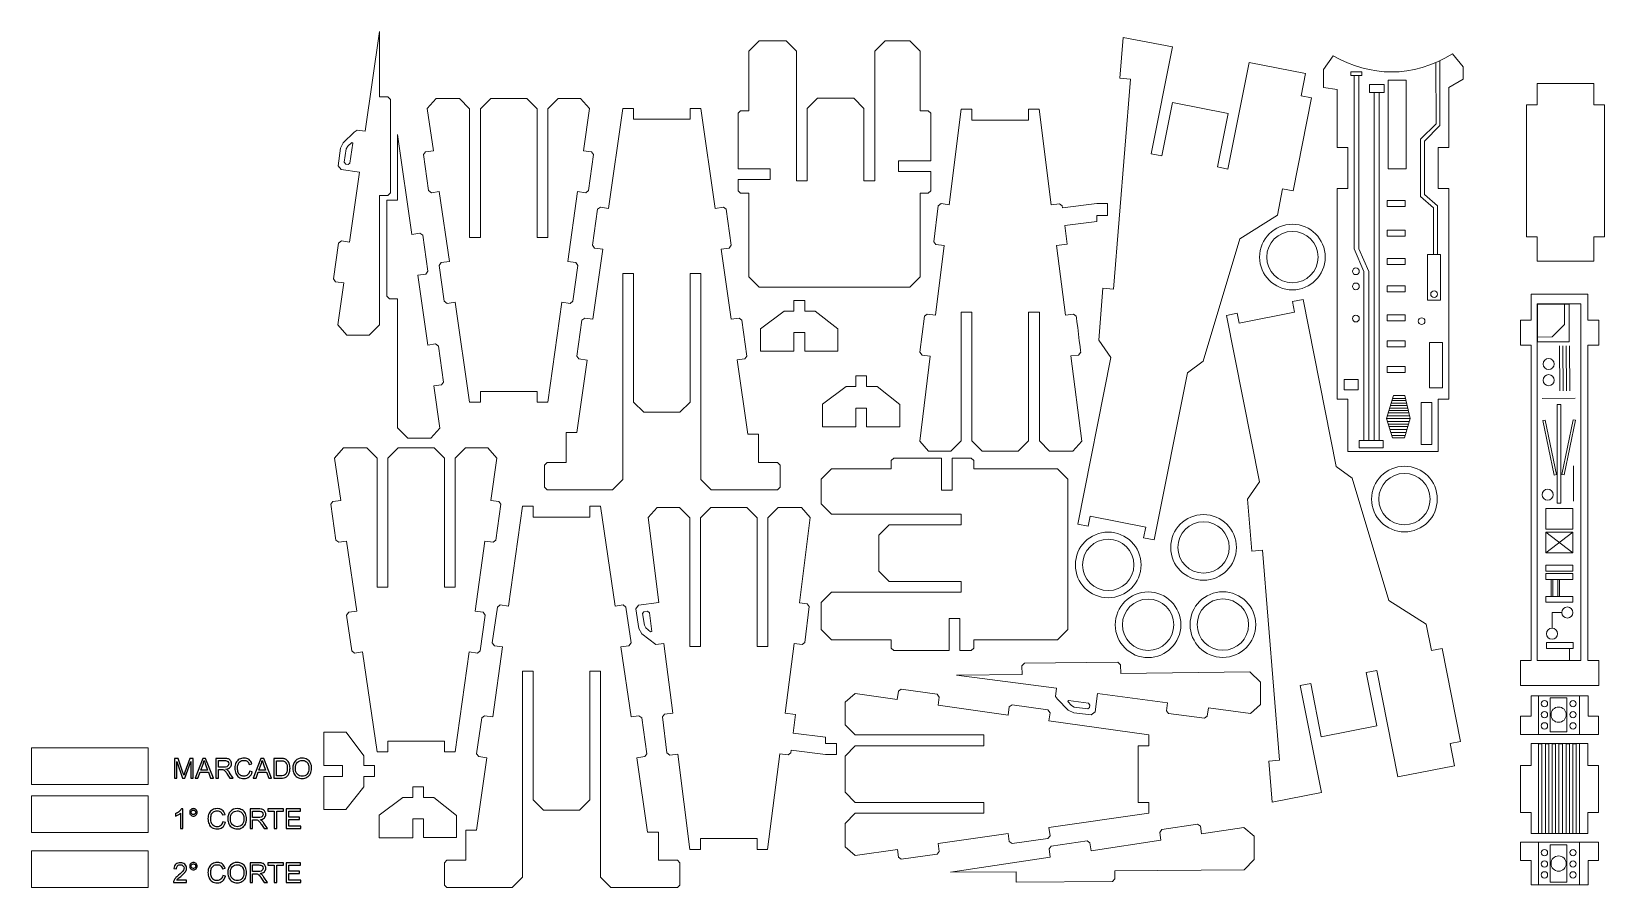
# Model space of a CAD drawing. Header units: millimetres. Extents: x -90 to 394, y 0 to 264.
import ezdxf

# ---------------------------------------------------------------- set-up
doc = ezdxf.new("R2010")
doc.units = ezdxf.units.MM
doc.layers.add('Layer 1', color=7, linetype='Continuous')

msp = doc.modelspace()

# ---------------------------------------------------------------- linework, layer by layer
at = {"layer": 'Layer 1', "color": 114, "lineweight": 20}
for points in [[(316.39, 250.06), (319.77, 250.06), (319.77, 251.18), (316.39, 251.18), (316.39, 250.06)], [(322.15, 244.83), (326.65, 244.83), (326.65, 247.35), (322.15, 247.35), (322.15, 244.83)], [(327.84, 221.38), (333.39, 221.38), (333.39, 248.64), (327.84, 248.64), (327.84, 221.38)], [(327.57, 209.74), (333.13, 209.74), (333.13, 211.59), (327.57, 211.59), (327.57, 209.74)], [(327.57, 200.61), (333.13, 200.61), (333.13, 202.47), (327.57, 202.47), (327.57, 200.61)], [(339.92, 180.9), (343.98, 180.9), (343.98, 194.95), (339.92, 194.95), (339.92, 180.9)], [(327.57, 191.88), (333.13, 191.88), (333.13, 193.73), (327.57, 193.73), (327.57, 191.88)], [(327.57, 183.42), (333.13, 183.42), (333.13, 185.27), (327.57, 185.27), (327.57, 183.42)], [(327.57, 174.55), (333.13, 174.55), (333.13, 176.4), (327.57, 176.4), (327.57, 174.55)], [(327.57, 166.48), (333.13, 166.48), (333.13, 168.33), (327.57, 168.33), (327.57, 166.48)], [(340.56, 153.84), (344.62, 153.84), (344.62, 167.88), (340.56, 167.88), (340.56, 153.84)], [(327.57, 158.62), (333.13, 158.62), (333.13, 160.47), (327.57, 160.47), (327.57, 158.62)], [(314.34, 153.25), (318.58, 153.25), (318.58, 156.43), (314.34, 156.43), (314.34, 153.25)], [(337.98, 136.45), (341.33, 136.45), (341.33, 149.37), (337.98, 149.37), (337.98, 136.45)], [(318.94, 135.39), (326.32, 135.39), (326.32, 137.68), (318.94, 137.68), (318.94, 135.39)], [(-90, 31.75), (-54.02, 31.75), (-54.02, 43.04), (-90, 43.04), (-90, 31.75)]]:
    msp.add_lwpolyline(points, close=True, dxfattribs=at)
at = {"layer": 'Layer 1', "color": 240, "lineweight": 20}
msp.add_lwpolyline([(-90, 16.93), (-54.02, 16.93), (-54.02, 28.22), (-90, 28.22), (-90, 16.93)], close=True, dxfattribs=at)
at = {"layer": 'Layer 1', "color": 250, "lineweight": 20}
msp.add_lwpolyline([(-90, 0), (-54.02, 0), (-54.02, 11.29), (-90, 11.29), (-90, 0)], close=True, dxfattribs=at)
for centre in [(298.35, 194.16), (332.87, 119.64), (270.98, 104.74), (241.62, 99.34), (253.9, 80.92), (276.94, 80.96)]:
    msp.add_ellipse(centre, major_axis=(0, 10.11), ratio=1, dxfattribs=at)
at = {"layer": 'Layer 1', "color": 240, "lineweight": 20}
for centre in [(298.35, 194.16), (332.87, 119.64), (270.98, 104.74), (241.62, 99.34), (253.9, 80.92), (276.94, 80.96)]:
    msp.add_ellipse(centre, major_axis=(0, 7.91), ratio=1, dxfattribs=at)
at = {"layer": 'Layer 1', "color": 114, "lineweight": 20}
for centre in [(317.92, 189.77), (317.92, 185.14), (341.98, 182.74), (317.92, 175.21), (338.16, 174.42)]:
    msp.add_ellipse(centre, major_axis=(0, 1.03), ratio=1, dxfattribs=at)
at = {"layer": 'Layer 1', "color": 250, "lineweight": 20}
for points, knots in [([(17.15, 263.64), (17.15, 263.64), (17.15, 243.48), (17.15, 243.48), (17.15, 243.48), (17.15, 243.48), (19.8, 243.48), (19.8, 243.48), (19.8, 243.48), (19.8, 243.48), (20.56, 242.72), (20.56, 242.72), (20.56, 242.72), (20.56, 242.72), (20.56, 213.89), (20.56, 213.89), (20.56, 213.89), (20.56, 213.89), (19.8, 213.08), (19.8, 213.08), (19.8, 213.08), (19.8, 213.08), (17.15, 213.08), (17.15, 213.08), (17.15, 213.08), (17.15, 213.08), (17.15, 173.27), (17.15, 173.27), (17.15, 173.27), (17.15, 173.27), (13.97, 170.1), (13.97, 170.1), (13.97, 170.1), (13.97, 170.1), (7.08, 170.1), (7.08, 170.1), (7.08, 170.1), (7.08, 170.1), (4.35, 173.24), (4.35, 173.24), (4.35, 173.24), (4.35, 173.24), (6.19, 186.21), (6.19, 186.21), (6.19, 186.21), (6.19, 186.21), (3.67, 186.57), (3.67, 186.57), (3.67, 186.57), (3.67, 186.57), (3.03, 187.43), (3.03, 187.43), (3.03, 187.43), (3.03, 187.43), (4.59, 198.49), (4.59, 198.49), (4.59, 198.49), (4.59, 198.49), (5.46, 199.14), (5.46, 199.14), (5.46, 199.14), (5.46, 199.14), (7.97, 198.79), (7.97, 198.79), (7.97, 198.79), (7.97, 198.79), (11.02, 220.32), (11.02, 220.32), (11.02, 220.32), (11.02, 220.32), (5.36, 221.13), (5.36, 221.13), (5.36, 221.13), (5.36, 221.13), (4.48, 222.28), (4.48, 222.28), (4.48, 222.28), (4.48, 222.28), (5.15, 227.66), (5.15, 227.66), (5.15, 227.66), (5.15, 227.66), (6.01, 229.37), (6.01, 229.37), (6.01, 229.37), (6.01, 229.37), (9.42, 232.61), (9.42, 232.61), (9.42, 232.61), (9.42, 232.61), (10.29, 233.26), (10.29, 233.26), (10.29, 233.26), (10.29, 233.26), (12.8, 232.9), (12.8, 232.9), (12.8, 232.9), (12.8, 232.9), (17.15, 263.64), (17.15, 263.64)], [0, 0, 0, 0, 0.038462, 0.038462, 0.038462, 0.038462, 0.076923, 0.076923, 0.076923, 0.076923, 0.115385, 0.115385, 0.115385, 0.115385, 0.153846, 0.153846, 0.153846, 0.153846, 0.192308, 0.192308, 0.192308, 0.192308, 0.230769, 0.230769, 0.230769, 0.230769, 0.269231, 0.269231, 0.269231, 0.269231, 0.307692, 0.307692, 0.307692, 0.307692, 0.346154, 0.346154, 0.346154, 0.346154, 0.384615, 0.384615, 0.384615, 0.384615, 0.423077, 0.423077, 0.423077, 0.423077, 0.461538, 0.461538, 0.461538, 0.461538, 0.5, 0.5, 0.5, 0.5, 0.538462, 0.538462, 0.538462, 0.538462, 0.576923, 0.576923, 0.576923, 0.576923, 0.615385, 0.615385, 0.615385, 0.615385, 0.653846, 0.653846, 0.653846, 0.653846, 0.692308, 0.692308, 0.692308, 0.692308, 0.730769, 0.730769, 0.730769, 0.730769, 0.769231, 0.769231, 0.769231, 0.769231, 0.807692, 0.807692, 0.807692, 0.807692, 0.846154, 0.846154, 0.846154, 0.846154, 0.884615, 0.884615, 0.884615, 0.884615, 0.923077, 0.923077, 0.923077, 0.923077, 1, 1, 1, 1]), ([(248.52, 248.94), (248.52, 248.94), (245.23, 249.21), (245.23, 249.21), (245.23, 249.21), (245.23, 249.21), (246.25, 261.81), (246.25, 261.81), (246.25, 261.81), (246.25, 261.81), (261.42, 258.88), (261.42, 258.88), (261.42, 258.88), (261.42, 258.88), (254.88, 225.97), (254.88, 225.97), (254.88, 225.97), (254.88, 225.97), (258.12, 225.33), (258.12, 225.33), (258.12, 225.33), (258.12, 225.33), (261.39, 241.79), (261.39, 241.79), (261.39, 241.79), (261.39, 241.79), (278.52, 238.39), (278.52, 238.39), (278.52, 238.39), (278.52, 238.39), (275.25, 221.93), (275.25, 221.93), (275.25, 221.93), (275.25, 221.93), (278.49, 221.28), (278.49, 221.28), (278.49, 221.28), (278.49, 221.28), (285.01, 254.11), (285.01, 254.11), (285.01, 254.11), (285.01, 254.11), (302.4, 250.64), (302.4, 250.64), (302.4, 250.64), (302.4, 250.64), (301.03, 243.79), (301.03, 243.79), (301.03, 243.79), (301.03, 243.79), (304.28, 243.15), (304.28, 243.15), (304.28, 243.15), (304.28, 243.15), (298.59, 214.51), (298.59, 214.51), (298.59, 214.51), (298.59, 214.51), (295.34, 215.16), (295.34, 215.16), (295.34, 215.16), (295.34, 215.16), (293.74, 207.1), (293.74, 207.1), (293.74, 207.1), (293.74, 207.1), (282.2, 199.79), (282.2, 199.79), (282.2, 199.79), (282.2, 199.79), (270.92, 162.14), (270.92, 162.14), (270.92, 162.14), (270.92, 162.14), (266, 158.48), (266, 158.48), (266, 158.48), (266, 158.48), (255.78, 107.04), (255.78, 107.04), (255.78, 107.04), (255.78, 107.04), (252.54, 107.68), (252.54, 107.68), (252.54, 107.68), (252.54, 107.68), (253.19, 110.95), (253.19, 110.95), (253.19, 110.95), (253.19, 110.95), (236.06, 114.36), (236.06, 114.36), (236.06, 114.36), (236.06, 114.36), (235.46, 111.3), (235.46, 111.3), (235.46, 111.3), (235.46, 111.3), (232.22, 111.95), (232.22, 111.95), (232.22, 111.95), (232.22, 111.95), (242.4, 163.18), (242.4, 163.18), (242.4, 163.18), (242.4, 163.18), (238.69, 168.54), (238.69, 168.54), (238.69, 168.54), (238.69, 168.54), (239.99, 184.55), (239.99, 184.55), (239.99, 184.55), (239.99, 184.55), (243.28, 184.29), (243.28, 184.29), (243.28, 184.29), (243.28, 184.29), (248.52, 248.94), (248.52, 248.94)], [0, 0, 0, 0, 0.032258, 0.032258, 0.032258, 0.032258, 0.064516, 0.064516, 0.064516, 0.064516, 0.096774, 0.096774, 0.096774, 0.096774, 0.129032, 0.129032, 0.129032, 0.129032, 0.16129, 0.16129, 0.16129, 0.16129, 0.193548, 0.193548, 0.193548, 0.193548, 0.225806, 0.225806, 0.225806, 0.225806, 0.258065, 0.258065, 0.258065, 0.258065, 0.290323, 0.290323, 0.290323, 0.290323, 0.322581, 0.322581, 0.322581, 0.322581, 0.354839, 0.354839, 0.354839, 0.354839, 0.387097, 0.387097, 0.387097, 0.387097, 0.419355, 0.419355, 0.419355, 0.419355, 0.451613, 0.451613, 0.451613, 0.451613, 0.483871, 0.483871, 0.483871, 0.483871, 0.516129, 0.516129, 0.516129, 0.516129, 0.548387, 0.548387, 0.548387, 0.548387, 0.580645, 0.580645, 0.580645, 0.580645, 0.612903, 0.612903, 0.612903, 0.612903, 0.645161, 0.645161, 0.645161, 0.645161, 0.677419, 0.677419, 0.677419, 0.677419, 0.709677, 0.709677, 0.709677, 0.709677, 0.741935, 0.741935, 0.741935, 0.741935, 0.774194, 0.774194, 0.774194, 0.774194, 0.806452, 0.806452, 0.806452, 0.806452, 0.83871, 0.83871, 0.83871, 0.83871, 0.870968, 0.870968, 0.870968, 0.870968, 0.903226, 0.903226, 0.903226, 0.903226, 0.935484, 0.935484, 0.935484, 0.935484, 1, 1, 1, 1]), ([(180.5, 260.79), (180.5, 260.79), (183.67, 257.61), (183.67, 257.61), (183.67, 257.61), (183.67, 257.61), (183.67, 239.23), (183.67, 239.23), (183.67, 239.23), (183.67, 239.23), (186.21, 239.23), (186.21, 239.23), (186.21, 239.23), (186.21, 239.23), (186.97, 238.46), (186.97, 238.46), (186.97, 238.46), (186.97, 238.46), (186.97, 223.77), (186.97, 223.77), (186.97, 223.77), (186.97, 223.77), (177.07, 223.77), (177.07, 223.77), (177.07, 223.77), (177.07, 223.77), (177.07, 220.47), (177.07, 220.47), (177.07, 220.47), (177.07, 220.47), (186.97, 220.47), (186.97, 220.47), (186.97, 220.47), (186.97, 220.47), (186.97, 214.59), (186.97, 214.59), (186.97, 214.59), (186.97, 214.59), (186.21, 213.83), (186.21, 213.83), (186.21, 213.83), (186.21, 213.83), (183.67, 213.83), (183.67, 213.83), (183.67, 213.83), (183.67, 213.83), (183.67, 188.06), (183.67, 188.06), (183.67, 188.06), (183.67, 188.06), (180.5, 184.88), (180.5, 184.88), (180.5, 184.88), (180.5, 184.88), (134.13, 184.88), (134.13, 184.88), (134.13, 184.88), (134.13, 184.88), (130.95, 188.06), (130.95, 188.06), (130.95, 188.06), (130.95, 188.06), (130.95, 213.83), (130.95, 213.83), (130.95, 213.83), (130.95, 213.83), (128.41, 213.83), (128.41, 213.83), (128.41, 213.83), (128.41, 213.83), (127.65, 214.59), (127.65, 214.59), (127.65, 214.59), (127.65, 214.59), (127.65, 218.06), (127.65, 218.06), (127.65, 218.06), (127.65, 218.06), (137.56, 218.06), (137.56, 218.06), (137.56, 218.06), (137.56, 218.06), (137.56, 221.35), (137.56, 221.35), (137.56, 221.35), (137.56, 221.35), (127.65, 221.35), (127.65, 221.35), (127.65, 221.35), (127.65, 221.35), (127.65, 238.46), (127.65, 238.46), (127.65, 238.46), (127.65, 238.46), (128.41, 239.23), (128.41, 239.23), (128.41, 239.23), (128.41, 239.23), (130.95, 239.23), (130.95, 239.23), (130.95, 239.23), (130.95, 239.23), (130.95, 257.61), (130.95, 257.61), (130.95, 257.61), (130.95, 257.61), (134.13, 260.79), (134.13, 260.79), (134.13, 260.79), (134.13, 260.79), (142.47, 260.79), (142.47, 260.79), (142.47, 260.79), (142.47, 260.79), (145.65, 257.61), (145.65, 257.61), (145.65, 257.61), (145.65, 257.61), (145.65, 217.66), (145.65, 217.66), (145.65, 217.66), (145.65, 217.66), (148.95, 217.66), (148.95, 217.66), (148.95, 217.66), (148.95, 217.66), (148.95, 239.9), (148.95, 239.9), (148.95, 239.9), (148.95, 239.9), (152.12, 243.07), (152.12, 243.07), (152.12, 243.07), (152.12, 243.07), (163.24, 243.07), (163.24, 243.07), (163.24, 243.07), (163.24, 243.07), (166.41, 239.9), (166.41, 239.9), (166.41, 239.9), (166.41, 239.9), (166.41, 217.66), (166.41, 217.66), (166.41, 217.66), (166.41, 217.66), (169.71, 217.66), (169.71, 217.66), (169.71, 217.66), (169.71, 217.66), (169.71, 257.61), (169.71, 257.61), (169.71, 257.61), (169.71, 257.61), (172.89, 260.79), (172.89, 260.79), (172.89, 260.79), (172.89, 260.79), (180.5, 260.79), (180.5, 260.79)], [0, 0, 0, 0, 0.02439, 0.02439, 0.02439, 0.02439, 0.04878, 0.04878, 0.04878, 0.04878, 0.073171, 0.073171, 0.073171, 0.073171, 0.097561, 0.097561, 0.097561, 0.097561, 0.121951, 0.121951, 0.121951, 0.121951, 0.146341, 0.146341, 0.146341, 0.146341, 0.170732, 0.170732, 0.170732, 0.170732, 0.195122, 0.195122, 0.195122, 0.195122, 0.219512, 0.219512, 0.219512, 0.219512, 0.243902, 0.243902, 0.243902, 0.243902, 0.268293, 0.268293, 0.268293, 0.268293, 0.292683, 0.292683, 0.292683, 0.292683, 0.317073, 0.317073, 0.317073, 0.317073, 0.341463, 0.341463, 0.341463, 0.341463, 0.365854, 0.365854, 0.365854, 0.365854, 0.390244, 0.390244, 0.390244, 0.390244, 0.414634, 0.414634, 0.414634, 0.414634, 0.439024, 0.439024, 0.439024, 0.439024, 0.463415, 0.463415, 0.463415, 0.463415, 0.487805, 0.487805, 0.487805, 0.487805, 0.512195, 0.512195, 0.512195, 0.512195, 0.536585, 0.536585, 0.536585, 0.536585, 0.560976, 0.560976, 0.560976, 0.560976, 0.585366, 0.585366, 0.585366, 0.585366, 0.609756, 0.609756, 0.609756, 0.609756, 0.634146, 0.634146, 0.634146, 0.634146, 0.658537, 0.658537, 0.658537, 0.658537, 0.682927, 0.682927, 0.682927, 0.682927, 0.707317, 0.707317, 0.707317, 0.707317, 0.731707, 0.731707, 0.731707, 0.731707, 0.756098, 0.756098, 0.756098, 0.756098, 0.780488, 0.780488, 0.780488, 0.780488, 0.804878, 0.804878, 0.804878, 0.804878, 0.829268, 0.829268, 0.829268, 0.829268, 0.853659, 0.853659, 0.853659, 0.853659, 0.878049, 0.878049, 0.878049, 0.878049, 0.902439, 0.902439, 0.902439, 0.902439, 0.926829, 0.926829, 0.926829, 0.926829, 0.95122, 0.95122, 0.95122, 0.95122, 1, 1, 1, 1]), ([(315.43, 134.31), (315.43, 134.31), (343.22, 134.31), (343.22, 134.31), (343.22, 134.31), (343.22, 134.31), (343.22, 150.35), (343.22, 150.35), (343.22, 150.35), (343.22, 150.35), (346.53, 150.35), (346.53, 150.35), (346.53, 150.35), (346.53, 150.35), (346.53, 215.23), (346.53, 215.23), (346.53, 215.23), (346.53, 215.23), (343.22, 215.23), (343.22, 215.23), (343.22, 215.23), (343.22, 215.23), (343.22, 227.86), (343.22, 227.86), (343.22, 227.86), (343.22, 227.86), (346.53, 227.86), (346.53, 227.86), (346.53, 227.86), (346.53, 227.86), (346.53, 246.42), (346.53, 246.42), (346.53, 246.42), (346.53, 246.42), (350.9, 248.97), (350.9, 248.97), (350.9, 248.97), (350.9, 248.97), (350.9, 252.79), (350.9, 252.79), (350.9, 252.79), (350.9, 252.79), (347.67, 256.75), (347.67, 256.75), (347.67, 256.75), (335.27, 249.13), (322.42, 249.66), (310.91, 256.18), (310.91, 256.18), (310.91, 256.18), (307.93, 251.97), (307.93, 251.97), (307.93, 251.97), (307.93, 251.97), (307.93, 246.43), (307.93, 246.43), (307.93, 246.43), (307.93, 246.43), (312.09, 245.72), (312.09, 245.72), (312.09, 245.72), (312.09, 245.72), (312.09, 227.86), (312.09, 227.86), (312.09, 227.86), (312.09, 227.86), (315.39, 227.86), (315.39, 227.86), (315.39, 227.86), (315.39, 227.86), (315.4, 215.23), (315.4, 215.23), (315.4, 215.23), (315.4, 215.23), (312.12, 215.23), (312.12, 215.23), (312.12, 215.23), (312.12, 215.23), (312.12, 150.35), (312.12, 150.35), (312.12, 150.35), (312.12, 150.35), (315.42, 150.35), (315.42, 150.35), (315.42, 150.35), (315.42, 150.35), (315.43, 134.31), (315.43, 134.31)], [0, 0, 0, 0, 0.043478, 0.043478, 0.043478, 0.043478, 0.086957, 0.086957, 0.086957, 0.086957, 0.130435, 0.130435, 0.130435, 0.130435, 0.173913, 0.173913, 0.173913, 0.173913, 0.217391, 0.217391, 0.217391, 0.217391, 0.26087, 0.26087, 0.26087, 0.26087, 0.304348, 0.304348, 0.304348, 0.304348, 0.347826, 0.347826, 0.347826, 0.347826, 0.391304, 0.391304, 0.391304, 0.391304, 0.434783, 0.434783, 0.434783, 0.434783, 0.478261, 0.478261, 0.478261, 0.478261, 0.521739, 0.521739, 0.521739, 0.521739, 0.565217, 0.565217, 0.565217, 0.565217, 0.608696, 0.608696, 0.608696, 0.608696, 0.652174, 0.652174, 0.652174, 0.652174, 0.695652, 0.695652, 0.695652, 0.695652, 0.73913, 0.73913, 0.73913, 0.73913, 0.782609, 0.782609, 0.782609, 0.782609, 0.826087, 0.826087, 0.826087, 0.826087, 0.869565, 0.869565, 0.869565, 0.869565, 0.913043, 0.913043, 0.913043, 0.913043, 1, 1, 1, 1]), ([(391.19, 247.58), (391.19, 247.58), (373.72, 247.58), (373.72, 247.58), (373.72, 247.58), (373.72, 247.58), (373.72, 241.04), (373.72, 241.04), (373.72, 241.04), (373.72, 241.04), (370.42, 241.04), (370.42, 241.04), (370.42, 241.04), (370.42, 241.04), (370.42, 200.36), (370.42, 200.36), (370.42, 200.36), (370.42, 200.36), (373.72, 200.36), (373.72, 200.36), (373.72, 200.36), (373.72, 200.36), (373.72, 192.89), (373.72, 192.89), (373.72, 192.89), (373.72, 192.89), (391.19, 192.89), (391.19, 192.89), (391.19, 192.89), (391.19, 192.89), (391.19, 200.36), (391.19, 200.36), (391.19, 200.36), (391.19, 200.36), (394.49, 200.36), (394.49, 200.36), (394.49, 200.36), (394.49, 200.36), (394.49, 241.04), (394.49, 241.04), (394.49, 241.04), (394.49, 241.04), (391.19, 241.04), (391.19, 241.04), (391.19, 241.04), (391.19, 241.04), (391.19, 247.58), (391.19, 247.58)], [0, 0, 0, 0, 0.076923, 0.076923, 0.076923, 0.076923, 0.153846, 0.153846, 0.153846, 0.153846, 0.230769, 0.230769, 0.230769, 0.230769, 0.307692, 0.307692, 0.307692, 0.307692, 0.384615, 0.384615, 0.384615, 0.384615, 0.461538, 0.461538, 0.461538, 0.461538, 0.538462, 0.538462, 0.538462, 0.538462, 0.615385, 0.615385, 0.615385, 0.615385, 0.692308, 0.692308, 0.692308, 0.692308, 0.769231, 0.769231, 0.769231, 0.769231, 0.846154, 0.846154, 0.846154, 0.846154, 1, 1, 1, 1]), ([(81.82, 239.89), (81.82, 239.89), (79.09, 243.04), (79.09, 243.04), (79.09, 243.04), (79.09, 243.04), (72.2, 243.04), (72.2, 243.04), (72.2, 243.04), (72.2, 243.04), (69.03, 239.86), (69.03, 239.86), (69.03, 239.86), (69.03, 239.86), (69.03, 200.23), (69.03, 200.23), (69.03, 200.23), (69.03, 200.23), (65.72, 200.23), (65.72, 200.23), (65.72, 200.23), (65.72, 200.23), (65.72, 239.86), (65.72, 239.86), (65.72, 239.86), (65.72, 239.86), (62.55, 243.04), (62.55, 243.04), (62.55, 243.04), (62.55, 243.04), (51.44, 243.04), (51.44, 243.04), (51.44, 243.04), (51.44, 243.04), (48.26, 239.86), (48.26, 239.86), (48.26, 239.86), (48.26, 239.86), (48.26, 200.23), (48.26, 200.23), (48.26, 200.23), (48.26, 200.23), (44.96, 200.23), (44.96, 200.23), (44.96, 200.23), (44.96, 200.23), (44.96, 239.86), (44.96, 239.86), (44.96, 239.86), (44.96, 239.86), (41.79, 243.04), (41.79, 243.04), (41.79, 243.04), (41.79, 243.04), (34.63, 243.04), (34.63, 243.04), (34.63, 243.04), (34.63, 243.04), (31.91, 239.9), (31.91, 239.9), (31.91, 239.9), (31.91, 239.9), (33.78, 226.9), (33.78, 226.9), (33.78, 226.9), (33.78, 226.9), (31.4, 226.57), (31.4, 226.57), (31.4, 226.57), (31.4, 226.57), (30.75, 225.71), (30.75, 225.71), (30.75, 225.71), (30.75, 225.71), (32.32, 214.64), (32.32, 214.64), (32.32, 214.64), (32.32, 214.64), (33.18, 213.99), (33.18, 213.99), (33.18, 213.99), (33.18, 213.99), (35.6, 214.34), (35.6, 214.34), (35.6, 214.34), (35.6, 214.34), (38.71, 192.81), (38.71, 192.81), (38.71, 192.81), (38.71, 192.81), (36.23, 192.45), (36.23, 192.45), (36.23, 192.45), (36.23, 192.45), (35.58, 191.59), (35.58, 191.59), (35.58, 191.59), (35.58, 191.59), (37.15, 180.53), (37.15, 180.53), (37.15, 180.53), (37.15, 180.53), (38.01, 179.88), (38.01, 179.88), (38.01, 179.88), (38.01, 179.88), (40.52, 180.24), (40.52, 180.24), (40.52, 180.24), (40.52, 180.24), (44.96, 149.5), (44.96, 149.5), (44.96, 149.5), (44.96, 149.5), (48.26, 149.5), (48.26, 149.5), (48.26, 149.5), (48.26, 149.5), (48.26, 152.8), (48.26, 152.8), (48.26, 152.8), (48.26, 152.8), (65.72, 152.8), (65.72, 152.8), (65.72, 152.8), (65.72, 152.8), (65.72, 149.5), (65.72, 149.5), (65.72, 149.5), (65.72, 149.5), (69.03, 149.5), (69.03, 149.5), (69.03, 149.5), (69.03, 149.5), (73.38, 180.24), (73.38, 180.24), (73.38, 180.24), (73.38, 180.24), (75.89, 179.88), (75.89, 179.88), (75.89, 179.88), (75.89, 179.88), (76.75, 180.53), (76.75, 180.53), (76.75, 180.53), (76.75, 180.53), (78.32, 191.59), (78.32, 191.59), (78.32, 191.59), (78.32, 191.59), (77.67, 192.45), (77.67, 192.45), (77.67, 192.45), (77.67, 192.45), (75.16, 192.81), (75.16, 192.81), (75.16, 192.81), (75.16, 192.81), (78.2, 214.35), (78.2, 214.35), (78.2, 214.35), (78.2, 214.35), (80.72, 213.99), (80.72, 213.99), (80.72, 213.99), (80.72, 213.99), (81.58, 214.64), (81.58, 214.64), (81.58, 214.64), (81.58, 214.64), (83.15, 225.71), (83.15, 225.71), (83.15, 225.71), (83.15, 225.71), (82.5, 226.57), (82.5, 226.57), (82.5, 226.57), (82.5, 226.57), (79.98, 226.92), (79.98, 226.92), (79.98, 226.92), (79.98, 226.92), (81.82, 239.89), (81.82, 239.89)], [0, 0, 0, 0, 0.021277, 0.021277, 0.021277, 0.021277, 0.042553, 0.042553, 0.042553, 0.042553, 0.06383, 0.06383, 0.06383, 0.06383, 0.085106, 0.085106, 0.085106, 0.085106, 0.106383, 0.106383, 0.106383, 0.106383, 0.12766, 0.12766, 0.12766, 0.12766, 0.148936, 0.148936, 0.148936, 0.148936, 0.170213, 0.170213, 0.170213, 0.170213, 0.191489, 0.191489, 0.191489, 0.191489, 0.212766, 0.212766, 0.212766, 0.212766, 0.234043, 0.234043, 0.234043, 0.234043, 0.255319, 0.255319, 0.255319, 0.255319, 0.276596, 0.276596, 0.276596, 0.276596, 0.297872, 0.297872, 0.297872, 0.297872, 0.319149, 0.319149, 0.319149, 0.319149, 0.340426, 0.340426, 0.340426, 0.340426, 0.361702, 0.361702, 0.361702, 0.361702, 0.382979, 0.382979, 0.382979, 0.382979, 0.404255, 0.404255, 0.404255, 0.404255, 0.425532, 0.425532, 0.425532, 0.425532, 0.446809, 0.446809, 0.446809, 0.446809, 0.468085, 0.468085, 0.468085, 0.468085, 0.489362, 0.489362, 0.489362, 0.489362, 0.510638, 0.510638, 0.510638, 0.510638, 0.531915, 0.531915, 0.531915, 0.531915, 0.553191, 0.553191, 0.553191, 0.553191, 0.574468, 0.574468, 0.574468, 0.574468, 0.595745, 0.595745, 0.595745, 0.595745, 0.617021, 0.617021, 0.617021, 0.617021, 0.638298, 0.638298, 0.638298, 0.638298, 0.659574, 0.659574, 0.659574, 0.659574, 0.680851, 0.680851, 0.680851, 0.680851, 0.702128, 0.702128, 0.702128, 0.702128, 0.723404, 0.723404, 0.723404, 0.723404, 0.744681, 0.744681, 0.744681, 0.744681, 0.765957, 0.765957, 0.765957, 0.765957, 0.787234, 0.787234, 0.787234, 0.787234, 0.808511, 0.808511, 0.808511, 0.808511, 0.829787, 0.829787, 0.829787, 0.829787, 0.851064, 0.851064, 0.851064, 0.851064, 0.87234, 0.87234, 0.87234, 0.87234, 0.893617, 0.893617, 0.893617, 0.893617, 0.914894, 0.914894, 0.914894, 0.914894, 0.93617, 0.93617, 0.93617, 0.93617, 0.957447, 0.957447, 0.957447, 0.957447, 1, 1, 1, 1]), ([(95.39, 236.59), (95.39, 236.59), (95.39, 239.88), (95.39, 239.88), (95.39, 239.88), (95.39, 239.88), (92.09, 239.88), (92.09, 239.88), (92.09, 239.88), (92.09, 239.88), (87.74, 209.15), (87.74, 209.15), (87.74, 209.15), (87.74, 209.15), (85.23, 209.5), (85.23, 209.5), (85.23, 209.5), (85.23, 209.5), (84.36, 208.86), (84.36, 208.86), (84.36, 208.86), (84.36, 208.86), (82.8, 197.79), (82.8, 197.79), (82.8, 197.79), (82.8, 197.79), (83.45, 196.93), (83.45, 196.93), (83.45, 196.93), (83.45, 196.93), (85.96, 196.57), (85.96, 196.57), (85.96, 196.57), (85.96, 196.57), (82.91, 175.03), (82.91, 175.03), (82.91, 175.03), (82.91, 175.03), (80.4, 175.39), (80.4, 175.39), (80.4, 175.39), (80.4, 175.39), (79.53, 174.74), (79.53, 174.74), (79.53, 174.74), (79.53, 174.74), (77.97, 163.68), (77.97, 163.68), (77.97, 163.68), (77.97, 163.68), (78.61, 162.82), (78.61, 162.82), (78.61, 162.82), (78.61, 162.82), (81.13, 162.46), (81.13, 162.46), (81.13, 162.46), (81.13, 162.46), (77.97, 140.13), (77.97, 140.13), (77.97, 140.13), (77.97, 140.13), (74.67, 140.13), (74.67, 140.13), (74.67, 140.13), (74.67, 140.13), (74.67, 130.87), (74.67, 130.87), (74.67, 130.87), (74.67, 130.87), (68.83, 130.87), (68.83, 130.87), (68.83, 130.87), (68.83, 130.87), (68.06, 130.11), (68.06, 130.11), (68.06, 130.11), (68.06, 130.11), (68.06, 123.25), (68.06, 123.25), (68.06, 123.25), (68.06, 123.25), (68.83, 122.49), (68.83, 122.49), (68.83, 122.49), (68.83, 122.49), (88.91, 122.49), (88.91, 122.49), (88.91, 122.49), (88.91, 122.49), (92.09, 125.66), (92.09, 125.66), (92.09, 125.66), (92.09, 125.66), (92.09, 189.15), (92.09, 189.15), (92.09, 189.15), (92.09, 189.15), (95.39, 189.15), (95.39, 189.15), (95.39, 189.15), (95.39, 189.15), (95.39, 149.52), (95.39, 149.52), (95.39, 149.52), (95.39, 149.52), (98.56, 146.35), (98.56, 146.35), (98.56, 146.35), (98.56, 146.35), (109.68, 146.35), (109.68, 146.35), (109.68, 146.35), (109.68, 146.35), (112.85, 149.52), (112.85, 149.52), (112.85, 149.52), (112.85, 149.52), (112.85, 189.15), (112.85, 189.15), (112.85, 189.15), (112.85, 189.15), (116.15, 189.15), (116.15, 189.15), (116.15, 189.15), (116.15, 189.15), (116.15, 125.66), (116.15, 125.66), (116.15, 125.66), (116.15, 125.66), (119.33, 122.49), (119.33, 122.49), (119.33, 122.49), (119.33, 122.49), (139.78, 122.49), (139.78, 122.49), (139.78, 122.49), (139.78, 122.49), (140.55, 123.25), (140.55, 123.25), (140.55, 123.25), (140.55, 123.25), (140.55, 130.11), (140.55, 130.11), (140.55, 130.11), (140.55, 130.11), (139.78, 130.87), (139.78, 130.87), (139.78, 130.87), (139.78, 130.87), (133.94, 130.87), (133.94, 130.87), (133.94, 130.87), (133.94, 130.87), (133.94, 139.57), (133.94, 139.57), (133.94, 139.57), (133.94, 139.57), (130.64, 139.57), (130.64, 139.57), (130.64, 139.57), (130.64, 139.57), (127.33, 162.48), (127.33, 162.48), (127.33, 162.48), (127.33, 162.48), (129.72, 162.82), (129.72, 162.82), (129.72, 162.82), (129.72, 162.82), (130.36, 163.68), (130.36, 163.68), (130.36, 163.68), (130.36, 163.68), (128.8, 174.74), (128.8, 174.74), (128.8, 174.74), (128.8, 174.74), (127.93, 175.39), (127.93, 175.39), (127.93, 175.39), (127.93, 175.39), (125.52, 175.05), (125.52, 175.05), (125.52, 175.05), (125.52, 175.05), (122.41, 196.58), (122.41, 196.58), (122.41, 196.58), (122.41, 196.58), (124.88, 196.93), (124.88, 196.93), (124.88, 196.93), (124.88, 196.93), (125.53, 197.79), (125.53, 197.79), (125.53, 197.79), (125.53, 197.79), (123.97, 208.86), (123.97, 208.86), (123.97, 208.86), (123.97, 208.86), (123.1, 209.5), (123.1, 209.5), (123.1, 209.5), (123.1, 209.5), (120.59, 209.15), (120.59, 209.15), (120.59, 209.15), (120.59, 209.15), (116.15, 239.88), (116.15, 239.88), (116.15, 239.88), (116.15, 239.88), (112.85, 239.88), (112.85, 239.88), (112.85, 239.88), (112.85, 239.88), (112.85, 236.59), (112.85, 236.59), (112.85, 236.59), (112.85, 236.59), (95.39, 236.59), (95.39, 236.59)], [0, 0, 0, 0, 0.017544, 0.017544, 0.017544, 0.017544, 0.035088, 0.035088, 0.035088, 0.035088, 0.052632, 0.052632, 0.052632, 0.052632, 0.070175, 0.070175, 0.070175, 0.070175, 0.087719, 0.087719, 0.087719, 0.087719, 0.105263, 0.105263, 0.105263, 0.105263, 0.122807, 0.122807, 0.122807, 0.122807, 0.140351, 0.140351, 0.140351, 0.140351, 0.157895, 0.157895, 0.157895, 0.157895, 0.175439, 0.175439, 0.175439, 0.175439, 0.192982, 0.192982, 0.192982, 0.192982, 0.210526, 0.210526, 0.210526, 0.210526, 0.22807, 0.22807, 0.22807, 0.22807, 0.245614, 0.245614, 0.245614, 0.245614, 0.263158, 0.263158, 0.263158, 0.263158, 0.280702, 0.280702, 0.280702, 0.280702, 0.298246, 0.298246, 0.298246, 0.298246, 0.315789, 0.315789, 0.315789, 0.315789, 0.333333, 0.333333, 0.333333, 0.333333, 0.350877, 0.350877, 0.350877, 0.350877, 0.368421, 0.368421, 0.368421, 0.368421, 0.385965, 0.385965, 0.385965, 0.385965, 0.403509, 0.403509, 0.403509, 0.403509, 0.421053, 0.421053, 0.421053, 0.421053, 0.438596, 0.438596, 0.438596, 0.438597, 0.45614, 0.45614, 0.45614, 0.45614, 0.473684, 0.473684, 0.473684, 0.473684, 0.491228, 0.491228, 0.491228, 0.491228, 0.508772, 0.508772, 0.508772, 0.508772, 0.526316, 0.526316, 0.526316, 0.526316, 0.54386, 0.54386, 0.54386, 0.54386, 0.561404, 0.561404, 0.561404, 0.561404, 0.578947, 0.578947, 0.578947, 0.578947, 0.596491, 0.596491, 0.596491, 0.596491, 0.614035, 0.614035, 0.614035, 0.614035, 0.631579, 0.631579, 0.631579, 0.631579, 0.649123, 0.649123, 0.649123, 0.649123, 0.666667, 0.666667, 0.666667, 0.666667, 0.684211, 0.684211, 0.684211, 0.684211, 0.701754, 0.701754, 0.701754, 0.701754, 0.719298, 0.719298, 0.719298, 0.719298, 0.736842, 0.736842, 0.736842, 0.736842, 0.754386, 0.754386, 0.754386, 0.754386, 0.77193, 0.77193, 0.77193, 0.77193, 0.789474, 0.789474, 0.789474, 0.789474, 0.807018, 0.807018, 0.807018, 0.807018, 0.824561, 0.824561, 0.824561, 0.824561, 0.842105, 0.842105, 0.842105, 0.842105, 0.859649, 0.859649, 0.859649, 0.859649, 0.877193, 0.877193, 0.877193, 0.877193, 0.894737, 0.894737, 0.894737, 0.894737, 0.912281, 0.912281, 0.912281, 0.912281, 0.929825, 0.929825, 0.929825, 0.929825, 0.947368, 0.947368, 0.947368, 0.947368, 0.964912, 0.964912, 0.964912, 0.964912, 1, 1, 1, 1]), ([(196.35, 239.69), (196.35, 239.69), (199.66, 239.69), (199.66, 239.69), (199.66, 239.69), (199.66, 239.69), (199.65, 236.35), (199.65, 236.35), (199.65, 236.35), (199.65, 236.35), (217.11, 236.35), (217.11, 236.35), (217.11, 236.35), (217.11, 236.35), (217.11, 239.69), (217.11, 239.69), (217.11, 239.69), (217.11, 239.69), (220.31, 239.69), (220.31, 239.69), (220.31, 239.69), (220.31, 239.69), (224.1, 210.29), (224.1, 210.29), (224.1, 210.29), (224.1, 210.29), (226.62, 210.6), (226.62, 210.6), (226.62, 210.6), (226.62, 210.6), (227.47, 209.94), (227.47, 209.94), (227.47, 209.94), (227.47, 209.94), (227.54, 209.35), (227.54, 209.35), (227.54, 209.35), (227.54, 209.35), (238.12, 210.68), (238.12, 210.68), (238.12, 210.68), (238.12, 210.68), (241.44, 210.68), (241.44, 210.68), (241.44, 210.68), (241.44, 210.68), (241.44, 207), (241.44, 207), (241.44, 207), (241.44, 207), (238.12, 207), (238.12, 207), (238.12, 207), (238.12, 207), (238.12, 205.15), (238.12, 205.15), (238.12, 205.15), (238.12, 205.15), (228.22, 203.91), (228.22, 203.91), (228.22, 203.91), (228.22, 203.91), (228.95, 198.1), (228.95, 198.1), (228.95, 198.1), (228.95, 198.1), (225.72, 197.69), (225.72, 197.69), (225.72, 197.69), (225.72, 197.69), (228.48, 176.3), (228.48, 176.3), (228.48, 176.3), (228.48, 176.3), (230.93, 176.6), (230.93, 176.6), (230.93, 176.6), (230.93, 176.6), (231.78, 175.94), (231.78, 175.94), (231.78, 175.94), (231.78, 175.94), (233.17, 164.85), (233.17, 164.85), (233.17, 164.85), (233.17, 164.85), (232.51, 164), (232.51, 164), (232.51, 164), (232.51, 164), (230.1, 163.7), (230.1, 163.7), (230.1, 163.7), (230.1, 163.7), (233.47, 137.5), (233.47, 137.5), (233.47, 137.5), (233.47, 137.5), (230.75, 134.36), (230.75, 134.36), (230.75, 134.36), (230.75, 134.36), (223.59, 134.36), (223.59, 134.36), (223.59, 134.36), (223.59, 134.36), (220.42, 137.54), (220.42, 137.54), (220.42, 137.54), (220.42, 137.54), (220.42, 177.17), (220.42, 177.17), (220.42, 177.17), (220.42, 177.17), (217.11, 177.17), (217.11, 177.17), (217.11, 177.17), (217.11, 177.17), (217.11, 137.54), (217.11, 137.54), (217.11, 137.54), (217.11, 137.54), (213.94, 134.36), (213.94, 134.36), (213.94, 134.36), (213.94, 134.36), (202.83, 134.36), (202.83, 134.36), (202.83, 134.36), (202.83, 134.36), (199.65, 137.54), (199.65, 137.54), (199.65, 137.54), (199.65, 137.54), (199.65, 177.17), (199.65, 177.17), (199.65, 177.17), (199.65, 177.17), (196.35, 177.17), (196.35, 177.17), (196.35, 177.17), (196.35, 177.17), (196.35, 137.54), (196.35, 137.54), (196.35, 137.54), (196.35, 137.54), (193.17, 134.36), (193.17, 134.36), (193.17, 134.36), (193.17, 134.36), (186.29, 134.36), (186.29, 134.36), (186.29, 134.36), (186.29, 134.36), (183.56, 137.51), (183.56, 137.51), (183.56, 137.51), (183.56, 137.51), (186.83, 163.69), (186.83, 163.69), (186.83, 163.69), (186.83, 163.69), (184.31, 164), (184.31, 164), (184.31, 164), (184.31, 164), (183.65, 164.85), (183.65, 164.85), (183.65, 164.85), (183.65, 164.85), (185.04, 175.94), (185.04, 175.94), (185.04, 175.94), (185.04, 175.94), (185.89, 176.6), (185.89, 176.6), (185.89, 176.6), (185.89, 176.6), (188.41, 176.29), (188.41, 176.29), (188.41, 176.29), (188.41, 176.29), (191.09, 197.69), (191.09, 197.69), (191.09, 197.69), (191.09, 197.69), (188.57, 198.01), (188.57, 198.01), (188.57, 198.01), (188.57, 198.01), (187.91, 198.86), (187.91, 198.86), (187.91, 198.86), (187.91, 198.86), (189.3, 209.95), (189.3, 209.95), (189.3, 209.95), (189.3, 209.95), (190.15, 210.61), (190.15, 210.61), (190.15, 210.61), (190.15, 210.61), (192.67, 210.29), (192.67, 210.29), (192.67, 210.29), (192.67, 210.29), (196.35, 239.69), (196.35, 239.69)], [0, 0, 0, 0, 0.018868, 0.018868, 0.018868, 0.018868, 0.037736, 0.037736, 0.037736, 0.037736, 0.056604, 0.056604, 0.056604, 0.056604, 0.075472, 0.075472, 0.075472, 0.075472, 0.09434, 0.09434, 0.09434, 0.09434, 0.113208, 0.113208, 0.113208, 0.113208, 0.132075, 0.132075, 0.132075, 0.132075, 0.150943, 0.150943, 0.150943, 0.150943, 0.169811, 0.169811, 0.169811, 0.169811, 0.188679, 0.188679, 0.188679, 0.188679, 0.207547, 0.207547, 0.207547, 0.207547, 0.226415, 0.226415, 0.226415, 0.226415, 0.245283, 0.245283, 0.245283, 0.245283, 0.264151, 0.264151, 0.264151, 0.264151, 0.283019, 0.283019, 0.283019, 0.283019, 0.301887, 0.301887, 0.301887, 0.301887, 0.320755, 0.320755, 0.320755, 0.320755, 0.339623, 0.339623, 0.339623, 0.339623, 0.358491, 0.358491, 0.358491, 0.358491, 0.377358, 0.377358, 0.377358, 0.377359, 0.396226, 0.396226, 0.396226, 0.396226, 0.415094, 0.415094, 0.415094, 0.415094, 0.433962, 0.433962, 0.433962, 0.433962, 0.45283, 0.45283, 0.45283, 0.45283, 0.471698, 0.471698, 0.471698, 0.471698, 0.490566, 0.490566, 0.490566, 0.490566, 0.509434, 0.509434, 0.509434, 0.509434, 0.528302, 0.528302, 0.528302, 0.528302, 0.54717, 0.54717, 0.54717, 0.54717, 0.566038, 0.566038, 0.566038, 0.566038, 0.584906, 0.584906, 0.584906, 0.584906, 0.603774, 0.603774, 0.603774, 0.603774, 0.622642, 0.622642, 0.622642, 0.622642, 0.641509, 0.641509, 0.641509, 0.641509, 0.660377, 0.660377, 0.660377, 0.660377, 0.679245, 0.679245, 0.679245, 0.679245, 0.698113, 0.698113, 0.698113, 0.698113, 0.716981, 0.716981, 0.716981, 0.716981, 0.735849, 0.735849, 0.735849, 0.735849, 0.754717, 0.754717, 0.754717, 0.754717, 0.773585, 0.773585, 0.773585, 0.773585, 0.792453, 0.792453, 0.792453, 0.792453, 0.811321, 0.811321, 0.811321, 0.811321, 0.830189, 0.830189, 0.830189, 0.830189, 0.849057, 0.849057, 0.849057, 0.849057, 0.867925, 0.867925, 0.867925, 0.867925, 0.886792, 0.886792, 0.886792, 0.886792, 0.90566, 0.90566, 0.90566, 0.90566, 0.924528, 0.924528, 0.924528, 0.924528, 0.943396, 0.943396, 0.943396, 0.943396, 0.962264, 0.962264, 0.962264, 0.962264, 1, 1, 1, 1]), ([(22.7, 231.89), (22.7, 231.89), (27.14, 201.15), (27.14, 201.15), (27.14, 201.15), (27.14, 201.15), (29.65, 201.51), (29.65, 201.51), (29.65, 201.51), (29.65, 201.51), (30.51, 200.86), (30.51, 200.86), (30.51, 200.86), (30.51, 200.86), (32.08, 189.79), (32.08, 189.79), (32.08, 189.79), (32.08, 189.79), (31.43, 188.93), (31.43, 188.93), (31.43, 188.93), (31.43, 188.93), (28.95, 188.58), (28.95, 188.58), (28.95, 188.58), (28.95, 188.58), (32.06, 167.05), (32.06, 167.05), (32.06, 167.05), (32.06, 167.05), (34.48, 167.39), (34.48, 167.39), (34.48, 167.39), (34.48, 167.39), (35.34, 166.75), (35.34, 166.75), (35.34, 166.75), (35.34, 166.75), (36.91, 155.68), (36.91, 155.68), (36.91, 155.68), (36.91, 155.68), (36.26, 154.82), (36.26, 154.82), (36.26, 154.82), (36.26, 154.82), (33.88, 154.48), (33.88, 154.48), (33.88, 154.48), (33.88, 154.48), (35.76, 141.49), (35.76, 141.49), (35.76, 141.49), (35.76, 141.49), (33.03, 138.35), (33.03, 138.35), (33.03, 138.35), (33.03, 138.35), (25.88, 138.35), (25.88, 138.35), (25.88, 138.35), (25.88, 138.35), (22.7, 141.52), (22.7, 141.52), (22.7, 141.52), (22.7, 141.52), (22.7, 181.33), (22.7, 181.33), (22.7, 181.33), (22.7, 181.33), (20.25, 181.33), (20.25, 181.33), (20.25, 181.33), (20.25, 181.33), (19.49, 182.09), (19.49, 182.09), (19.49, 182.09), (19.49, 182.09), (19.49, 211.73), (19.49, 211.73), (19.49, 211.73), (19.49, 211.73), (22.7, 211.73), (22.7, 211.73), (22.7, 211.73), (22.7, 211.73), (22.7, 231.89), (22.7, 231.89)], [0, 0, 0, 0, 0.043478, 0.043478, 0.043478, 0.043478, 0.086957, 0.086957, 0.086957, 0.086957, 0.130435, 0.130435, 0.130435, 0.130435, 0.173913, 0.173913, 0.173913, 0.173913, 0.217391, 0.217391, 0.217391, 0.217391, 0.26087, 0.26087, 0.26087, 0.26087, 0.304348, 0.304348, 0.304348, 0.304348, 0.347826, 0.347826, 0.347826, 0.347826, 0.391304, 0.391304, 0.391304, 0.391304, 0.434783, 0.434783, 0.434783, 0.434783, 0.478261, 0.478261, 0.478261, 0.478261, 0.521739, 0.521739, 0.521739, 0.521739, 0.565217, 0.565217, 0.565217, 0.565217, 0.608696, 0.608696, 0.608696, 0.608696, 0.652174, 0.652174, 0.652174, 0.652174, 0.695652, 0.695652, 0.695652, 0.695652, 0.73913, 0.73913, 0.73913, 0.73913, 0.782609, 0.782609, 0.782609, 0.782609, 0.826087, 0.826087, 0.826087, 0.826087, 0.869565, 0.869565, 0.869565, 0.869565, 0.913043, 0.913043, 0.913043, 0.913043, 1, 1, 1, 1]), ([(134.55, 165.14), (134.55, 165.14), (144.84, 165.14), (144.84, 165.14), (144.84, 165.14), (144.84, 165.14), (144.84, 170.91), (144.84, 170.91), (144.84, 170.91), (144.84, 170.91), (148.14, 170.91), (148.14, 170.91), (148.14, 170.91), (148.14, 170.91), (148.14, 165.15), (148.14, 165.15), (148.14, 165.15), (148.14, 165.15), (158.33, 165.15), (158.33, 165.15), (158.33, 165.15), (158.33, 165.15), (158.33, 172.01), (158.33, 172.01), (158.33, 172.01), (158.33, 172.01), (151.38, 177.51), (151.38, 177.51), (151.38, 177.51), (151.38, 177.51), (148.14, 177.51), (148.14, 177.51), (148.14, 177.51), (148.14, 177.51), (148.14, 180.82), (148.14, 180.82), (148.14, 180.82), (148.14, 180.82), (144.84, 180.82), (144.84, 180.82), (144.84, 180.82), (144.84, 180.82), (144.84, 177.51), (144.84, 177.51), (144.84, 177.51), (144.84, 177.51), (141.84, 177.51), (141.84, 177.51), (141.84, 177.51), (141.84, 177.51), (134.55, 172.1), (134.55, 172.1), (134.55, 172.1), (134.55, 172.1), (134.55, 165.14), (134.55, 165.14)], [0, 0, 0, 0, 0.066667, 0.066667, 0.066667, 0.066667, 0.133333, 0.133333, 0.133333, 0.133333, 0.2, 0.2, 0.2, 0.2, 0.266667, 0.266667, 0.266667, 0.266667, 0.333333, 0.333333, 0.333333, 0.333333, 0.4, 0.4, 0.4, 0.4, 0.466667, 0.466667, 0.466667, 0.466667, 0.533333, 0.533333, 0.533333, 0.533333, 0.6, 0.6, 0.6, 0.6, 0.666667, 0.666667, 0.666667, 0.666667, 0.733333, 0.733333, 0.733333, 0.733333, 0.8, 0.8, 0.8, 0.8, 0.866667, 0.866667, 0.866667, 0.866667, 1, 1, 1, 1]), ([(294.38, 39.21), (294.38, 39.21), (291.09, 38.95), (291.09, 38.95), (291.09, 38.95), (291.09, 38.95), (292.11, 26.34), (292.11, 26.34), (292.11, 26.34), (292.11, 26.34), (307.29, 29.27), (307.29, 29.27), (307.29, 29.27), (307.29, 29.27), (300.74, 62.18), (300.74, 62.18), (300.74, 62.18), (300.74, 62.18), (303.98, 62.82), (303.98, 62.82), (303.98, 62.82), (303.98, 62.82), (307.25, 46.36), (307.25, 46.36), (307.25, 46.36), (307.25, 46.36), (324.38, 49.77), (324.38, 49.77), (324.38, 49.77), (324.38, 49.77), (321.11, 66.23), (321.11, 66.23), (321.11, 66.23), (321.11, 66.23), (324.35, 66.87), (324.35, 66.87), (324.35, 66.87), (324.35, 66.87), (330.87, 34.05), (330.87, 34.05), (330.87, 34.05), (330.87, 34.05), (348.26, 37.51), (348.26, 37.51), (348.26, 37.51), (348.26, 37.51), (346.9, 44.36), (346.9, 44.36), (346.9, 44.36), (346.9, 44.36), (350.15, 45), (350.15, 45), (350.15, 45), (350.15, 45), (344.45, 73.64), (344.45, 73.64), (344.45, 73.64), (344.45, 73.64), (341.2, 73), (341.2, 73), (341.2, 73), (341.2, 73), (339.6, 81.06), (339.6, 81.06), (339.6, 81.06), (339.6, 81.06), (328.06, 88.36), (328.06, 88.36), (328.06, 88.36), (328.06, 88.36), (316.78, 126.02), (316.78, 126.02), (316.78, 126.02), (316.78, 126.02), (311.87, 129.67), (311.87, 129.67), (311.87, 129.67), (311.87, 129.67), (301.64, 181.12), (301.64, 181.12), (301.64, 181.12), (301.64, 181.12), (298.4, 180.47), (298.4, 180.47), (298.4, 180.47), (298.4, 180.47), (299.05, 177.2), (299.05, 177.2), (299.05, 177.2), (299.05, 177.2), (281.92, 173.8), (281.92, 173.8), (281.92, 173.8), (281.92, 173.8), (281.32, 176.85), (281.32, 176.85), (281.32, 176.85), (281.32, 176.85), (278.08, 176.21), (278.08, 176.21), (278.08, 176.21), (278.08, 176.21), (288.26, 124.98), (288.26, 124.98), (288.26, 124.98), (288.26, 124.98), (284.55, 119.61), (284.55, 119.61), (284.55, 119.61), (284.55, 119.61), (285.85, 103.6), (285.85, 103.6), (285.85, 103.6), (285.85, 103.6), (289.14, 103.87), (289.14, 103.87), (289.14, 103.87), (289.14, 103.87), (294.38, 39.21), (294.38, 39.21)], [0, 0, 0, 0, 0.032258, 0.032258, 0.032258, 0.032258, 0.064516, 0.064516, 0.064516, 0.064516, 0.096774, 0.096774, 0.096774, 0.096774, 0.129032, 0.129032, 0.129032, 0.129032, 0.16129, 0.16129, 0.16129, 0.16129, 0.193548, 0.193548, 0.193548, 0.193548, 0.225806, 0.225806, 0.225806, 0.225806, 0.258065, 0.258065, 0.258065, 0.258065, 0.290323, 0.290323, 0.290323, 0.290323, 0.322581, 0.322581, 0.322581, 0.322581, 0.354839, 0.354839, 0.354839, 0.354839, 0.387097, 0.387097, 0.387097, 0.387097, 0.419355, 0.419355, 0.419355, 0.419355, 0.451613, 0.451613, 0.451613, 0.451613, 0.483871, 0.483871, 0.483871, 0.483871, 0.516129, 0.516129, 0.516129, 0.516129, 0.548387, 0.548387, 0.548387, 0.548387, 0.580645, 0.580645, 0.580645, 0.580645, 0.612903, 0.612903, 0.612903, 0.612903, 0.645161, 0.645161, 0.645161, 0.645161, 0.677419, 0.677419, 0.677419, 0.677419, 0.709677, 0.709677, 0.709677, 0.709677, 0.741935, 0.741935, 0.741935, 0.741935, 0.774194, 0.774194, 0.774194, 0.774194, 0.806452, 0.806452, 0.806452, 0.806452, 0.83871, 0.83871, 0.83871, 0.83871, 0.870968, 0.870968, 0.870968, 0.870968, 0.903226, 0.903226, 0.903226, 0.903226, 0.935484, 0.935484, 0.935484, 0.935484, 1, 1, 1, 1]), ([(368.61, 69.89), (368.61, 69.89), (368.61, 62.26), (368.61, 62.26), (368.61, 62.26), (368.61, 62.26), (392.68, 62.26), (392.68, 62.26), (392.68, 62.26), (392.68, 62.26), (392.68, 69.89), (392.68, 69.89), (392.68, 69.89), (392.68, 69.89), (389.38, 69.89), (389.38, 69.89), (389.38, 69.89), (389.38, 69.89), (389.38, 167.07), (389.38, 167.07), (389.38, 167.07), (389.38, 167.07), (392.68, 167.07), (392.68, 167.07), (392.68, 167.07), (392.68, 167.07), (392.68, 174.7), (392.68, 174.7), (392.68, 174.7), (392.68, 174.7), (389.38, 174.7), (389.38, 174.7), (389.38, 174.7), (389.38, 174.7), (389.38, 182.69), (389.38, 182.69), (389.38, 182.69), (389.38, 182.69), (371.91, 182.69), (371.91, 182.69), (371.91, 182.69), (371.91, 182.69), (371.91, 174.7), (371.91, 174.7), (371.91, 174.7), (371.91, 174.7), (368.61, 174.7), (368.61, 174.7), (368.61, 174.7), (368.61, 174.7), (368.61, 167.07), (368.61, 167.07), (368.61, 167.07), (368.61, 167.07), (371.91, 167.07), (371.91, 167.07), (371.91, 167.07), (371.91, 167.07), (371.91, 69.89), (371.91, 69.89), (371.91, 69.89), (371.91, 69.89), (368.61, 69.89), (368.61, 69.89)], [0, 0, 0, 0, 0.058824, 0.058824, 0.058824, 0.058824, 0.117647, 0.117647, 0.117647, 0.117647, 0.176471, 0.176471, 0.176471, 0.176471, 0.235294, 0.235294, 0.235294, 0.235294, 0.294118, 0.294118, 0.294118, 0.294118, 0.352941, 0.352941, 0.352941, 0.352941, 0.411765, 0.411765, 0.411765, 0.411765, 0.470588, 0.470588, 0.470588, 0.470588, 0.529412, 0.529412, 0.529412, 0.529412, 0.588235, 0.588235, 0.588235, 0.588235, 0.647059, 0.647059, 0.647059, 0.647059, 0.705882, 0.705882, 0.705882, 0.705882, 0.764706, 0.764706, 0.764706, 0.764706, 0.823529, 0.823529, 0.823529, 0.823529, 0.882353, 0.882353, 0.882353, 0.882353, 1, 1, 1, 1]), ([(153.63, 141.9), (153.63, 141.9), (163.92, 141.9), (163.92, 141.9), (163.92, 141.9), (163.92, 141.9), (163.92, 147.67), (163.92, 147.67), (163.92, 147.67), (163.92, 147.67), (167.22, 147.67), (167.22, 147.67), (167.22, 147.67), (167.22, 147.67), (167.22, 141.9), (167.22, 141.9), (167.22, 141.9), (167.22, 141.9), (177.41, 141.9), (177.41, 141.9), (177.41, 141.9), (177.41, 141.9), (177.41, 148.76), (177.41, 148.76), (177.41, 148.76), (177.41, 148.76), (170.46, 154.27), (170.46, 154.27), (170.46, 154.27), (170.46, 154.27), (167.22, 154.27), (167.22, 154.27), (167.22, 154.27), (167.22, 154.27), (167.22, 157.57), (167.22, 157.57), (167.22, 157.57), (167.22, 157.57), (163.92, 157.57), (163.92, 157.57), (163.92, 157.57), (163.92, 157.57), (163.92, 154.27), (163.92, 154.27), (163.92, 154.27), (163.92, 154.27), (160.92, 154.27), (160.92, 154.27), (160.92, 154.27), (160.92, 154.27), (153.63, 148.86), (153.63, 148.86), (153.63, 148.86), (153.63, 148.86), (153.63, 141.9), (153.63, 141.9)], [0, 0, 0, 0, 0.066667, 0.066667, 0.066667, 0.066667, 0.133333, 0.133333, 0.133333, 0.133333, 0.2, 0.2, 0.2, 0.2, 0.266667, 0.266667, 0.266667, 0.266667, 0.333333, 0.333333, 0.333333, 0.333333, 0.4, 0.4, 0.4, 0.4, 0.466667, 0.466667, 0.466667, 0.466667, 0.533333, 0.533333, 0.533333, 0.533333, 0.6, 0.6, 0.6, 0.6, 0.666667, 0.666667, 0.666667, 0.666667, 0.733333, 0.733333, 0.733333, 0.733333, 0.8, 0.8, 0.8, 0.8, 0.866667, 0.866667, 0.866667, 0.866667, 1, 1, 1, 1]), ([(53.29, 132.21), (53.29, 132.21), (50.56, 135.36), (50.56, 135.36), (50.56, 135.36), (50.56, 135.36), (43.67, 135.36), (43.67, 135.36), (43.67, 135.36), (43.67, 135.36), (40.49, 132.18), (40.49, 132.18), (40.49, 132.18), (40.49, 132.18), (40.49, 92.55), (40.49, 92.55), (40.49, 92.55), (40.49, 92.55), (37.19, 92.55), (37.19, 92.55), (37.19, 92.55), (37.19, 92.55), (37.19, 132.18), (37.19, 132.18), (37.19, 132.18), (37.19, 132.18), (34.02, 135.36), (34.02, 135.36), (34.02, 135.36), (34.02, 135.36), (22.9, 135.36), (22.9, 135.36), (22.9, 135.36), (22.9, 135.36), (19.73, 132.18), (19.73, 132.18), (19.73, 132.18), (19.73, 132.18), (19.73, 92.55), (19.73, 92.55), (19.73, 92.55), (19.73, 92.55), (16.43, 92.55), (16.43, 92.55), (16.43, 92.55), (16.43, 92.55), (16.43, 132.18), (16.43, 132.18), (16.43, 132.18), (16.43, 132.18), (13.25, 135.36), (13.25, 135.36), (13.25, 135.36), (13.25, 135.36), (6.09, 135.36), (6.09, 135.36), (6.09, 135.36), (6.09, 135.36), (3.37, 132.21), (3.37, 132.21), (3.37, 132.21), (3.37, 132.21), (5.25, 119.22), (5.25, 119.22), (5.25, 119.22), (5.25, 119.22), (2.87, 118.89), (2.87, 118.89), (2.87, 118.89), (2.87, 118.89), (2.22, 118.03), (2.22, 118.03), (2.22, 118.03), (2.22, 118.03), (3.78, 106.96), (3.78, 106.96), (3.78, 106.96), (3.78, 106.96), (4.65, 106.31), (4.65, 106.31), (4.65, 106.31), (4.65, 106.31), (7.06, 106.65), (7.06, 106.65), (7.06, 106.65), (7.06, 106.65), (10.17, 85.12), (10.17, 85.12), (10.17, 85.12), (10.17, 85.12), (7.7, 84.77), (7.7, 84.77), (7.7, 84.77), (7.7, 84.77), (7.05, 83.91), (7.05, 83.91), (7.05, 83.91), (7.05, 83.91), (8.62, 72.85), (8.62, 72.85), (8.62, 72.85), (8.62, 72.85), (9.48, 72.2), (9.48, 72.2), (9.48, 72.2), (9.48, 72.2), (11.99, 72.56), (11.99, 72.56), (11.99, 72.56), (11.99, 72.56), (16.43, 41.82), (16.43, 41.82), (16.43, 41.82), (16.43, 41.82), (19.73, 41.82), (19.73, 41.82), (19.73, 41.82), (19.73, 41.82), (19.73, 45.12), (19.73, 45.12), (19.73, 45.12), (19.73, 45.12), (37.19, 45.12), (37.19, 45.12), (37.19, 45.12), (37.19, 45.12), (37.19, 41.82), (37.19, 41.82), (37.19, 41.82), (37.19, 41.82), (40.49, 41.82), (40.49, 41.82), (40.49, 41.82), (40.49, 41.82), (44.84, 72.56), (44.84, 72.56), (44.84, 72.56), (44.84, 72.56), (47.35, 72.2), (47.35, 72.2), (47.35, 72.2), (47.35, 72.2), (48.22, 72.85), (48.22, 72.85), (48.22, 72.85), (48.22, 72.85), (49.78, 83.91), (49.78, 83.91), (49.78, 83.91), (49.78, 83.91), (49.14, 84.77), (49.14, 84.77), (49.14, 84.77), (49.14, 84.77), (46.62, 85.13), (46.62, 85.13), (46.62, 85.13), (46.62, 85.13), (49.67, 106.67), (49.67, 106.67), (49.67, 106.67), (49.67, 106.67), (52.19, 106.31), (52.19, 106.31), (52.19, 106.31), (52.19, 106.31), (53.05, 106.96), (53.05, 106.96), (53.05, 106.96), (53.05, 106.96), (54.61, 118.03), (54.61, 118.03), (54.61, 118.03), (54.61, 118.03), (53.97, 118.89), (53.97, 118.89), (53.97, 118.89), (53.97, 118.89), (51.45, 119.24), (51.45, 119.24), (51.45, 119.24), (51.45, 119.24), (53.29, 132.21), (53.29, 132.21)], [0, 0, 0, 0, 0.021277, 0.021277, 0.021277, 0.021277, 0.042553, 0.042553, 0.042553, 0.042553, 0.06383, 0.06383, 0.06383, 0.06383, 0.085106, 0.085106, 0.085106, 0.085106, 0.106383, 0.106383, 0.106383, 0.106383, 0.12766, 0.12766, 0.12766, 0.12766, 0.148936, 0.148936, 0.148936, 0.148936, 0.170213, 0.170213, 0.170213, 0.170213, 0.191489, 0.191489, 0.191489, 0.191489, 0.212766, 0.212766, 0.212766, 0.212766, 0.234043, 0.234043, 0.234043, 0.234043, 0.255319, 0.255319, 0.255319, 0.255319, 0.276596, 0.276596, 0.276596, 0.276596, 0.297872, 0.297872, 0.297872, 0.297872, 0.319149, 0.319149, 0.319149, 0.319149, 0.340426, 0.340426, 0.340426, 0.340426, 0.361702, 0.361702, 0.361702, 0.361702, 0.382979, 0.382979, 0.382979, 0.382979, 0.404255, 0.404255, 0.404255, 0.404255, 0.425532, 0.425532, 0.425532, 0.425532, 0.446809, 0.446809, 0.446809, 0.446809, 0.468085, 0.468085, 0.468085, 0.468085, 0.489362, 0.489362, 0.489362, 0.489362, 0.510638, 0.510638, 0.510638, 0.510638, 0.531915, 0.531915, 0.531915, 0.531915, 0.553191, 0.553191, 0.553191, 0.553191, 0.574468, 0.574468, 0.574468, 0.574468, 0.595745, 0.595745, 0.595745, 0.595745, 0.617021, 0.617021, 0.617021, 0.617021, 0.638298, 0.638298, 0.638298, 0.638298, 0.659574, 0.659574, 0.659574, 0.659574, 0.680851, 0.680851, 0.680851, 0.680851, 0.702128, 0.702128, 0.702128, 0.702128, 0.723404, 0.723404, 0.723404, 0.723404, 0.744681, 0.744681, 0.744681, 0.744681, 0.765957, 0.765957, 0.765957, 0.765957, 0.787234, 0.787234, 0.787234, 0.787234, 0.808511, 0.808511, 0.808511, 0.808511, 0.829787, 0.829787, 0.829787, 0.829787, 0.851064, 0.851064, 0.851064, 0.851064, 0.87234, 0.87234, 0.87234, 0.87234, 0.893617, 0.893617, 0.893617, 0.893617, 0.914894, 0.914894, 0.914894, 0.914894, 0.93617, 0.93617, 0.93617, 0.93617, 0.957447, 0.957447, 0.957447, 0.957447, 1, 1, 1, 1]), ([(153.24, 125.8), (153.24, 125.8), (156.41, 128.98), (156.41, 128.98), (156.41, 128.98), (156.41, 128.98), (174.8, 128.98), (174.8, 128.98), (174.8, 128.98), (174.8, 128.98), (174.8, 131.52), (174.8, 131.52), (174.8, 131.52), (174.8, 131.52), (175.56, 132.28), (175.56, 132.28), (175.56, 132.28), (175.56, 132.28), (190.25, 132.28), (190.25, 132.28), (190.25, 132.28), (190.25, 132.28), (190.25, 122.37), (190.25, 122.37), (190.25, 122.37), (190.25, 122.37), (193.55, 122.37), (193.55, 122.37), (193.55, 122.37), (193.55, 122.37), (193.55, 132.28), (193.55, 132.28), (193.55, 132.28), (193.55, 132.28), (199.44, 132.28), (199.44, 132.28), (199.44, 132.28), (199.44, 132.28), (200.2, 131.52), (200.2, 131.52), (200.2, 131.52), (200.2, 131.52), (200.2, 128.98), (200.2, 128.98), (200.2, 128.98), (200.2, 128.98), (225.97, 128.98), (225.97, 128.98), (225.97, 128.98), (225.97, 128.98), (229.14, 125.8), (229.14, 125.8), (229.14, 125.8), (229.14, 125.8), (229.14, 79.43), (229.14, 79.43), (229.14, 79.43), (229.14, 79.43), (225.97, 76.26), (225.97, 76.26), (225.97, 76.26), (225.97, 76.26), (200.2, 76.26), (200.2, 76.26), (200.2, 76.26), (200.2, 76.26), (200.2, 73.72), (200.2, 73.72), (200.2, 73.72), (200.2, 73.72), (199.44, 72.96), (199.44, 72.96), (199.44, 72.96), (199.44, 72.96), (195.97, 72.96), (195.97, 72.96), (195.97, 72.96), (195.97, 72.96), (195.97, 82.86), (195.97, 82.86), (195.97, 82.86), (195.97, 82.86), (192.67, 82.86), (192.67, 82.86), (192.67, 82.86), (192.67, 82.86), (192.67, 72.96), (192.67, 72.96), (192.67, 72.96), (192.67, 72.96), (175.56, 72.96), (175.56, 72.96), (175.56, 72.96), (175.56, 72.96), (174.8, 73.72), (174.8, 73.72), (174.8, 73.72), (174.8, 73.72), (174.8, 76.26), (174.8, 76.26), (174.8, 76.26), (174.8, 76.26), (156.41, 76.26), (156.41, 76.26), (156.41, 76.26), (156.41, 76.26), (153.24, 79.43), (153.24, 79.43), (153.24, 79.43), (153.24, 79.43), (153.24, 87.78), (153.24, 87.78), (153.24, 87.78), (153.24, 87.78), (156.41, 90.95), (156.41, 90.95), (156.41, 90.95), (156.41, 90.95), (196.36, 90.95), (196.36, 90.95), (196.36, 90.95), (196.36, 90.95), (196.36, 94.26), (196.36, 94.26), (196.36, 94.26), (196.36, 94.26), (174.13, 94.26), (174.13, 94.26), (174.13, 94.26), (174.13, 94.26), (170.95, 97.43), (170.95, 97.43), (170.95, 97.43), (170.95, 97.43), (170.95, 108.54), (170.95, 108.54), (170.95, 108.54), (170.95, 108.54), (174.13, 111.72), (174.13, 111.72), (174.13, 111.72), (174.13, 111.72), (196.36, 111.72), (196.36, 111.72), (196.36, 111.72), (196.36, 111.72), (196.36, 115.02), (196.36, 115.02), (196.36, 115.02), (196.36, 115.02), (156.41, 115.02), (156.41, 115.02), (156.41, 115.02), (156.41, 115.02), (153.24, 118.19), (153.24, 118.19), (153.24, 118.19), (153.24, 118.19), (153.24, 125.8), (153.24, 125.8)], [0, 0, 0, 0, 0.02439, 0.02439, 0.02439, 0.02439, 0.04878, 0.04878, 0.04878, 0.04878, 0.073171, 0.073171, 0.073171, 0.073171, 0.097561, 0.097561, 0.097561, 0.097561, 0.121951, 0.121951, 0.121951, 0.121951, 0.146341, 0.146341, 0.146341, 0.146341, 0.170732, 0.170732, 0.170732, 0.170732, 0.195122, 0.195122, 0.195122, 0.195122, 0.219512, 0.219512, 0.219512, 0.219512, 0.243902, 0.243902, 0.243902, 0.243902, 0.268293, 0.268293, 0.268293, 0.268293, 0.292683, 0.292683, 0.292683, 0.292683, 0.317073, 0.317073, 0.317073, 0.317073, 0.341463, 0.341463, 0.341463, 0.341463, 0.365854, 0.365854, 0.365854, 0.365854, 0.390244, 0.390244, 0.390244, 0.390244, 0.414634, 0.414634, 0.414634, 0.414634, 0.439024, 0.439024, 0.439024, 0.439024, 0.463415, 0.463415, 0.463415, 0.463415, 0.487805, 0.487805, 0.487805, 0.487805, 0.512195, 0.512195, 0.512195, 0.512195, 0.536585, 0.536585, 0.536585, 0.536585, 0.560976, 0.560976, 0.560976, 0.560976, 0.585366, 0.585366, 0.585366, 0.585366, 0.609756, 0.609756, 0.609756, 0.609756, 0.634146, 0.634146, 0.634146, 0.634146, 0.658537, 0.658537, 0.658537, 0.658537, 0.682927, 0.682927, 0.682927, 0.682927, 0.707317, 0.707317, 0.707317, 0.707317, 0.731707, 0.731707, 0.731707, 0.731707, 0.756098, 0.756098, 0.756098, 0.756098, 0.780488, 0.780488, 0.780488, 0.780488, 0.804878, 0.804878, 0.804878, 0.804878, 0.829268, 0.829268, 0.829268, 0.829268, 0.853659, 0.853659, 0.853659, 0.853659, 0.878049, 0.878049, 0.878049, 0.878049, 0.902439, 0.902439, 0.902439, 0.902439, 0.926829, 0.926829, 0.926829, 0.926829, 0.95122, 0.95122, 0.95122, 0.95122, 1, 1, 1, 1]), ([(64.53, 114.1), (64.53, 114.1), (64.53, 117.4), (64.53, 117.4), (64.53, 117.4), (64.53, 117.4), (61.23, 117.4), (61.23, 117.4), (61.23, 117.4), (61.23, 117.4), (56.88, 86.66), (56.88, 86.66), (56.88, 86.66), (56.88, 86.66), (54.37, 87.02), (54.37, 87.02), (54.37, 87.02), (54.37, 87.02), (53.51, 86.37), (53.51, 86.37), (53.51, 86.37), (53.51, 86.37), (51.94, 75.31), (51.94, 75.31), (51.94, 75.31), (51.94, 75.31), (52.59, 74.44), (52.59, 74.44), (52.59, 74.44), (52.59, 74.44), (55.1, 74.09), (55.1, 74.09), (55.1, 74.09), (55.1, 74.09), (52.05, 52.55), (52.05, 52.55), (52.05, 52.55), (52.05, 52.55), (49.54, 52.91), (49.54, 52.91), (49.54, 52.91), (49.54, 52.91), (48.68, 52.26), (48.68, 52.26), (48.68, 52.26), (48.68, 52.26), (47.11, 41.19), (47.11, 41.19), (47.11, 41.19), (47.11, 41.19), (47.76, 40.33), (47.76, 40.33), (47.76, 40.33), (47.76, 40.33), (50.27, 39.97), (50.27, 39.97), (50.27, 39.97), (50.27, 39.97), (47.11, 17.65), (47.11, 17.65), (47.11, 17.65), (47.11, 17.65), (43.81, 17.65), (43.81, 17.65), (43.81, 17.65), (43.81, 17.65), (43.81, 8.38), (43.81, 8.38), (43.81, 8.38), (43.81, 8.38), (37.97, 8.38), (37.97, 8.38), (37.97, 8.38), (37.97, 8.38), (37.21, 7.62), (37.21, 7.62), (37.21, 7.62), (37.21, 7.62), (37.21, 0.76), (37.21, 0.76), (37.21, 0.76), (37.21, 0.76), (37.97, 0), (37.97, 0), (37.97, 0), (37.97, 0), (58.06, 0), (58.06, 0), (58.06, 0), (58.06, 0), (61.23, 3.18), (61.23, 3.18), (61.23, 3.18), (61.23, 3.18), (61.23, 66.66), (61.23, 66.66), (61.23, 66.66), (61.23, 66.66), (64.53, 66.66), (64.53, 66.66), (64.53, 66.66), (64.53, 66.66), (64.53, 27.04), (64.53, 27.04), (64.53, 27.04), (64.53, 27.04), (67.71, 23.86), (67.71, 23.86), (67.71, 23.86), (67.71, 23.86), (78.82, 23.86), (78.82, 23.86), (78.82, 23.86), (78.82, 23.86), (82, 27.04), (82, 27.04), (82, 27.04), (82, 27.04), (82, 66.66), (82, 66.66), (82, 66.66), (82, 66.66), (85.3, 66.66), (85.3, 66.66), (85.3, 66.66), (85.3, 66.66), (85.3, 3.18), (85.3, 3.18), (85.3, 3.18), (85.3, 3.18), (88.47, 0), (88.47, 0), (88.47, 0), (88.47, 0), (108.93, 0), (108.93, 0), (108.93, 0), (108.93, 0), (109.69, 0.76), (109.69, 0.76), (109.69, 0.76), (109.69, 0.76), (109.69, 7.62), (109.69, 7.62), (109.69, 7.62), (109.69, 7.62), (108.93, 8.38), (108.93, 8.38), (108.93, 8.38), (108.93, 8.38), (103.09, 8.38), (103.09, 8.38), (103.09, 8.38), (103.09, 8.38), (103.09, 17.08), (103.09, 17.08), (103.09, 17.08), (103.09, 17.08), (99.78, 17.08), (99.78, 17.08), (99.78, 17.08), (99.78, 17.08), (96.48, 39.99), (96.48, 39.99), (96.48, 39.99), (96.48, 39.99), (98.86, 40.33), (98.86, 40.33), (98.86, 40.33), (98.86, 40.33), (99.51, 41.19), (99.51, 41.19), (99.51, 41.19), (99.51, 41.19), (97.94, 52.26), (97.94, 52.26), (97.94, 52.26), (97.94, 52.26), (97.08, 52.91), (97.08, 52.91), (97.08, 52.91), (97.08, 52.91), (94.66, 52.56), (94.66, 52.56), (94.66, 52.56), (94.66, 52.56), (91.55, 74.09), (91.55, 74.09), (91.55, 74.09), (91.55, 74.09), (94.03, 74.44), (94.03, 74.44), (94.03, 74.44), (94.03, 74.44), (94.68, 75.31), (94.68, 75.31), (94.68, 75.31), (94.68, 75.31), (93.11, 86.37), (93.11, 86.37), (93.11, 86.37), (93.11, 86.37), (92.25, 87.02), (92.25, 87.02), (92.25, 87.02), (92.25, 87.02), (89.74, 86.66), (89.74, 86.66), (89.74, 86.66), (89.74, 86.66), (85.3, 117.4), (85.3, 117.4), (85.3, 117.4), (85.3, 117.4), (82, 117.4), (82, 117.4), (82, 117.4), (82, 117.4), (82, 114.1), (82, 114.1), (82, 114.1), (82, 114.1), (64.53, 114.1), (64.53, 114.1)], [0, 0, 0, 0, 0.017544, 0.017544, 0.017544, 0.017544, 0.035088, 0.035088, 0.035088, 0.035088, 0.052632, 0.052632, 0.052632, 0.052632, 0.070175, 0.070175, 0.070175, 0.070175, 0.087719, 0.087719, 0.087719, 0.087719, 0.105263, 0.105263, 0.105263, 0.105263, 0.122807, 0.122807, 0.122807, 0.122807, 0.140351, 0.140351, 0.140351, 0.140351, 0.157895, 0.157895, 0.157895, 0.157895, 0.175439, 0.175439, 0.175439, 0.175439, 0.192982, 0.192982, 0.192982, 0.192982, 0.210526, 0.210526, 0.210526, 0.210526, 0.22807, 0.22807, 0.22807, 0.22807, 0.245614, 0.245614, 0.245614, 0.245614, 0.263158, 0.263158, 0.263158, 0.263158, 0.280702, 0.280702, 0.280702, 0.280702, 0.298246, 0.298246, 0.298246, 0.298246, 0.315789, 0.315789, 0.315789, 0.315789, 0.333333, 0.333333, 0.333333, 0.333333, 0.350877, 0.350877, 0.350877, 0.350877, 0.368421, 0.368421, 0.368421, 0.368421, 0.385965, 0.385965, 0.385965, 0.385965, 0.403509, 0.403509, 0.403509, 0.403509, 0.421053, 0.421053, 0.421053, 0.421053, 0.438596, 0.438596, 0.438596, 0.438597, 0.45614, 0.45614, 0.45614, 0.45614, 0.473684, 0.473684, 0.473684, 0.473684, 0.491228, 0.491228, 0.491228, 0.491228, 0.508772, 0.508772, 0.508772, 0.508772, 0.526316, 0.526316, 0.526316, 0.526316, 0.54386, 0.54386, 0.54386, 0.54386, 0.561404, 0.561404, 0.561404, 0.561404, 0.578947, 0.578947, 0.578947, 0.578947, 0.596491, 0.596491, 0.596491, 0.596491, 0.614035, 0.614035, 0.614035, 0.614035, 0.631579, 0.631579, 0.631579, 0.631579, 0.649123, 0.649123, 0.649123, 0.649123, 0.666667, 0.666667, 0.666667, 0.666667, 0.684211, 0.684211, 0.684211, 0.684211, 0.701754, 0.701754, 0.701754, 0.701754, 0.719298, 0.719298, 0.719298, 0.719298, 0.736842, 0.736842, 0.736842, 0.736842, 0.754386, 0.754386, 0.754386, 0.754386, 0.77193, 0.77193, 0.77193, 0.77193, 0.789474, 0.789474, 0.789474, 0.789474, 0.807018, 0.807018, 0.807018, 0.807018, 0.824561, 0.824561, 0.824561, 0.824561, 0.842105, 0.842105, 0.842105, 0.842105, 0.859649, 0.859649, 0.859649, 0.859649, 0.877193, 0.877193, 0.877193, 0.877193, 0.894737, 0.894737, 0.894737, 0.894737, 0.912281, 0.912281, 0.912281, 0.912281, 0.929825, 0.929825, 0.929825, 0.929825, 0.947368, 0.947368, 0.947368, 0.947368, 0.964912, 0.964912, 0.964912, 0.964912, 1, 1, 1, 1]), ([(99.96, 113.91), (99.96, 113.91), (102.69, 117.06), (102.69, 117.06), (102.69, 117.06), (102.69, 117.06), (109.58, 117.06), (109.58, 117.06), (109.58, 117.06), (109.58, 117.06), (112.75, 113.88), (112.75, 113.88), (112.75, 113.88), (112.75, 113.88), (112.75, 74.25), (112.75, 74.25), (112.75, 74.25), (112.75, 74.25), (116.05, 74.25), (116.05, 74.25), (116.05, 74.25), (116.05, 74.25), (116.05, 113.88), (116.05, 113.88), (116.05, 113.88), (116.05, 113.88), (119.23, 117.06), (119.23, 117.06), (119.23, 117.06), (119.23, 117.06), (130.34, 117.06), (130.34, 117.06), (130.34, 117.06), (130.34, 117.06), (133.52, 113.88), (133.52, 113.88), (133.52, 113.88), (133.52, 113.88), (133.52, 74.25), (133.52, 74.25), (133.52, 74.25), (133.52, 74.25), (136.82, 74.25), (136.82, 74.25), (136.82, 74.25), (136.82, 74.25), (136.82, 113.88), (136.82, 113.88), (136.82, 113.88), (136.82, 113.88), (139.99, 117.06), (139.99, 117.06), (139.99, 117.06), (139.99, 117.06), (147.15, 117.06), (147.15, 117.06), (147.15, 117.06), (147.15, 117.06), (149.87, 113.91), (149.87, 113.91), (149.87, 113.91), (149.87, 113.91), (146.5, 87.72), (146.5, 87.72), (146.5, 87.72), (146.5, 87.72), (148.91, 87.41), (148.91, 87.41), (148.91, 87.41), (148.91, 87.41), (149.57, 86.56), (149.57, 86.56), (149.57, 86.56), (149.57, 86.56), (148.18, 75.47), (148.18, 75.47), (148.18, 75.47), (148.18, 75.47), (147.33, 74.81), (147.33, 74.81), (147.33, 74.81), (147.33, 74.81), (144.88, 75.12), (144.88, 75.12), (144.88, 75.12), (144.88, 75.12), (142.12, 53.73), (142.12, 53.73), (142.12, 53.73), (142.12, 53.73), (145.35, 53.32), (145.35, 53.32), (145.35, 53.32), (145.35, 53.32), (144.63, 47.51), (144.63, 47.51), (144.63, 47.51), (144.63, 47.51), (154.54, 46.27), (154.54, 46.27), (154.54, 46.27), (154.54, 46.27), (154.54, 44.35), (154.54, 44.35), (154.54, 44.35), (154.54, 44.35), (157.91, 44.35), (157.91, 44.35), (157.91, 44.35), (157.91, 44.35), (157.91, 40.97), (157.91, 40.97), (157.91, 40.97), (157.91, 40.97), (154.54, 40.97), (154.54, 40.97), (154.54, 40.97), (154.54, 40.97), (143.97, 42.29), (143.97, 42.29), (143.97, 42.29), (143.97, 42.29), (143.87, 41.48), (143.87, 41.48), (143.87, 41.48), (143.87, 41.48), (143.02, 40.82), (143.02, 40.82), (143.02, 40.82), (143.02, 40.82), (140.5, 41.13), (140.5, 41.13), (140.5, 41.13), (140.5, 41.13), (136.72, 11.73), (136.72, 11.73), (136.72, 11.73), (136.72, 11.73), (133.52, 11.73), (133.52, 11.73), (133.52, 11.73), (133.52, 11.73), (133.52, 15.07), (133.52, 15.07), (133.52, 15.07), (133.52, 15.07), (116.05, 15.07), (116.05, 15.07), (116.05, 15.07), (116.05, 15.07), (116.06, 11.73), (116.06, 11.73), (116.06, 11.73), (116.06, 11.73), (112.75, 11.73), (112.75, 11.73), (112.75, 11.73), (112.75, 11.73), (109.07, 41.12), (109.07, 41.12), (109.07, 41.12), (109.07, 41.12), (106.56, 40.81), (106.56, 40.81), (106.56, 40.81), (106.56, 40.81), (105.7, 41.47), (105.7, 41.47), (105.7, 41.47), (105.7, 41.47), (104.32, 52.56), (104.32, 52.56), (104.32, 52.56), (104.32, 52.56), (104.98, 53.41), (104.98, 53.41), (104.98, 53.41), (104.98, 53.41), (107.49, 53.73), (107.49, 53.73), (107.49, 53.73), (107.49, 53.73), (104.81, 75.13), (104.81, 75.13), (104.81, 75.13), (104.81, 75.13), (102.3, 74.81), (102.3, 74.81), (102.3, 74.81), (102.3, 74.81), (97.98, 78.17), (97.98, 78.17), (97.98, 78.17), (97.98, 78.17), (97.02, 79.8), (97.02, 79.8), (97.02, 79.8), (97.02, 79.8), (96.12, 85.82), (96.12, 85.82), (96.12, 85.82), (96.12, 85.82), (96.98, 86.95), (96.98, 86.95), (96.98, 86.95), (96.98, 86.95), (103.24, 87.73), (103.24, 87.73), (103.24, 87.73), (103.24, 87.73), (99.96, 113.91), (99.96, 113.91)], [0, 0, 0, 0, 0.018519, 0.018519, 0.018519, 0.018519, 0.037037, 0.037037, 0.037037, 0.037037, 0.055556, 0.055556, 0.055556, 0.055556, 0.074074, 0.074074, 0.074074, 0.074074, 0.092593, 0.092593, 0.092593, 0.092593, 0.111111, 0.111111, 0.111111, 0.111111, 0.12963, 0.12963, 0.12963, 0.12963, 0.148148, 0.148148, 0.148148, 0.148148, 0.166667, 0.166667, 0.166667, 0.166667, 0.185185, 0.185185, 0.185185, 0.185185, 0.203704, 0.203704, 0.203704, 0.203704, 0.222222, 0.222222, 0.222222, 0.222222, 0.240741, 0.240741, 0.240741, 0.240741, 0.259259, 0.259259, 0.259259, 0.259259, 0.277778, 0.277778, 0.277778, 0.277778, 0.296296, 0.296296, 0.296296, 0.296296, 0.314815, 0.314815, 0.314815, 0.314815, 0.333333, 0.333333, 0.333333, 0.333333, 0.351852, 0.351852, 0.351852, 0.351852, 0.37037, 0.37037, 0.37037, 0.37037, 0.388889, 0.388889, 0.388889, 0.388889, 0.407407, 0.407407, 0.407407, 0.407407, 0.425926, 0.425926, 0.425926, 0.425926, 0.444444, 0.444444, 0.444444, 0.444444, 0.462963, 0.462963, 0.462963, 0.462963, 0.481481, 0.481481, 0.481481, 0.481481, 0.5, 0.5, 0.5, 0.5, 0.518519, 0.518519, 0.518519, 0.518519, 0.537037, 0.537037, 0.537037, 0.537037, 0.555556, 0.555556, 0.555556, 0.555556, 0.574074, 0.574074, 0.574074, 0.574074, 0.592593, 0.592593, 0.592593, 0.592593, 0.611111, 0.611111, 0.611111, 0.611111, 0.62963, 0.62963, 0.62963, 0.62963, 0.648148, 0.648148, 0.648148, 0.648148, 0.666667, 0.666667, 0.666667, 0.666667, 0.685185, 0.685185, 0.685185, 0.685185, 0.703704, 0.703704, 0.703704, 0.703704, 0.722222, 0.722222, 0.722222, 0.722222, 0.740741, 0.740741, 0.740741, 0.740741, 0.759259, 0.759259, 0.759259, 0.759259, 0.777778, 0.777778, 0.777778, 0.777778, 0.796296, 0.796296, 0.796296, 0.796296, 0.814815, 0.814815, 0.814815, 0.814815, 0.833333, 0.833333, 0.833333, 0.833333, 0.851852, 0.851852, 0.851852, 0.851852, 0.87037, 0.87037, 0.87037, 0.87037, 0.888889, 0.888889, 0.888889, 0.888889, 0.907407, 0.907407, 0.907407, 0.907407, 0.925926, 0.925926, 0.925926, 0.925926, 0.944444, 0.944444, 0.944444, 0.944444, 0.962963, 0.962963, 0.962963, 0.962963, 1, 1, 1, 1]), ([(194.93, 65.4), (194.93, 65.4), (215.08, 65.62), (215.08, 65.62), (215.08, 65.62), (215.08, 65.62), (215.05, 68.28), (215.05, 68.28), (215.05, 68.28), (215.05, 68.28), (215.8, 69.05), (215.8, 69.05), (215.8, 69.05), (215.8, 69.05), (244.63, 69.36), (244.63, 69.36), (244.63, 69.36), (244.63, 69.36), (245.45, 68.61), (245.45, 68.61), (245.45, 68.61), (245.45, 68.61), (245.48, 65.95), (245.48, 65.95), (245.48, 65.95), (245.48, 65.95), (285.29, 66.39), (285.29, 66.39), (285.29, 66.39), (285.29, 66.39), (288.5, 63.25), (288.5, 63.25), (288.5, 63.25), (288.5, 63.25), (288.57, 56.36), (288.57, 56.36), (288.57, 56.36), (288.57, 56.36), (285.46, 53.6), (285.46, 53.6), (285.46, 53.6), (285.46, 53.6), (272.47, 55.29), (272.47, 55.29), (272.47, 55.29), (272.47, 55.29), (272.14, 52.77), (272.14, 52.77), (272.14, 52.77), (272.14, 52.77), (271.28, 52.11), (271.28, 52.11), (271.28, 52.11), (271.28, 52.11), (260.2, 53.56), (260.2, 53.56), (260.2, 53.56), (260.2, 53.56), (259.55, 54.41), (259.55, 54.41), (259.55, 54.41), (259.55, 54.41), (259.87, 56.93), (259.87, 56.93), (259.87, 56.93), (259.87, 56.93), (238.3, 59.75), (238.3, 59.75), (238.3, 59.75), (238.3, 59.75), (237.56, 54.08), (237.56, 54.08), (237.56, 54.08), (237.56, 54.08), (236.42, 53.19), (236.42, 53.19), (236.42, 53.19), (236.42, 53.19), (231.03, 53.79), (231.03, 53.79), (231.03, 53.79), (231.03, 53.79), (229.32, 54.64), (229.32, 54.64), (229.32, 54.64), (229.32, 54.64), (226.04, 58.02), (226.04, 58.02), (226.04, 58.02), (226.04, 58.02), (225.38, 58.87), (225.38, 58.87), (225.38, 58.87), (225.38, 58.87), (225.71, 61.39), (225.71, 61.39), (225.71, 61.39), (225.71, 61.39), (194.93, 65.4), (194.93, 65.4)], [0, 0, 0, 0, 0.038462, 0.038462, 0.038462, 0.038462, 0.076923, 0.076923, 0.076923, 0.076923, 0.115385, 0.115385, 0.115385, 0.115385, 0.153846, 0.153846, 0.153846, 0.153846, 0.192308, 0.192308, 0.192308, 0.192308, 0.230769, 0.230769, 0.230769, 0.230769, 0.269231, 0.269231, 0.269231, 0.269231, 0.307692, 0.307692, 0.307692, 0.307692, 0.346154, 0.346154, 0.346154, 0.346154, 0.384615, 0.384615, 0.384615, 0.384615, 0.423077, 0.423077, 0.423077, 0.423077, 0.461538, 0.461538, 0.461538, 0.461538, 0.5, 0.5, 0.5, 0.5, 0.538462, 0.538462, 0.538462, 0.538462, 0.576923, 0.576923, 0.576923, 0.576923, 0.615385, 0.615385, 0.615385, 0.615385, 0.653846, 0.653846, 0.653846, 0.653846, 0.692308, 0.692308, 0.692308, 0.692308, 0.730769, 0.730769, 0.730769, 0.730769, 0.769231, 0.769231, 0.769231, 0.769231, 0.807692, 0.807692, 0.807692, 0.807692, 0.846154, 0.846154, 0.846154, 0.846154, 0.884615, 0.884615, 0.884615, 0.884615, 0.923077, 0.923077, 0.923077, 0.923077, 1, 1, 1, 1]), ([(163.7, 59.77), (163.7, 59.77), (160.56, 57.04), (160.56, 57.04), (160.56, 57.04), (160.56, 57.04), (160.56, 50.15), (160.56, 50.15), (160.56, 50.15), (160.56, 50.15), (163.73, 46.98), (163.73, 46.98), (163.73, 46.98), (163.73, 46.98), (203.36, 46.98), (203.36, 46.98), (203.36, 46.98), (203.36, 46.98), (203.36, 43.68), (203.36, 43.68), (203.36, 43.68), (203.36, 43.68), (163.73, 43.68), (163.73, 43.68), (163.73, 43.68), (163.73, 43.68), (160.56, 40.5), (160.56, 40.5), (160.56, 40.5), (160.56, 40.5), (160.56, 29.39), (160.56, 29.39), (160.56, 29.39), (160.56, 29.39), (163.73, 26.22), (163.73, 26.22), (163.73, 26.22), (163.73, 26.22), (203.36, 26.22), (203.36, 26.22), (203.36, 26.22), (203.36, 26.22), (203.36, 22.91), (203.36, 22.91), (203.36, 22.91), (203.36, 22.91), (163.73, 22.91), (163.73, 22.91), (163.73, 22.91), (163.73, 22.91), (160.56, 19.74), (160.56, 19.74), (160.56, 19.74), (160.56, 19.74), (160.56, 12.58), (160.56, 12.58), (160.56, 12.58), (160.56, 12.58), (163.7, 9.86), (163.7, 9.86), (163.7, 9.86), (163.7, 9.86), (176.69, 11.73), (176.69, 11.73), (176.69, 11.73), (176.69, 11.73), (177.03, 9.35), (177.03, 9.35), (177.03, 9.35), (177.03, 9.35), (177.89, 8.7), (177.89, 8.7), (177.89, 8.7), (177.89, 8.7), (188.95, 10.27), (188.95, 10.27), (188.95, 10.27), (188.95, 10.27), (189.6, 11.13), (189.6, 11.13), (189.6, 11.13), (189.6, 11.13), (189.26, 13.55), (189.26, 13.55), (189.26, 13.55), (189.26, 13.55), (210.79, 16.66), (210.79, 16.66), (210.79, 16.66), (210.79, 16.66), (211.14, 14.18), (211.14, 14.18), (211.14, 14.18), (211.14, 14.18), (212, 13.53), (212, 13.53), (212, 13.53), (212, 13.53), (223.07, 15.1), (223.07, 15.1), (223.07, 15.1), (223.07, 15.1), (223.72, 15.96), (223.72, 15.96), (223.72, 15.96), (223.72, 15.96), (223.36, 18.47), (223.36, 18.47), (223.36, 18.47), (223.36, 18.47), (254.1, 22.91), (254.1, 22.91), (254.1, 22.91), (254.1, 22.91), (254.1, 26.22), (254.1, 26.22), (254.1, 26.22), (254.1, 26.22), (250.8, 26.22), (250.8, 26.22), (250.8, 26.22), (250.8, 26.22), (250.8, 43.68), (250.8, 43.68), (250.8, 43.68), (250.8, 43.68), (254.1, 43.68), (254.1, 43.68), (254.1, 43.68), (254.1, 43.68), (254.1, 46.98), (254.1, 46.98), (254.1, 46.98), (254.1, 46.98), (223.36, 51.33), (223.36, 51.33), (223.36, 51.33), (223.36, 51.33), (223.71, 53.84), (223.71, 53.84), (223.71, 53.84), (223.71, 53.84), (223.07, 54.7), (223.07, 54.7), (223.07, 54.7), (223.07, 54.7), (212, 56.27), (212, 56.27), (212, 56.27), (212, 56.27), (211.14, 55.62), (211.14, 55.62), (211.14, 55.62), (211.14, 55.62), (210.78, 53.11), (210.78, 53.11), (210.78, 53.11), (210.78, 53.11), (189.25, 56.16), (189.25, 56.16), (189.25, 56.16), (189.25, 56.16), (189.6, 58.67), (189.6, 58.67), (189.6, 58.67), (189.6, 58.67), (188.95, 59.53), (188.95, 59.53), (188.95, 59.53), (188.95, 59.53), (177.89, 61.1), (177.89, 61.1), (177.89, 61.1), (177.89, 61.1), (177.03, 60.45), (177.03, 60.45), (177.03, 60.45), (177.03, 60.45), (176.67, 57.94), (176.67, 57.94), (176.67, 57.94), (176.67, 57.94), (163.7, 59.77), (163.7, 59.77)], [0, 0, 0, 0, 0.021277, 0.021277, 0.021277, 0.021277, 0.042553, 0.042553, 0.042553, 0.042553, 0.06383, 0.06383, 0.06383, 0.06383, 0.085106, 0.085106, 0.085106, 0.085106, 0.106383, 0.106383, 0.106383, 0.106383, 0.12766, 0.12766, 0.12766, 0.12766, 0.148936, 0.148936, 0.148936, 0.148936, 0.170213, 0.170213, 0.170213, 0.170213, 0.191489, 0.191489, 0.191489, 0.191489, 0.212766, 0.212766, 0.212766, 0.212766, 0.234043, 0.234043, 0.234043, 0.234043, 0.255319, 0.255319, 0.255319, 0.255319, 0.276596, 0.276596, 0.276596, 0.276596, 0.297872, 0.297872, 0.297872, 0.297872, 0.319149, 0.319149, 0.319149, 0.319149, 0.340426, 0.340426, 0.340426, 0.340426, 0.361702, 0.361702, 0.361702, 0.361702, 0.382979, 0.382979, 0.382979, 0.382979, 0.404255, 0.404255, 0.404255, 0.404255, 0.425532, 0.425532, 0.425532, 0.425532, 0.446809, 0.446809, 0.446809, 0.446809, 0.468085, 0.468085, 0.468085, 0.468085, 0.489362, 0.489362, 0.489362, 0.489362, 0.510638, 0.510638, 0.510638, 0.510638, 0.531915, 0.531915, 0.531915, 0.531915, 0.553191, 0.553191, 0.553191, 0.553191, 0.574468, 0.574468, 0.574468, 0.574468, 0.595745, 0.595745, 0.595745, 0.595745, 0.617021, 0.617021, 0.617021, 0.617021, 0.638298, 0.638298, 0.638298, 0.638298, 0.659574, 0.659574, 0.659574, 0.659574, 0.680851, 0.680851, 0.680851, 0.680851, 0.702128, 0.702128, 0.702128, 0.702128, 0.723404, 0.723404, 0.723404, 0.723404, 0.744681, 0.744681, 0.744681, 0.744681, 0.765957, 0.765957, 0.765957, 0.765957, 0.787234, 0.787234, 0.787234, 0.787234, 0.808511, 0.808511, 0.808511, 0.808511, 0.829787, 0.829787, 0.829787, 0.829787, 0.851064, 0.851064, 0.851064, 0.851064, 0.87234, 0.87234, 0.87234, 0.87234, 0.893617, 0.893617, 0.893617, 0.893617, 0.914894, 0.914894, 0.914894, 0.914894, 0.93617, 0.93617, 0.93617, 0.93617, 0.957447, 0.957447, 0.957447, 0.957447, 1, 1, 1, 1]), ([(368.58, 47.15), (368.58, 47.15), (368.58, 52.75), (368.58, 52.75), (368.58, 52.75), (368.58, 52.75), (371.88, 52.75), (371.88, 52.75), (371.88, 52.75), (371.88, 52.75), (371.88, 59.02), (371.88, 59.02), (371.88, 59.02), (371.88, 59.02), (389.43, 59.02), (389.43, 59.02), (389.43, 59.02), (389.43, 59.02), (389.43, 52.75), (389.43, 52.75), (389.43, 52.75), (389.43, 52.75), (392.64, 52.75), (392.64, 52.75), (392.64, 52.75), (392.64, 52.75), (392.64, 47.15), (392.64, 47.15), (392.64, 47.15), (392.64, 47.15), (368.58, 47.15), (368.58, 47.15)], [0, 0, 0, 0, 0.111111, 0.111111, 0.111111, 0.111111, 0.222222, 0.222222, 0.222222, 0.222222, 0.333333, 0.333333, 0.333333, 0.333333, 0.444444, 0.444444, 0.444444, 0.444444, 0.555556, 0.555556, 0.555556, 0.555556, 0.666667, 0.666667, 0.666667, 0.666667, 0.777778, 0.777778, 0.777778, 0.777778, 1, 1, 1, 1]), ([(0, 47.84), (0, 47.84), (0, 37.54), (0, 37.54), (0, 37.54), (0, 37.54), (5.76, 37.54), (5.76, 37.54), (5.76, 37.54), (5.76, 37.54), (5.76, 34.24), (5.76, 34.24), (5.76, 34.24), (5.76, 34.24), (0, 34.24), (0, 34.24), (0, 34.24), (0, 34.24), (0, 24.05), (0, 24.05), (0, 24.05), (0, 24.05), (6.86, 24.05), (6.86, 24.05), (6.86, 24.05), (6.86, 24.05), (12.37, 31.01), (12.37, 31.01), (12.37, 31.01), (12.37, 31.01), (12.37, 34.24), (12.37, 34.24), (12.37, 34.24), (12.37, 34.24), (15.67, 34.24), (15.67, 34.24), (15.67, 34.24), (15.67, 34.24), (15.67, 37.54), (15.67, 37.54), (15.67, 37.54), (15.67, 37.54), (12.37, 37.54), (12.37, 37.54), (12.37, 37.54), (12.37, 37.54), (12.37, 40.54), (12.37, 40.54), (12.37, 40.54), (12.37, 40.54), (6.96, 47.84), (6.96, 47.84), (6.96, 47.84), (6.96, 47.84), (0, 47.84), (0, 47.84)], [0, 0, 0, 0, 0.066667, 0.066667, 0.066667, 0.066667, 0.133333, 0.133333, 0.133333, 0.133333, 0.2, 0.2, 0.2, 0.2, 0.266667, 0.266667, 0.266667, 0.266667, 0.333333, 0.333333, 0.333333, 0.333333, 0.4, 0.4, 0.4, 0.4, 0.466667, 0.466667, 0.466667, 0.466667, 0.533333, 0.533333, 0.533333, 0.533333, 0.6, 0.6, 0.6, 0.6, 0.666667, 0.666667, 0.666667, 0.666667, 0.733333, 0.733333, 0.733333, 0.733333, 0.8, 0.8, 0.8, 0.8, 0.866667, 0.866667, 0.866667, 0.866667, 1, 1, 1, 1]), ([(371.88, 44.31), (371.88, 44.31), (371.88, 37.58), (371.88, 37.58), (371.88, 37.58), (371.88, 37.58), (368.58, 37.58), (368.58, 37.58), (368.58, 37.58), (368.58, 37.58), (368.58, 23.08), (368.58, 23.08), (368.58, 23.08), (368.58, 23.08), (371.88, 23.08), (371.88, 23.08), (371.88, 23.08), (371.88, 23.08), (371.88, 16.66), (371.88, 16.66), (371.88, 16.66), (371.88, 16.66), (389.34, 16.66), (389.34, 16.66), (389.34, 16.66), (389.34, 16.66), (389.34, 23.08), (389.34, 23.08), (389.34, 23.08), (389.34, 23.08), (392.64, 23.08), (392.64, 23.08), (392.64, 23.08), (392.64, 23.08), (392.64, 37.58), (392.64, 37.58), (392.64, 37.58), (392.64, 37.58), (389.34, 37.58), (389.34, 37.58), (389.34, 37.58), (389.34, 37.58), (389.34, 44.31), (389.34, 44.31), (389.34, 44.31), (389.34, 44.31), (371.88, 44.31), (371.88, 44.31)], [0, 0, 0, 0, 0.076923, 0.076923, 0.076923, 0.076923, 0.153846, 0.153846, 0.153846, 0.153846, 0.230769, 0.230769, 0.230769, 0.230769, 0.307692, 0.307692, 0.307692, 0.307692, 0.384615, 0.384615, 0.384615, 0.384615, 0.461538, 0.461538, 0.461538, 0.461538, 0.538462, 0.538462, 0.538462, 0.538462, 0.615385, 0.615385, 0.615385, 0.615385, 0.692308, 0.692308, 0.692308, 0.692308, 0.769231, 0.769231, 0.769231, 0.769231, 0.846154, 0.846154, 0.846154, 0.846154, 1, 1, 1, 1]), ([(17.11, 15.35), (17.11, 15.35), (27.41, 15.35), (27.41, 15.35), (27.41, 15.35), (27.41, 15.35), (27.41, 21.12), (27.41, 21.12), (27.41, 21.12), (27.41, 21.12), (30.71, 21.12), (30.71, 21.12), (30.71, 21.12), (30.71, 21.12), (30.71, 15.36), (30.71, 15.36), (30.71, 15.36), (30.71, 15.36), (40.9, 15.36), (40.9, 15.36), (40.9, 15.36), (40.9, 15.36), (40.9, 22.22), (40.9, 22.22), (40.9, 22.22), (40.9, 22.22), (33.94, 27.73), (33.94, 27.73), (33.94, 27.73), (33.94, 27.73), (30.71, 27.73), (30.71, 27.73), (30.71, 27.73), (30.71, 27.73), (30.71, 31.03), (30.71, 31.03), (30.71, 31.03), (30.71, 31.03), (27.41, 31.03), (27.41, 31.03), (27.41, 31.03), (27.41, 31.03), (27.41, 27.73), (27.41, 27.73), (27.41, 27.73), (27.41, 27.73), (24.4, 27.73), (24.4, 27.73), (24.4, 27.73), (24.4, 27.73), (17.11, 22.31), (17.11, 22.31), (17.11, 22.31), (17.11, 22.31), (17.11, 15.35), (17.11, 15.35)], [0, 0, 0, 0, 0.066667, 0.066667, 0.066667, 0.066667, 0.133333, 0.133333, 0.133333, 0.133333, 0.2, 0.2, 0.2, 0.2, 0.266667, 0.266667, 0.266667, 0.266667, 0.333333, 0.333333, 0.333333, 0.333333, 0.4, 0.4, 0.4, 0.4, 0.466667, 0.466667, 0.466667, 0.466667, 0.533333, 0.533333, 0.533333, 0.533333, 0.6, 0.6, 0.6, 0.6, 0.666667, 0.666667, 0.666667, 0.666667, 0.733333, 0.733333, 0.733333, 0.733333, 0.8, 0.8, 0.8, 0.8, 0.866667, 0.866667, 0.866667, 0.866667, 1, 1, 1, 1]), ([(193.09, 4.69), (193.09, 4.69), (223.78, 9.38), (223.78, 9.38), (223.78, 9.38), (223.78, 9.38), (223.41, 11.88), (223.41, 11.88), (223.41, 11.88), (223.41, 11.88), (224.05, 12.75), (224.05, 12.75), (224.05, 12.75), (224.05, 12.75), (235.1, 14.41), (235.1, 14.41), (235.1, 14.41), (235.1, 14.41), (235.97, 13.77), (235.97, 13.77), (235.97, 13.77), (235.97, 13.77), (236.34, 11.29), (236.34, 11.29), (236.34, 11.29), (236.34, 11.29), (257.84, 14.58), (257.84, 14.58), (257.84, 14.58), (257.84, 14.58), (257.48, 16.99), (257.48, 16.99), (257.48, 16.99), (257.48, 16.99), (258.12, 17.86), (258.12, 17.86), (258.12, 17.86), (258.12, 17.86), (269.17, 19.51), (269.17, 19.51), (269.17, 19.51), (269.17, 19.51), (270.04, 18.87), (270.04, 18.87), (270.04, 18.87), (270.04, 18.87), (270.4, 16.49), (270.4, 16.49), (270.4, 16.49), (270.4, 16.49), (283.37, 18.47), (283.37, 18.47), (283.37, 18.47), (283.37, 18.47), (286.54, 15.78), (286.54, 15.78), (286.54, 15.78), (286.54, 15.78), (286.6, 8.62), (286.6, 8.62), (286.6, 8.62), (286.6, 8.62), (283.45, 5.42), (283.45, 5.42), (283.45, 5.42), (283.45, 5.42), (243.64, 5.1), (243.64, 5.1), (243.64, 5.1), (243.64, 5.1), (243.66, 2.65), (243.66, 2.65), (243.66, 2.65), (243.66, 2.65), (242.91, 1.88), (242.91, 1.88), (242.91, 1.88), (242.91, 1.88), (213.26, 1.64), (213.26, 1.64), (213.26, 1.64), (213.26, 1.64), (213.24, 4.85), (213.24, 4.85), (213.24, 4.85), (213.24, 4.85), (193.09, 4.69), (193.09, 4.69)], [0, 0, 0, 0, 0.043478, 0.043478, 0.043478, 0.043478, 0.086957, 0.086957, 0.086957, 0.086957, 0.130435, 0.130435, 0.130435, 0.130435, 0.173913, 0.173913, 0.173913, 0.173913, 0.217391, 0.217391, 0.217391, 0.217391, 0.26087, 0.26087, 0.26087, 0.26087, 0.304348, 0.304348, 0.304348, 0.304348, 0.347826, 0.347826, 0.347826, 0.347826, 0.391304, 0.391304, 0.391304, 0.391304, 0.434783, 0.434783, 0.434783, 0.434783, 0.478261, 0.478261, 0.478261, 0.478261, 0.521739, 0.521739, 0.521739, 0.521739, 0.565217, 0.565217, 0.565217, 0.565217, 0.608696, 0.608696, 0.608696, 0.608696, 0.652174, 0.652174, 0.652174, 0.652174, 0.695652, 0.695652, 0.695652, 0.695652, 0.73913, 0.73913, 0.73913, 0.73913, 0.782609, 0.782609, 0.782609, 0.782609, 0.826087, 0.826087, 0.826087, 0.826087, 0.869565, 0.869565, 0.869565, 0.869565, 0.913043, 0.913043, 0.913043, 0.913043, 1, 1, 1, 1]), ([(368.58, 13.97), (368.58, 13.97), (368.58, 8.37), (368.58, 8.37), (368.58, 8.37), (368.58, 8.37), (371.88, 8.37), (371.88, 8.37), (371.88, 8.37), (371.88, 8.37), (371.88, 0.8), (371.88, 0.8), (371.88, 0.8), (371.88, 0.8), (389.43, 0.8), (389.43, 0.8), (389.43, 0.8), (389.43, 0.8), (389.43, 8.37), (389.43, 8.37), (389.43, 8.37), (389.43, 8.37), (392.64, 8.37), (392.64, 8.37), (392.64, 8.37), (392.64, 8.37), (392.64, 13.97), (392.64, 13.97), (392.64, 13.97), (392.64, 13.97), (368.58, 13.97), (368.58, 13.97)], [0, 0, 0, 0, 0.111111, 0.111111, 0.111111, 0.111111, 0.222222, 0.222222, 0.222222, 0.222222, 0.333333, 0.333333, 0.333333, 0.333333, 0.444444, 0.444444, 0.444444, 0.444444, 0.555556, 0.555556, 0.555556, 0.555556, 0.666667, 0.666667, 0.666667, 0.666667, 0.777778, 0.777778, 0.777778, 0.777778, 1, 1, 1, 1])]:
    msp.add_open_spline(points, degree=3, knots=knots, dxfattribs=at)
at = {"layer": 'Layer 1', "color": 114, "lineweight": 20}
for points, knots in [([(341.81, 194.92), (341.81, 194.92), (341.81, 209.37), (341.81, 209.37), (341.81, 209.37), (341.81, 209.37), (337.84, 212.81), (337.84, 212.81), (337.84, 212.81), (337.84, 212.81), (337.84, 230.48), (337.84, 230.48), (337.84, 230.48), (337.84, 230.48), (342.6, 235.24), (342.6, 235.24), (342.6, 235.24), (342.6, 235.24), (342.56, 254.12), (342.56, 254.12)], [0, 0, 0, 0, 0.166667, 0.166667, 0.166667, 0.166667, 0.333333, 0.333333, 0.333333, 0.333333, 0.5, 0.5, 0.5, 0.5, 0.666667, 0.666667, 0.666667, 0.666667, 1, 1, 1, 1]), ([(343.01, 194.92), (343.01, 194.92), (343.01, 209.97), (343.01, 209.97), (343.01, 209.97), (343.01, 209.97), (339.04, 213.41), (339.04, 213.41), (339.04, 213.41), (339.04, 213.41), (339.04, 229.88), (339.04, 229.88), (339.04, 229.88), (339.04, 229.88), (343.8, 234.64), (343.8, 234.64), (343.8, 234.64), (343.8, 234.64), (343.76, 254.62), (343.76, 254.62)], [0, 0, 0, 0, 0.166667, 0.166667, 0.166667, 0.166667, 0.333333, 0.333333, 0.333333, 0.333333, 0.5, 0.5, 0.5, 0.5, 0.666667, 0.666667, 0.666667, 0.666667, 1, 1, 1, 1]), ([(317.34, 250.12), (317.34, 250.12), (317.34, 196.68), (317.34, 196.68), (317.34, 196.68), (317.34, 196.68), (320.39, 189.67), (320.39, 189.67), (320.39, 189.67), (320.39, 189.67), (320.39, 137.68), (320.39, 137.68)], [0, 0, 0, 0, 0.25, 0.25, 0.25, 0.25, 0.5, 0.5, 0.5, 0.5, 1, 1, 1, 1]), ([(318.84, 250.12), (318.84, 250.12), (318.84, 196.68), (318.84, 196.68), (318.84, 196.68), (318.84, 196.68), (321.89, 189.67), (321.89, 189.67), (321.89, 189.67), (321.89, 189.67), (321.89, 137.68), (321.89, 137.68)], [0, 0, 0, 0, 0.25, 0.25, 0.25, 0.25, 0.5, 0.5, 0.5, 0.5, 1, 1, 1, 1]), ([(373.77, 179.73), (373.77, 179.73), (373.77, 69.9), (373.77, 69.9), (373.77, 69.9), (373.77, 69.9), (387.17, 69.9), (387.17, 69.9), (387.17, 69.9), (387.17, 69.9), (387.17, 179.73), (387.17, 179.73), (387.17, 179.73), (387.17, 179.73), (373.77, 179.73), (373.77, 179.73)], [0, 0, 0, 0, 0.2, 0.2, 0.2, 0.2, 0.4, 0.4, 0.4, 0.4, 0.6, 0.6, 0.6, 0.6, 1, 1, 1, 1]), ([(382.14, 179.73), (382.14, 179.73), (382.17, 173.42), (382.17, 173.42), (382.17, 173.42), (382.17, 173.42), (378.36, 169.56), (378.36, 169.56), (378.36, 169.56), (378.36, 169.56), (373.81, 169.54), (373.81, 169.54)], [0, 0, 0, 0, 0.25, 0.25, 0.25, 0.25, 0.5, 0.5, 0.5, 0.5, 1, 1, 1, 1]), ([(373.82, 168.07), (373.82, 168.07), (373.82, 179.67), (373.82, 179.67), (373.82, 179.67), (373.82, 179.67), (383.64, 179.67), (383.64, 179.67), (383.64, 179.67), (383.64, 179.67), (383.64, 168.07), (383.64, 168.07), (383.64, 168.07), (383.64, 168.07), (373.82, 168.07), (373.82, 168.07)], [0, 0, 0, 0, 0.2, 0.2, 0.2, 0.2, 0.4, 0.4, 0.4, 0.4, 0.6, 0.6, 0.6, 0.6, 1, 1, 1, 1]), ([(378.98, 161.22), (378.98, 160.28), (378.21, 159.51), (377.27, 159.51), (377.27, 159.51), (376.32, 159.51), (375.55, 160.28), (375.55, 161.22), (375.55, 161.22), (375.55, 162.17), (376.32, 162.93), (377.27, 162.93), (377.27, 162.93), (378.21, 162.93), (378.98, 162.17), (378.98, 161.22)], [0, 0, 0, 0, 0.2, 0.2, 0.2, 0.2, 0.4, 0.4, 0.4, 0.4, 0.6, 0.6, 0.6, 0.6, 1, 1, 1, 1]), ([(378.98, 156.25), (378.98, 155.3), (378.21, 154.53), (377.27, 154.53), (377.27, 154.53), (376.32, 154.53), (375.55, 155.3), (375.55, 156.25), (375.55, 156.25), (375.55, 157.19), (376.32, 157.96), (377.27, 157.96), (377.27, 157.96), (378.21, 157.96), (378.98, 157.19), (378.98, 156.25)], [0, 0, 0, 0, 0.2, 0.2, 0.2, 0.2, 0.4, 0.4, 0.4, 0.4, 0.6, 0.6, 0.6, 0.6, 1, 1, 1, 1]), ([(327.38, 144.42), (327.38, 144.42), (329.23, 138.47), (329.23, 138.47), (329.23, 138.47), (329.23, 138.47), (332.83, 138.47), (332.83, 138.47), (332.83, 138.47), (332.83, 138.47), (334.65, 144.42), (334.65, 144.42), (334.65, 144.42), (334.65, 144.42), (332.93, 151.57), (332.93, 151.57), (332.93, 151.57), (332.93, 151.57), (329.49, 151.57), (329.49, 151.57), (329.49, 151.57), (329.49, 151.57), (327.38, 144.42), (327.38, 144.42)], [0, 0, 0, 0, 0.142857, 0.142857, 0.142857, 0.142857, 0.285714, 0.285714, 0.285714, 0.285714, 0.428571, 0.428571, 0.428571, 0.428571, 0.571429, 0.571429, 0.571429, 0.571429, 0.714286, 0.714286, 0.714286, 0.714286, 1, 1, 1, 1]), ([(379.91, 148.8), (379.91, 148.8), (379.91, 118.38), (379.91, 118.38), (379.91, 118.38), (379.91, 118.38), (381.03, 118.38), (381.03, 118.38), (381.03, 118.38), (381.03, 118.38), (381.03, 148.8), (381.03, 148.8), (381.03, 148.8), (381.03, 148.8), (379.91, 148.8), (379.91, 148.8)], [0, 0, 0, 0, 0.2, 0.2, 0.2, 0.2, 0.4, 0.4, 0.4, 0.4, 0.6, 0.6, 0.6, 0.6, 1, 1, 1, 1]), ([(376.23, 143.95), (376.23, 143.95), (375.46, 143.79), (375.46, 143.79), (375.46, 143.79), (375.46, 143.79), (378.93, 126.99), (378.93, 126.99), (378.93, 126.99), (378.93, 126.99), (379.71, 127.15), (379.71, 127.15), (379.71, 127.15), (379.71, 127.15), (376.23, 143.95), (376.23, 143.95)], [0, 0, 0, 0, 0.2, 0.2, 0.2, 0.2, 0.4, 0.4, 0.4, 0.4, 0.6, 0.6, 0.6, 0.6, 1, 1, 1, 1]), ([(384.78, 144.05), (384.78, 144.05), (385.55, 143.89), (385.55, 143.89), (385.55, 143.89), (385.55, 143.89), (382.08, 127.09), (382.08, 127.09), (382.08, 127.09), (382.08, 127.09), (381.31, 127.25), (381.31, 127.25), (381.31, 127.25), (381.31, 127.25), (384.78, 144.05), (384.78, 144.05)], [0, 0, 0, 0, 0.2, 0.2, 0.2, 0.2, 0.4, 0.4, 0.4, 0.4, 0.6, 0.6, 0.6, 0.6, 1, 1, 1, 1]), ([(378.67, 120.97), (378.67, 120.02), (377.9, 119.26), (376.96, 119.26), (376.96, 119.26), (376.01, 119.26), (375.25, 120.02), (375.25, 120.97), (375.25, 120.97), (375.25, 121.91), (376.01, 122.68), (376.96, 122.68), (376.96, 122.68), (377.9, 122.68), (378.67, 121.91), (378.67, 120.97)], [0, 0, 0, 0, 0.2, 0.2, 0.2, 0.2, 0.4, 0.4, 0.4, 0.4, 0.6, 0.6, 0.6, 0.6, 1, 1, 1, 1]), ([(376.36, 116.77), (376.36, 116.77), (376.36, 110.37), (376.36, 110.37), (376.36, 110.37), (376.36, 110.37), (384.68, 110.37), (384.68, 110.37), (384.68, 110.37), (384.68, 110.37), (384.68, 116.77), (384.68, 116.77), (384.68, 116.77), (384.68, 116.77), (376.36, 116.77), (376.36, 116.77)], [0, 0, 0, 0, 0.2, 0.2, 0.2, 0.2, 0.4, 0.4, 0.4, 0.4, 0.6, 0.6, 0.6, 0.6, 1, 1, 1, 1]), ([(376.4, 109.49), (376.4, 109.49), (376.4, 103.09), (376.4, 103.09), (376.4, 103.09), (376.4, 103.09), (384.72, 103.09), (384.72, 103.09), (384.72, 103.09), (384.72, 103.09), (384.72, 109.49), (384.72, 109.49), (384.72, 109.49), (384.72, 109.49), (376.4, 109.49), (376.4, 109.49)], [0, 0, 0, 0, 0.2, 0.2, 0.2, 0.2, 0.4, 0.4, 0.4, 0.4, 0.6, 0.6, 0.6, 0.6, 1, 1, 1, 1]), ([(376.45, 99.24), (376.45, 99.24), (376.45, 97.47), (376.45, 97.47), (376.45, 97.47), (376.45, 97.47), (384.74, 97.47), (384.74, 97.47), (384.74, 97.47), (384.74, 97.47), (384.74, 99.24), (384.74, 99.24), (384.74, 99.24), (384.74, 99.24), (376.45, 99.24), (376.45, 99.24)], [0, 0, 0, 0, 0.2, 0.2, 0.2, 0.2, 0.4, 0.4, 0.4, 0.4, 0.6, 0.6, 0.6, 0.6, 1, 1, 1, 1]), ([(376.45, 96.68), (376.45, 96.68), (376.45, 94.91), (376.45, 94.91), (376.45, 94.91), (376.45, 94.91), (384.74, 94.91), (384.74, 94.91), (384.74, 94.91), (384.74, 94.91), (384.74, 96.68), (384.74, 96.68), (384.74, 96.68), (384.74, 96.68), (376.45, 96.68), (376.45, 96.68)], [0, 0, 0, 0, 0.2, 0.2, 0.2, 0.2, 0.4, 0.4, 0.4, 0.4, 0.6, 0.6, 0.6, 0.6, 1, 1, 1, 1]), ([(378.1, 89.63), (378.1, 89.63), (378.1, 94.88), (378.1, 94.88), (378.1, 94.88), (378.1, 94.88), (378.58, 94.88), (378.58, 94.88), (378.58, 94.88), (378.58, 94.88), (378.58, 89.63), (378.58, 89.63), (378.58, 89.63), (378.58, 89.63), (378.1, 89.63), (378.1, 89.63)], [0, 0, 0, 0, 0.2, 0.2, 0.2, 0.2, 0.4, 0.4, 0.4, 0.4, 0.6, 0.6, 0.6, 0.6, 1, 1, 1, 1]), ([(380.11, 89.6), (380.11, 89.6), (380.11, 94.85), (380.11, 94.85), (380.11, 94.85), (380.11, 94.85), (380.59, 94.85), (380.59, 94.85), (380.59, 94.85), (380.59, 94.85), (380.59, 89.6), (380.59, 89.6), (380.59, 89.6), (380.59, 89.6), (380.11, 89.6), (380.11, 89.6)], [0, 0, 0, 0, 0.2, 0.2, 0.2, 0.2, 0.4, 0.4, 0.4, 0.4, 0.6, 0.6, 0.6, 0.6, 1, 1, 1, 1]), ([(376.45, 89.63), (376.45, 89.63), (376.45, 87.86), (376.45, 87.86), (376.45, 87.86), (376.45, 87.86), (384.74, 87.86), (384.74, 87.86), (384.74, 87.86), (384.74, 87.86), (384.74, 89.63), (384.74, 89.63), (384.74, 89.63), (384.74, 89.63), (376.45, 89.63), (376.45, 89.63)], [0, 0, 0, 0, 0.2, 0.2, 0.2, 0.2, 0.4, 0.4, 0.4, 0.4, 0.6, 0.6, 0.6, 0.6, 1, 1, 1, 1]), ([(381.28, 84.69), (381.28, 84.69), (378.37, 84.67), (378.37, 84.67), (378.37, 84.67), (378.37, 84.67), (378.39, 79.91), (378.39, 79.91)], [0, 0, 0, 0, 0.333333, 0.333333, 0.333333, 0.333333, 1, 1, 1, 1]), ([(384.75, 84.7), (384.75, 83.75), (383.99, 82.99), (383.04, 82.99), (383.04, 82.99), (382.1, 82.99), (381.33, 83.75), (381.33, 84.7), (381.33, 84.7), (381.33, 85.64), (382.1, 86.41), (383.04, 86.41), (383.04, 86.41), (383.99, 86.41), (384.75, 85.64), (384.75, 84.7)], [0, 0, 0, 0, 0.2, 0.2, 0.2, 0.2, 0.4, 0.4, 0.4, 0.4, 0.6, 0.6, 0.6, 0.6, 1, 1, 1, 1]), ([(380.02, 78.15), (380.02, 77.2), (379.26, 76.44), (378.31, 76.44), (378.31, 76.44), (377.37, 76.44), (376.6, 77.2), (376.6, 78.15), (376.6, 78.15), (376.6, 79.09), (377.37, 79.86), (378.31, 79.86), (378.31, 79.86), (379.26, 79.86), (380.02, 79.09), (380.02, 78.15)], [0, 0, 0, 0, 0.2, 0.2, 0.2, 0.2, 0.4, 0.4, 0.4, 0.4, 0.6, 0.6, 0.6, 0.6, 1, 1, 1, 1]), ([(376.57, 73.62), (376.57, 73.62), (376.57, 75.47), (376.57, 75.47), (376.57, 75.47), (376.57, 75.47), (384.85, 75.47), (384.85, 75.47), (384.85, 75.47), (384.85, 75.47), (384.85, 73.62), (384.85, 73.62), (384.85, 73.62), (384.85, 73.62), (376.57, 73.62), (376.57, 73.62)], [0, 0, 0, 0, 0.2, 0.2, 0.2, 0.2, 0.4, 0.4, 0.4, 0.4, 0.6, 0.6, 0.6, 0.6, 1, 1, 1, 1]), ([(377.79, 47.97), (377.79, 47.97), (377.79, 58.39), (377.79, 58.39), (377.79, 58.39), (377.79, 58.39), (382.9, 58.39), (382.9, 58.39), (382.9, 58.39), (382.9, 58.39), (382.9, 47.97), (382.9, 47.97), (382.9, 47.97), (382.9, 47.97), (377.79, 47.97), (377.79, 47.97)], [0, 0, 0, 0, 0.2, 0.2, 0.2, 0.2, 0.4, 0.4, 0.4, 0.4, 0.6, 0.6, 0.6, 0.6, 1, 1, 1, 1]), ([(375.01, 56.62), (375.01, 57.15), (375.45, 57.59), (375.98, 57.59), (375.98, 57.59), (376.52, 57.59), (376.95, 57.15), (376.95, 56.62), (376.95, 56.62), (376.95, 56.08), (376.52, 55.65), (375.98, 55.65), (375.98, 55.65), (375.45, 55.65), (375.01, 56.08), (375.01, 56.62)], [0, 0, 0, 0, 0.2, 0.2, 0.2, 0.2, 0.4, 0.4, 0.4, 0.4, 0.6, 0.6, 0.6, 0.6, 1, 1, 1, 1]), ([(375.01, 53.26), (375.01, 53.79), (375.45, 54.23), (375.98, 54.23), (375.98, 54.23), (376.52, 54.23), (376.95, 53.79), (376.95, 53.26), (376.95, 53.26), (376.95, 52.72), (376.52, 52.28), (375.98, 52.28), (375.98, 52.28), (375.45, 52.28), (375.01, 52.72), (375.01, 53.26)], [0, 0, 0, 0, 0.2, 0.2, 0.2, 0.2, 0.4, 0.4, 0.4, 0.4, 0.6, 0.6, 0.6, 0.6, 1, 1, 1, 1]), ([(382.69, 53.23), (382.69, 54.53), (381.64, 55.58), (380.35, 55.58), (380.35, 55.58), (379.05, 55.58), (378, 54.53), (378, 53.23), (378, 53.23), (378, 51.94), (379.05, 50.89), (380.35, 50.89), (380.35, 50.89), (381.64, 50.89), (382.69, 51.94), (382.69, 53.23)], [0, 0, 0, 0, 0.2, 0.2, 0.2, 0.2, 0.4, 0.4, 0.4, 0.4, 0.6, 0.6, 0.6, 0.6, 1, 1, 1, 1]), ([(383.83, 56.62), (383.83, 57.15), (384.26, 57.59), (384.8, 57.59), (384.8, 57.59), (385.34, 57.59), (385.77, 57.15), (385.77, 56.62), (385.77, 56.62), (385.77, 56.08), (385.34, 55.65), (384.8, 55.65), (384.8, 55.65), (384.26, 55.65), (383.83, 56.08), (383.83, 56.62)], [0, 0, 0, 0, 0.2, 0.2, 0.2, 0.2, 0.4, 0.4, 0.4, 0.4, 0.6, 0.6, 0.6, 0.6, 1, 1, 1, 1]), ([(383.83, 53.26), (383.83, 53.79), (384.26, 54.23), (384.8, 54.23), (384.8, 54.23), (385.34, 54.23), (385.77, 53.79), (385.77, 53.26), (385.77, 53.26), (385.77, 52.72), (385.34, 52.28), (384.8, 52.28), (384.8, 52.28), (384.26, 52.28), (383.83, 52.72), (383.83, 53.26)], [0, 0, 0, 0, 0.2, 0.2, 0.2, 0.2, 0.4, 0.4, 0.4, 0.4, 0.6, 0.6, 0.6, 0.6, 1, 1, 1, 1]), ([(375.01, 49.78), (375.01, 50.32), (375.45, 50.75), (375.98, 50.75), (375.98, 50.75), (376.52, 50.75), (376.95, 50.32), (376.95, 49.78), (376.95, 49.78), (376.95, 49.25), (376.52, 48.81), (375.98, 48.81), (375.98, 48.81), (375.45, 48.81), (375.01, 49.25), (375.01, 49.78)], [0, 0, 0, 0, 0.2, 0.2, 0.2, 0.2, 0.4, 0.4, 0.4, 0.4, 0.6, 0.6, 0.6, 0.6, 1, 1, 1, 1]), ([(383.83, 49.78), (383.83, 50.32), (384.26, 50.75), (384.8, 50.75), (384.8, 50.75), (385.34, 50.75), (385.77, 50.32), (385.77, 49.78), (385.77, 49.78), (385.77, 49.25), (385.34, 48.81), (384.8, 48.81), (384.8, 48.81), (384.26, 48.81), (383.83, 49.25), (383.83, 49.78)], [0, 0, 0, 0, 0.2, 0.2, 0.2, 0.2, 0.4, 0.4, 0.4, 0.4, 0.6, 0.6, 0.6, 0.6, 1, 1, 1, 1]), ([(374.17, 44.23), (374.17, 44.23), (374.17, 16.66), (374.17, 16.66), (374.17, 16.66), (374.17, 16.66), (375.22, 16.66), (375.22, 16.66), (375.22, 16.66), (375.22, 16.66), (375.22, 44.23), (375.22, 44.23), (375.22, 44.23), (375.22, 44.23), (374.17, 44.23), (374.17, 44.23)], [0, 0, 0, 0, 0.2, 0.2, 0.2, 0.2, 0.4, 0.4, 0.4, 0.4, 0.6, 0.6, 0.6, 0.6, 1, 1, 1, 1]), ([(376.27, 44.23), (376.27, 44.23), (376.27, 16.66), (376.27, 16.66), (376.27, 16.66), (376.27, 16.66), (377.32, 16.66), (377.32, 16.66), (377.32, 16.66), (377.32, 16.66), (377.32, 44.23), (377.32, 44.23), (377.32, 44.23), (377.32, 44.23), (376.27, 44.23), (376.27, 44.23)], [0, 0, 0, 0, 0.2, 0.2, 0.2, 0.2, 0.4, 0.4, 0.4, 0.4, 0.6, 0.6, 0.6, 0.6, 1, 1, 1, 1]), ([(378.35, 44.23), (378.35, 44.23), (378.35, 16.66), (378.35, 16.66), (378.35, 16.66), (378.35, 16.66), (379.4, 16.66), (379.4, 16.66), (379.4, 16.66), (379.4, 16.66), (379.4, 44.23), (379.4, 44.23), (379.4, 44.23), (379.4, 44.23), (378.35, 44.23), (378.35, 44.23)], [0, 0, 0, 0, 0.2, 0.2, 0.2, 0.2, 0.4, 0.4, 0.4, 0.4, 0.6, 0.6, 0.6, 0.6, 1, 1, 1, 1]), ([(380.45, 44.23), (380.45, 44.23), (380.45, 16.66), (380.45, 16.66), (380.45, 16.66), (380.45, 16.66), (381.5, 16.66), (381.5, 16.66), (381.5, 16.66), (381.5, 16.66), (381.5, 44.23), (381.5, 44.23), (381.5, 44.23), (381.5, 44.23), (380.45, 44.23), (380.45, 44.23)], [0, 0, 0, 0, 0.2, 0.2, 0.2, 0.2, 0.4, 0.4, 0.4, 0.4, 0.6, 0.6, 0.6, 0.6, 1, 1, 1, 1]), ([(382.63, 44.23), (382.63, 44.23), (382.63, 16.66), (382.63, 16.66), (382.63, 16.66), (382.63, 16.66), (383.68, 16.66), (383.68, 16.66), (383.68, 16.66), (383.68, 16.66), (383.68, 44.23), (383.68, 44.23), (383.68, 44.23), (383.68, 44.23), (382.63, 44.23), (382.63, 44.23)], [0, 0, 0, 0, 0.2, 0.2, 0.2, 0.2, 0.4, 0.4, 0.4, 0.4, 0.6, 0.6, 0.6, 0.6, 1, 1, 1, 1]), ([(384.73, 44.23), (384.73, 44.23), (384.73, 16.66), (384.73, 16.66), (384.73, 16.66), (384.73, 16.66), (385.78, 16.66), (385.78, 16.66), (385.78, 16.66), (385.78, 16.66), (385.78, 44.23), (385.78, 44.23), (385.78, 44.23), (385.78, 44.23), (384.73, 44.23), (384.73, 44.23)], [0, 0, 0, 0, 0.2, 0.2, 0.2, 0.2, 0.4, 0.4, 0.4, 0.4, 0.6, 0.6, 0.6, 0.6, 1, 1, 1, 1]), ([(375.01, 10.74), (375.01, 10.2), (375.45, 9.77), (375.98, 9.77), (375.98, 9.77), (376.52, 9.77), (376.95, 10.2), (376.95, 10.74), (376.95, 10.74), (376.95, 11.27), (376.52, 11.71), (375.98, 11.71), (375.98, 11.71), (375.45, 11.71), (375.01, 11.27), (375.01, 10.74)], [0, 0, 0, 0, 0.2, 0.2, 0.2, 0.2, 0.4, 0.4, 0.4, 0.4, 0.6, 0.6, 0.6, 0.6, 1, 1, 1, 1]), ([(377.79, 13.15), (377.79, 13.15), (377.79, 1.63), (377.79, 1.63), (377.79, 1.63), (377.79, 1.63), (382.9, 1.63), (382.9, 1.63), (382.9, 1.63), (382.9, 1.63), (382.9, 13.15), (382.9, 13.15), (382.9, 13.15), (382.9, 13.15), (377.79, 13.15), (377.79, 13.15)], [0, 0, 0, 0, 0.2, 0.2, 0.2, 0.2, 0.4, 0.4, 0.4, 0.4, 0.6, 0.6, 0.6, 0.6, 1, 1, 1, 1]), ([(382.69, 7.39), (382.69, 6.09), (381.64, 5.04), (380.35, 5.04), (380.35, 5.04), (379.05, 5.04), (378, 6.09), (378, 7.39), (378, 7.39), (378, 8.68), (379.05, 9.73), (380.35, 9.73), (380.35, 9.73), (381.64, 9.73), (382.69, 8.68), (382.69, 7.39)], [0, 0, 0, 0, 0.2, 0.2, 0.2, 0.2, 0.4, 0.4, 0.4, 0.4, 0.6, 0.6, 0.6, 0.6, 1, 1, 1, 1]), ([(383.83, 10.74), (383.83, 10.2), (384.26, 9.77), (384.8, 9.77), (384.8, 9.77), (385.34, 9.77), (385.77, 10.2), (385.77, 10.74), (385.77, 10.74), (385.77, 11.27), (385.34, 11.71), (384.8, 11.71), (384.8, 11.71), (384.26, 11.71), (383.83, 11.27), (383.83, 10.74)], [0, 0, 0, 0, 0.2, 0.2, 0.2, 0.2, 0.4, 0.4, 0.4, 0.4, 0.6, 0.6, 0.6, 0.6, 1, 1, 1, 1]), ([(375.01, 7.27), (375.01, 6.73), (375.45, 6.3), (375.98, 6.3), (375.98, 6.3), (376.52, 6.3), (376.95, 6.73), (376.95, 7.27), (376.95, 7.27), (376.95, 7.8), (376.52, 8.24), (375.98, 8.24), (375.98, 8.24), (375.45, 8.24), (375.01, 7.8), (375.01, 7.27)], [0, 0, 0, 0, 0.2, 0.2, 0.2, 0.2, 0.4, 0.4, 0.4, 0.4, 0.6, 0.6, 0.6, 0.6, 1, 1, 1, 1]), ([(375.01, 3.9), (375.01, 3.37), (375.45, 2.93), (375.98, 2.93), (375.98, 2.93), (376.52, 2.93), (376.95, 3.37), (376.95, 3.9), (376.95, 3.9), (376.95, 4.44), (376.52, 4.87), (375.98, 4.87), (375.98, 4.87), (375.45, 4.87), (375.01, 4.44), (375.01, 3.9)], [0, 0, 0, 0, 0.2, 0.2, 0.2, 0.2, 0.4, 0.4, 0.4, 0.4, 0.6, 0.6, 0.6, 0.6, 1, 1, 1, 1]), ([(383.83, 7.27), (383.83, 6.73), (384.26, 6.3), (384.8, 6.3), (384.8, 6.3), (385.34, 6.3), (385.77, 6.73), (385.77, 7.27), (385.77, 7.27), (385.77, 7.8), (385.34, 8.24), (384.8, 8.24), (384.8, 8.24), (384.26, 8.24), (383.83, 7.8), (383.83, 7.27)], [0, 0, 0, 0, 0.2, 0.2, 0.2, 0.2, 0.4, 0.4, 0.4, 0.4, 0.6, 0.6, 0.6, 0.6, 1, 1, 1, 1]), ([(383.83, 3.9), (383.83, 3.37), (384.26, 2.93), (384.8, 2.93), (384.8, 2.93), (385.34, 2.93), (385.77, 3.37), (385.77, 3.9), (385.77, 3.9), (385.77, 4.44), (385.34, 4.87), (384.8, 4.87), (384.8, 4.87), (384.26, 4.87), (383.83, 4.44), (383.83, 3.9)], [0, 0, 0, 0, 0.2, 0.2, 0.2, 0.2, 0.4, 0.4, 0.4, 0.4, 0.6, 0.6, 0.6, 0.6, 1, 1, 1, 1])]:
    msp.add_open_spline(points, degree=3, knots=knots, dxfattribs=at)
for points in [[(323.54, 137.68), (323.54, 137.68), (323.54, 244.83), (323.54, 244.83)], [(325.06, 244.83), (325.06, 244.83), (325.06, 137.68), (325.06, 137.68)], [(380.65, 166.79), (380.65, 166.79), (380.72, 152.92), (380.72, 152.92)], [(381.67, 166.79), (381.67, 166.79), (381.73, 152.92), (381.73, 152.92)], [(382.68, 166.79), (382.68, 166.79), (382.75, 152.92), (382.75, 152.92)], [(383.7, 166.79), (383.7, 166.79), (383.77, 152.92), (383.77, 152.92)], [(333.15, 150.65), (333.15, 150.65), (329.23, 150.65), (329.23, 150.65)], [(375.32, 150.63), (375.32, 150.63), (385.46, 150.68), (385.46, 150.68)], [(334.23, 146.16), (334.23, 146.16), (327.89, 146.16), (327.89, 146.16)], [(334.07, 146.86), (334.07, 146.86), (328.1, 146.86), (328.1, 146.86)], [(333.89, 147.6), (333.89, 147.6), (328.31, 147.6), (328.31, 147.6)], [(333.65, 148.41), (333.65, 148.41), (328.56, 148.41), (328.56, 148.41)], [(333.5, 149.2), (333.5, 149.2), (328.79, 149.2), (328.79, 149.2)], [(333.32, 149.95), (333.32, 149.95), (329.01, 149.95), (329.01, 149.95)], [(334.65, 144.42), (334.65, 144.42), (327.43, 144.42), (327.43, 144.42)], [(334.42, 145.27), (334.42, 145.27), (327.63, 145.27), (327.63, 145.27)], [(334.39, 143.57), (334.39, 143.57), (327.64, 143.57), (327.64, 143.57)], [(334.13, 142.72), (334.13, 142.72), (327.9, 142.72), (327.9, 142.72)], [(333.89, 141.98), (333.89, 141.98), (328.14, 141.98), (328.14, 141.98)], [(333.63, 141.08), (333.63, 141.08), (328.41, 141.08), (328.41, 141.08)], [(333.25, 140.16), (333.25, 140.16), (328.84, 140.16), (328.84, 140.16)], [(333.06, 139.19), (333.06, 139.19), (329, 139.19), (329, 139.19)], [(384.91, 119.01), (384.91, 129.86), (384.91, 129.86), (384.91, 129.86)], [(376.4, 109.49), (376.4, 109.49), (384.72, 103.09), (384.72, 103.09)], [(376.4, 103.09), (376.4, 103.09), (384.72, 109.49), (384.72, 109.49)], [(383.73, 69.88), (383.73, 73.65), (383.73, 73.65), (383.73, 73.65)], [(374.17, 47.33), (374.17, 47.33), (374.17, 59.04), (374.17, 59.04)], [(386.78, 47.33), (386.78, 47.33), (386.78, 59.04), (386.78, 59.04)], [(386.78, 44.23), (386.78, 44.23), (386.78, 16.66), (386.78, 16.66)], [(374.17, 13.8), (374.17, 13.8), (374.17, 0.8), (374.17, 0.8)], [(386.78, 13.8), (386.78, 13.8), (386.78, 0.8), (386.78, 0.8)]]:
    msp.add_open_spline(points, degree=3, dxfattribs=at)
at = {"layer": 'Layer 1', "color": 240, "lineweight": 20}
for points in [[(8.64, 229.42), (8.64, 229.42), (8.95, 229.25), (8.95, 229.25), (8.95, 229.25), (8.95, 229.25), (8.08, 223.11), (8.08, 223.11), (8.08, 223.11), (8.08, 223.11), (7.51, 222.68), (7.51, 222.68), (7.51, 222.68), (7.51, 222.68), (6.78, 222.78), (6.78, 222.78), (6.78, 222.78), (6.78, 222.78), (6.35, 223.35), (6.35, 223.35), (6.35, 223.35), (6.35, 223.35), (6.93, 227.5), (6.93, 227.5), (6.93, 227.5), (6.93, 227.5), (7.39, 228.34), (7.39, 228.34), (7.39, 228.34), (7.39, 228.34), (8.64, 229.42), (8.64, 229.42)], [(100.69, 78.7), (100.69, 78.7), (101.02, 78.88), (101.02, 78.88), (101.02, 78.88), (101.02, 78.88), (100.3, 84.64), (100.3, 84.64), (100.3, 84.64), (100.3, 84.64), (99.73, 85.08), (99.73, 85.08), (99.73, 85.08), (99.73, 85.08), (98.65, 84.94), (98.65, 84.94), (98.65, 84.94), (98.65, 84.94), (98.23, 84.38), (98.23, 84.38), (98.23, 84.38), (98.23, 84.38), (98.77, 80.78), (98.77, 80.78), (98.77, 80.78), (98.77, 80.78), (99.23, 79.95), (99.23, 79.95), (99.23, 79.95), (99.23, 79.95), (100.69, 78.7), (100.69, 78.7)], [(229.23, 57.27), (229.23, 57.27), (229.4, 57.58), (229.4, 57.58), (229.4, 57.58), (229.4, 57.58), (235.55, 56.78), (235.55, 56.78), (235.55, 56.78), (235.55, 56.78), (235.99, 56.21), (235.99, 56.21), (235.99, 56.21), (235.99, 56.21), (235.9, 55.48), (235.9, 55.48), (235.9, 55.48), (235.9, 55.48), (235.33, 55.04), (235.33, 55.04), (235.33, 55.04), (235.33, 55.04), (231.17, 55.58), (231.17, 55.58), (231.17, 55.58), (231.17, 55.58), (230.33, 56.03), (230.33, 56.03), (230.33, 56.03), (230.33, 56.03), (229.23, 57.27), (229.23, 57.27)]]:
    msp.add_open_spline(points, degree=3, knots=[0, 0, 0, 0, 0.111111, 0.111111, 0.111111, 0.111111, 0.222222, 0.222222, 0.222222, 0.222222, 0.333333, 0.333333, 0.333333, 0.333333, 0.444444, 0.444444, 0.444444, 0.444444, 0.555556, 0.555556, 0.555556, 0.555556, 0.666667, 0.666667, 0.666667, 0.666667, 0.777778, 0.777778, 0.777778, 0.777778, 1, 1, 1, 1], dxfattribs=at)
at = {"layer": 'Layer 1', "color": 114}
for points, knots in [([(-45.97, 33.69), (-45.97, 33.69), (-45.97, 39.76), (-45.97, 39.76), (-45.97, 39.76), (-45.97, 39.76), (-44.77, 39.76), (-44.77, 39.76), (-44.77, 39.76), (-44.77, 39.76), (-43.34, 35.47), (-43.34, 35.47), (-43.34, 35.47), (-43.2, 35.07), (-43.11, 34.77), (-43.05, 34.57), (-43.05, 34.57), (-42.98, 34.79), (-42.87, 35.11), (-42.72, 35.54), (-42.72, 35.54), (-42.72, 35.54), (-41.26, 39.76), (-41.26, 39.76), (-41.26, 39.76), (-41.26, 39.76), (-40.19, 39.76), (-40.19, 39.76), (-40.19, 39.76), (-40.19, 39.76), (-40.19, 33.69), (-40.19, 33.69), (-40.19, 33.69), (-40.19, 33.69), (-40.96, 33.69), (-40.96, 33.69), (-40.96, 33.69), (-40.96, 33.69), (-40.96, 38.77), (-40.96, 38.77), (-40.96, 38.77), (-40.96, 38.77), (-42.73, 33.69), (-42.73, 33.69), (-42.73, 33.69), (-42.73, 33.69), (-43.45, 33.69), (-43.45, 33.69), (-43.45, 33.69), (-43.45, 33.69), (-45.2, 38.86), (-45.2, 38.86), (-45.2, 38.86), (-45.2, 38.86), (-45.2, 33.69), (-45.2, 33.69), (-45.2, 33.69), (-45.2, 33.69), (-45.97, 33.69), (-45.97, 33.69)], [0, 0, 0, 0, 0.0625, 0.0625, 0.0625, 0.0625, 0.125, 0.125, 0.125, 0.125, 0.1875, 0.1875, 0.1875, 0.1875, 0.25, 0.25, 0.25, 0.25, 0.3125, 0.3125, 0.3125, 0.3125, 0.375, 0.375, 0.375, 0.375, 0.4375, 0.4375, 0.4375, 0.4375, 0.5, 0.5, 0.5, 0.5, 0.5625, 0.5625, 0.5625, 0.5625, 0.625, 0.625, 0.625, 0.625, 0.6875, 0.6875, 0.6875, 0.6875, 0.75, 0.75, 0.75, 0.75, 0.8125, 0.8125, 0.8125, 0.8125, 0.875, 0.875, 0.875, 0.875, 1, 1, 1, 1]), ([(-39.57, 33.69), (-39.57, 33.69), (-37.24, 39.76), (-37.24, 39.76), (-37.24, 39.76), (-37.24, 39.76), (-36.36, 39.76), (-36.36, 39.76), (-36.36, 39.76), (-36.36, 39.76), (-33.89, 33.69), (-33.89, 33.69), (-33.89, 33.69), (-33.89, 33.69), (-34.81, 33.69), (-34.81, 33.69), (-34.81, 33.69), (-34.81, 33.69), (-35.51, 35.53), (-35.51, 35.53), (-35.51, 35.53), (-35.51, 35.53), (-38.06, 35.53), (-38.06, 35.53), (-38.06, 35.53), (-38.06, 35.53), (-38.72, 33.69), (-38.72, 33.69), (-38.72, 33.69), (-38.72, 33.69), (-39.57, 33.69), (-39.57, 33.69)], [0, 0, 0, 0, 0.111111, 0.111111, 0.111111, 0.111111, 0.222222, 0.222222, 0.222222, 0.222222, 0.333333, 0.333333, 0.333333, 0.333333, 0.444444, 0.444444, 0.444444, 0.444444, 0.555556, 0.555556, 0.555556, 0.555556, 0.666667, 0.666667, 0.666667, 0.666667, 0.777778, 0.777778, 0.777778, 0.777778, 1, 1, 1, 1]), ([(-37.82, 36.18), (-37.82, 36.18), (-35.76, 36.18), (-35.76, 36.18), (-35.76, 36.18), (-35.76, 36.18), (-36.39, 37.86), (-36.39, 37.86), (-36.39, 37.86), (-36.58, 38.38), (-36.72, 38.8), (-36.83, 39.13), (-36.83, 39.13), (-36.91, 38.73), (-37.02, 38.35), (-37.16, 37.96), (-37.16, 37.96), (-37.16, 37.96), (-37.82, 36.18), (-37.82, 36.18)], [0, 0, 0, 0, 0.166667, 0.166667, 0.166667, 0.166667, 0.333333, 0.333333, 0.333333, 0.333333, 0.5, 0.5, 0.5, 0.5, 0.666667, 0.666667, 0.666667, 0.666667, 1, 1, 1, 1]), ([(-33.24, 33.69), (-33.24, 33.69), (-33.24, 39.76), (-33.24, 39.76), (-33.24, 39.76), (-33.24, 39.76), (-30.55, 39.76), (-30.55, 39.76), (-30.55, 39.76), (-30.01, 39.76), (-29.6, 39.7), (-29.32, 39.59), (-29.32, 39.59), (-29.04, 39.48), (-28.82, 39.29), (-28.65, 39.02), (-28.65, 39.02), (-28.48, 38.74), (-28.4, 38.44), (-28.4, 38.1), (-28.4, 38.1), (-28.4, 37.67), (-28.54, 37.31), (-28.81, 37.02), (-28.81, 37.02), (-29.09, 36.72), (-29.52, 36.53), (-30.1, 36.45), (-30.1, 36.45), (-29.89, 36.35), (-29.73, 36.25), (-29.62, 36.15), (-29.62, 36.15), (-29.38, 35.94), (-29.16, 35.67), (-28.96, 35.35), (-28.96, 35.35), (-28.96, 35.35), (-27.91, 33.69), (-27.91, 33.69), (-27.91, 33.69), (-27.91, 33.69), (-28.91, 33.69), (-28.91, 33.69), (-28.91, 33.69), (-28.91, 33.69), (-29.71, 34.96), (-29.71, 34.96), (-29.71, 34.96), (-29.94, 35.32), (-30.14, 35.6), (-30.29, 35.79), (-30.29, 35.79), (-30.44, 35.99), (-30.58, 36.12), (-30.7, 36.2), (-30.7, 36.2), (-30.81, 36.27), (-30.94, 36.33), (-31.06, 36.36), (-31.06, 36.36), (-31.15, 36.38), (-31.3, 36.39), (-31.51, 36.39), (-31.51, 36.39), (-31.51, 36.39), (-32.44, 36.39), (-32.44, 36.39), (-32.44, 36.39), (-32.44, 36.39), (-32.44, 33.69), (-32.44, 33.69), (-32.44, 33.69), (-32.44, 33.69), (-33.24, 33.69), (-33.24, 33.69)], [0, 0, 0, 0, 0.05, 0.05, 0.05, 0.05, 0.1, 0.1, 0.1, 0.1, 0.15, 0.15, 0.15, 0.15, 0.2, 0.2, 0.2, 0.2, 0.25, 0.25, 0.25, 0.25, 0.3, 0.3, 0.3, 0.3, 0.35, 0.35, 0.35, 0.35, 0.4, 0.4, 0.4, 0.4, 0.45, 0.45, 0.45, 0.45, 0.5, 0.5, 0.5, 0.5, 0.55, 0.55, 0.55, 0.55, 0.6, 0.6, 0.6, 0.6, 0.65, 0.65, 0.65, 0.65, 0.7, 0.7, 0.7, 0.7, 0.75, 0.75, 0.75, 0.75, 0.8, 0.8, 0.8, 0.8, 0.85, 0.85, 0.85, 0.85, 0.9, 0.9, 0.9, 0.9, 1, 1, 1, 1]), ([(-32.44, 37.08), (-32.44, 37.08), (-30.71, 37.08), (-30.71, 37.08), (-30.71, 37.08), (-30.35, 37.08), (-30.06, 37.12), (-29.86, 37.2), (-29.86, 37.2), (-29.65, 37.27), (-29.49, 37.39), (-29.39, 37.56), (-29.39, 37.56), (-29.28, 37.73), (-29.23, 37.91), (-29.23, 38.1), (-29.23, 38.1), (-29.23, 38.39), (-29.33, 38.63), (-29.54, 38.81), (-29.54, 38.81), (-29.74, 39), (-30.07, 39.09), (-30.52, 39.09), (-30.52, 39.09), (-30.52, 39.09), (-32.44, 39.09), (-32.44, 39.09), (-32.44, 39.09), (-32.44, 39.09), (-32.44, 37.08), (-32.44, 37.08)], [0, 0, 0, 0, 0.111111, 0.111111, 0.111111, 0.111111, 0.222222, 0.222222, 0.222222, 0.222222, 0.333333, 0.333333, 0.333333, 0.333333, 0.444444, 0.444444, 0.444444, 0.444444, 0.555556, 0.555556, 0.555556, 0.555556, 0.666667, 0.666667, 0.666667, 0.666667, 0.777778, 0.777778, 0.777778, 0.777778, 1, 1, 1, 1]), ([(-22.82, 35.82), (-22.82, 35.82), (-22.02, 35.62), (-22.02, 35.62), (-22.02, 35.62), (-22.19, 34.96), (-22.49, 34.46), (-22.93, 34.11), (-22.93, 34.11), (-23.36, 33.77), (-23.89, 33.59), (-24.53, 33.59), (-24.53, 33.59), (-25.18, 33.59), (-25.71, 33.73), (-26.12, 33.99), (-26.12, 33.99), (-26.53, 34.26), (-26.84, 34.64), (-27.05, 35.15), (-27.05, 35.15), (-27.26, 35.65), (-27.37, 36.19), (-27.37, 36.77), (-27.37, 36.77), (-27.37, 37.4), (-27.25, 37.95), (-27.01, 38.42), (-27.01, 38.42), (-26.77, 38.89), (-26.43, 39.25), (-25.98, 39.49), (-25.98, 39.49), (-25.54, 39.74), (-25.05, 39.86), (-24.51, 39.86), (-24.51, 39.86), (-23.91, 39.86), (-23.4, 39.7), (-22.98, 39.4), (-22.98, 39.4), (-22.57, 39.09), (-22.28, 38.65), (-22.12, 38.09), (-22.12, 38.09), (-22.12, 38.09), (-22.91, 37.91), (-22.91, 37.91), (-22.91, 37.91), (-23.05, 38.35), (-23.25, 38.67), (-23.52, 38.87), (-23.52, 38.87), (-23.79, 39.07), (-24.12, 39.17), (-24.53, 39.17), (-24.53, 39.17), (-24.99, 39.17), (-25.38, 39.06), (-25.69, 38.84), (-25.69, 38.84), (-26, 38.61), (-26.22, 38.31), (-26.35, 37.94), (-26.35, 37.94), (-26.48, 37.56), (-26.54, 37.17), (-26.54, 36.77), (-26.54, 36.77), (-26.54, 36.26), (-26.47, 35.81), (-26.32, 35.43), (-26.32, 35.43), (-26.17, 35.04), (-25.93, 34.75), (-25.62, 34.56), (-25.62, 34.56), (-25.3, 34.37), (-24.96, 34.28), (-24.59, 34.28), (-24.59, 34.28), (-24.14, 34.28), (-23.77, 34.41), (-23.45, 34.67), (-23.45, 34.67), (-23.14, 34.93), (-22.93, 35.31), (-22.82, 35.82)], [0, 0, 0, 0, 0.043478, 0.043478, 0.043478, 0.043478, 0.086957, 0.086957, 0.086957, 0.086957, 0.130435, 0.130435, 0.130435, 0.130435, 0.173913, 0.173913, 0.173913, 0.173913, 0.217391, 0.217391, 0.217391, 0.217391, 0.26087, 0.26087, 0.26087, 0.26087, 0.304348, 0.304348, 0.304348, 0.304348, 0.347826, 0.347826, 0.347826, 0.347826, 0.391304, 0.391304, 0.391304, 0.391304, 0.434783, 0.434783, 0.434783, 0.434783, 0.478261, 0.478261, 0.478261, 0.478261, 0.521739, 0.521739, 0.521739, 0.521739, 0.565217, 0.565217, 0.565217, 0.565217, 0.608696, 0.608696, 0.608696, 0.608696, 0.652174, 0.652174, 0.652174, 0.652174, 0.695652, 0.695652, 0.695652, 0.695652, 0.73913, 0.73913, 0.73913, 0.73913, 0.782609, 0.782609, 0.782609, 0.782609, 0.826087, 0.826087, 0.826087, 0.826087, 0.869565, 0.869565, 0.869565, 0.869565, 0.913043, 0.913043, 0.913043, 0.913043, 1, 1, 1, 1]), ([(-21.69, 33.69), (-21.69, 33.69), (-19.37, 39.76), (-19.37, 39.76), (-19.37, 39.76), (-19.37, 39.76), (-18.48, 39.76), (-18.48, 39.76), (-18.48, 39.76), (-18.48, 39.76), (-16.02, 33.69), (-16.02, 33.69), (-16.02, 33.69), (-16.02, 33.69), (-16.93, 33.69), (-16.93, 33.69), (-16.93, 33.69), (-16.93, 33.69), (-17.63, 35.53), (-17.63, 35.53), (-17.63, 35.53), (-17.63, 35.53), (-20.18, 35.53), (-20.18, 35.53), (-20.18, 35.53), (-20.18, 35.53), (-20.84, 33.69), (-20.84, 33.69), (-20.84, 33.69), (-20.84, 33.69), (-21.69, 33.69), (-21.69, 33.69)], [0, 0, 0, 0, 0.111111, 0.111111, 0.111111, 0.111111, 0.222222, 0.222222, 0.222222, 0.222222, 0.333333, 0.333333, 0.333333, 0.333333, 0.444444, 0.444444, 0.444444, 0.444444, 0.555556, 0.555556, 0.555556, 0.555556, 0.666667, 0.666667, 0.666667, 0.666667, 0.777778, 0.777778, 0.777778, 0.777778, 1, 1, 1, 1]), ([(-19.95, 36.18), (-19.95, 36.18), (-17.88, 36.18), (-17.88, 36.18), (-17.88, 36.18), (-17.88, 36.18), (-18.51, 37.86), (-18.51, 37.86), (-18.51, 37.86), (-18.7, 38.38), (-18.85, 38.8), (-18.95, 39.13), (-18.95, 39.13), (-19.03, 38.73), (-19.14, 38.35), (-19.28, 37.96), (-19.28, 37.96), (-19.28, 37.96), (-19.95, 36.18), (-19.95, 36.18)], [0, 0, 0, 0, 0.166667, 0.166667, 0.166667, 0.166667, 0.333333, 0.333333, 0.333333, 0.333333, 0.5, 0.5, 0.5, 0.5, 0.666667, 0.666667, 0.666667, 0.666667, 1, 1, 1, 1]), ([(-15.38, 33.69), (-15.38, 33.69), (-15.38, 39.76), (-15.38, 39.76), (-15.38, 39.76), (-15.38, 39.76), (-13.29, 39.76), (-13.29, 39.76), (-13.29, 39.76), (-12.82, 39.76), (-12.46, 39.73), (-12.21, 39.67), (-12.21, 39.67), (-11.87, 39.59), (-11.57, 39.44), (-11.32, 39.24), (-11.32, 39.24), (-11, 38.96), (-10.76, 38.62), (-10.61, 38.2), (-10.61, 38.2), (-10.45, 37.78), (-10.37, 37.3), (-10.37, 36.76), (-10.37, 36.76), (-10.37, 36.3), (-10.42, 35.89), (-10.53, 35.53), (-10.53, 35.53), (-10.64, 35.18), (-10.77, 34.88), (-10.94, 34.65), (-10.94, 34.65), (-11.11, 34.42), (-11.3, 34.23), (-11.5, 34.1), (-11.5, 34.1), (-11.69, 33.97), (-11.94, 33.87), (-12.22, 33.8), (-12.22, 33.8), (-12.5, 33.73), (-12.83, 33.69), (-13.19, 33.69), (-13.19, 33.69), (-13.19, 33.69), (-15.38, 33.69), (-15.38, 33.69)], [0, 0, 0, 0, 0.076923, 0.076923, 0.076923, 0.076923, 0.153846, 0.153846, 0.153846, 0.153846, 0.230769, 0.230769, 0.230769, 0.230769, 0.307692, 0.307692, 0.307692, 0.307692, 0.384615, 0.384615, 0.384615, 0.384615, 0.461538, 0.461538, 0.461538, 0.461538, 0.538462, 0.538462, 0.538462, 0.538462, 0.615385, 0.615385, 0.615385, 0.615385, 0.692308, 0.692308, 0.692308, 0.692308, 0.769231, 0.769231, 0.769231, 0.769231, 0.846154, 0.846154, 0.846154, 0.846154, 1, 1, 1, 1]), ([(-14.58, 34.41), (-14.58, 34.41), (-13.28, 34.41), (-13.28, 34.41), (-13.28, 34.41), (-12.88, 34.41), (-12.57, 34.44), (-12.34, 34.52), (-12.34, 34.52), (-12.12, 34.59), (-11.94, 34.7), (-11.8, 34.83), (-11.8, 34.83), (-11.61, 35.02), (-11.46, 35.28), (-11.36, 35.6), (-11.36, 35.6), (-11.25, 35.92), (-11.2, 36.31), (-11.2, 36.77), (-11.2, 36.77), (-11.2, 37.41), (-11.3, 37.89), (-11.51, 38.24), (-11.51, 38.24), (-11.72, 38.58), (-11.97, 38.81), (-12.27, 38.92), (-12.27, 38.92), (-12.48, 39), (-12.83, 39.05), (-13.3, 39.05), (-13.3, 39.05), (-13.3, 39.05), (-14.58, 39.05), (-14.58, 39.05), (-14.58, 39.05), (-14.58, 39.05), (-14.58, 34.41), (-14.58, 34.41)], [0, 0, 0, 0, 0.090909, 0.090909, 0.090909, 0.090909, 0.181818, 0.181818, 0.181818, 0.181818, 0.272727, 0.272727, 0.272727, 0.272727, 0.363636, 0.363636, 0.363636, 0.363636, 0.454545, 0.454545, 0.454545, 0.454545, 0.545455, 0.545455, 0.545455, 0.545455, 0.636364, 0.636364, 0.636364, 0.636364, 0.727273, 0.727273, 0.727273, 0.727273, 0.818182, 0.818182, 0.818182, 0.818182, 1, 1, 1, 1]), ([(-9.51, 36.64), (-9.51, 37.65), (-9.24, 38.44), (-8.7, 39.01), (-8.7, 39.01), (-8.16, 39.57), (-7.46, 39.86), (-6.61, 39.86), (-6.61, 39.86), (-6.05, 39.86), (-5.54, 39.72), (-5.09, 39.46), (-5.09, 39.46), (-4.64, 39.19), (-4.3, 38.82), (-4.07, 38.34), (-4.07, 38.34), (-3.83, 37.86), (-3.71, 37.32), (-3.71, 36.72), (-3.71, 36.72), (-3.71, 36.1), (-3.84, 35.55), (-4.08, 35.07), (-4.08, 35.07), (-4.33, 34.58), (-4.68, 34.22), (-5.14, 33.97), (-5.14, 33.97), (-5.59, 33.72), (-6.09, 33.59), (-6.61, 33.59), (-6.61, 33.59), (-7.18, 33.59), (-7.69, 33.73), (-8.14, 34.01), (-8.14, 34.01), (-8.59, 34.28), (-8.93, 34.66), (-9.16, 35.13), (-9.16, 35.13), (-9.4, 35.61), (-9.51, 36.11), (-9.51, 36.64)], [0, 0, 0, 0, 0.083333, 0.083333, 0.083333, 0.083333, 0.166667, 0.166667, 0.166667, 0.166667, 0.25, 0.25, 0.25, 0.25, 0.333333, 0.333333, 0.333333, 0.333333, 0.416667, 0.416667, 0.416667, 0.416667, 0.5, 0.5, 0.5, 0.5, 0.583333, 0.583333, 0.583333, 0.583333, 0.666667, 0.666667, 0.666667, 0.666667, 0.75, 0.75, 0.75, 0.75, 0.833333, 0.833333, 0.833333, 0.833333, 1, 1, 1, 1]), ([(-8.68, 36.63), (-8.68, 35.9), (-8.49, 35.33), (-8.09, 34.91), (-8.09, 34.91), (-7.7, 34.49), (-7.21, 34.28), (-6.62, 34.28), (-6.62, 34.28), (-6.01, 34.28), (-5.52, 34.49), (-5.13, 34.91), (-5.13, 34.91), (-4.74, 35.34), (-4.54, 35.94), (-4.54, 36.72), (-4.54, 36.72), (-4.54, 37.21), (-4.62, 37.64), (-4.79, 38.01), (-4.79, 38.01), (-4.96, 38.37), (-5.2, 38.66), (-5.52, 38.86), (-5.52, 38.86), (-5.84, 39.06), (-6.2, 39.16), (-6.6, 39.16), (-6.6, 39.16), (-7.17, 39.16), (-7.66, 38.97), (-8.07, 38.58), (-8.07, 38.58), (-8.48, 38.19), (-8.68, 37.54), (-8.68, 36.63)], [0, 0, 0, 0, 0.1, 0.1, 0.1, 0.1, 0.2, 0.2, 0.2, 0.2, 0.3, 0.3, 0.3, 0.3, 0.4, 0.4, 0.4, 0.4, 0.5, 0.5, 0.5, 0.5, 0.6, 0.6, 0.6, 0.6, 0.7, 0.7, 0.7, 0.7, 0.8, 0.8, 0.8, 0.8, 1, 1, 1, 1])]:
    msp.add_open_spline(points, degree=3, knots=knots, dxfattribs=at)
at = {"layer": 'Layer 1', "color": 114, "lineweight": 9}
for points, knots in [([(-45.97, 33.69), (-45.97, 33.69), (-45.97, 39.76), (-45.97, 39.76), (-45.97, 39.76), (-45.97, 39.76), (-44.77, 39.76), (-44.77, 39.76), (-44.77, 39.76), (-44.77, 39.76), (-43.34, 35.47), (-43.34, 35.47), (-43.34, 35.47), (-43.2, 35.07), (-43.11, 34.77), (-43.05, 34.57), (-43.05, 34.57), (-42.98, 34.79), (-42.87, 35.11), (-42.72, 35.54), (-42.72, 35.54), (-42.72, 35.54), (-41.26, 39.76), (-41.26, 39.76), (-41.26, 39.76), (-41.26, 39.76), (-40.19, 39.76), (-40.19, 39.76), (-40.19, 39.76), (-40.19, 39.76), (-40.19, 33.69), (-40.19, 33.69), (-40.19, 33.69), (-40.19, 33.69), (-40.96, 33.69), (-40.96, 33.69), (-40.96, 33.69), (-40.96, 33.69), (-40.96, 38.77), (-40.96, 38.77), (-40.96, 38.77), (-40.96, 38.77), (-42.73, 33.69), (-42.73, 33.69), (-42.73, 33.69), (-42.73, 33.69), (-43.45, 33.69), (-43.45, 33.69), (-43.45, 33.69), (-43.45, 33.69), (-45.2, 38.86), (-45.2, 38.86), (-45.2, 38.86), (-45.2, 38.86), (-45.2, 33.69), (-45.2, 33.69), (-45.2, 33.69), (-45.2, 33.69), (-45.97, 33.69), (-45.97, 33.69)], [0, 0, 0, 0, 0.0625, 0.0625, 0.0625, 0.0625, 0.125, 0.125, 0.125, 0.125, 0.1875, 0.1875, 0.1875, 0.1875, 0.25, 0.25, 0.25, 0.25, 0.3125, 0.3125, 0.3125, 0.3125, 0.375, 0.375, 0.375, 0.375, 0.4375, 0.4375, 0.4375, 0.4375, 0.5, 0.5, 0.5, 0.5, 0.5625, 0.5625, 0.5625, 0.5625, 0.625, 0.625, 0.625, 0.625, 0.6875, 0.6875, 0.6875, 0.6875, 0.75, 0.75, 0.75, 0.75, 0.8125, 0.8125, 0.8125, 0.8125, 0.875, 0.875, 0.875, 0.875, 1, 1, 1, 1]), ([(-39.57, 33.69), (-39.57, 33.69), (-37.24, 39.76), (-37.24, 39.76), (-37.24, 39.76), (-37.24, 39.76), (-36.36, 39.76), (-36.36, 39.76), (-36.36, 39.76), (-36.36, 39.76), (-33.89, 33.69), (-33.89, 33.69), (-33.89, 33.69), (-33.89, 33.69), (-34.81, 33.69), (-34.81, 33.69), (-34.81, 33.69), (-34.81, 33.69), (-35.51, 35.53), (-35.51, 35.53), (-35.51, 35.53), (-35.51, 35.53), (-38.06, 35.53), (-38.06, 35.53), (-38.06, 35.53), (-38.06, 35.53), (-38.72, 33.69), (-38.72, 33.69), (-38.72, 33.69), (-38.72, 33.69), (-39.57, 33.69), (-39.57, 33.69)], [0, 0, 0, 0, 0.111111, 0.111111, 0.111111, 0.111111, 0.222222, 0.222222, 0.222222, 0.222222, 0.333333, 0.333333, 0.333333, 0.333333, 0.444444, 0.444444, 0.444444, 0.444444, 0.555556, 0.555556, 0.555556, 0.555556, 0.666667, 0.666667, 0.666667, 0.666667, 0.777778, 0.777778, 0.777778, 0.777778, 1, 1, 1, 1]), ([(-37.82, 36.18), (-37.82, 36.18), (-35.76, 36.18), (-35.76, 36.18), (-35.76, 36.18), (-35.76, 36.18), (-36.39, 37.86), (-36.39, 37.86), (-36.39, 37.86), (-36.58, 38.38), (-36.72, 38.8), (-36.83, 39.13), (-36.83, 39.13), (-36.91, 38.73), (-37.02, 38.35), (-37.16, 37.96), (-37.16, 37.96), (-37.16, 37.96), (-37.82, 36.18), (-37.82, 36.18)], [0, 0, 0, 0, 0.166667, 0.166667, 0.166667, 0.166667, 0.333333, 0.333333, 0.333333, 0.333333, 0.5, 0.5, 0.5, 0.5, 0.666667, 0.666667, 0.666667, 0.666667, 1, 1, 1, 1]), ([(-33.24, 33.69), (-33.24, 33.69), (-33.24, 39.76), (-33.24, 39.76), (-33.24, 39.76), (-33.24, 39.76), (-30.55, 39.76), (-30.55, 39.76), (-30.55, 39.76), (-30.01, 39.76), (-29.6, 39.7), (-29.32, 39.59), (-29.32, 39.59), (-29.04, 39.48), (-28.82, 39.29), (-28.65, 39.02), (-28.65, 39.02), (-28.48, 38.74), (-28.4, 38.44), (-28.4, 38.1), (-28.4, 38.1), (-28.4, 37.67), (-28.54, 37.31), (-28.81, 37.02), (-28.81, 37.02), (-29.09, 36.72), (-29.52, 36.53), (-30.1, 36.45), (-30.1, 36.45), (-29.89, 36.35), (-29.73, 36.25), (-29.62, 36.15), (-29.62, 36.15), (-29.38, 35.94), (-29.16, 35.67), (-28.96, 35.35), (-28.96, 35.35), (-28.96, 35.35), (-27.91, 33.69), (-27.91, 33.69), (-27.91, 33.69), (-27.91, 33.69), (-28.91, 33.69), (-28.91, 33.69), (-28.91, 33.69), (-28.91, 33.69), (-29.71, 34.96), (-29.71, 34.96), (-29.71, 34.96), (-29.94, 35.32), (-30.14, 35.6), (-30.29, 35.79), (-30.29, 35.79), (-30.44, 35.99), (-30.58, 36.12), (-30.7, 36.2), (-30.7, 36.2), (-30.81, 36.27), (-30.94, 36.33), (-31.06, 36.36), (-31.06, 36.36), (-31.15, 36.38), (-31.3, 36.39), (-31.51, 36.39), (-31.51, 36.39), (-31.51, 36.39), (-32.44, 36.39), (-32.44, 36.39), (-32.44, 36.39), (-32.44, 36.39), (-32.44, 33.69), (-32.44, 33.69), (-32.44, 33.69), (-32.44, 33.69), (-33.24, 33.69), (-33.24, 33.69)], [0, 0, 0, 0, 0.05, 0.05, 0.05, 0.05, 0.1, 0.1, 0.1, 0.1, 0.15, 0.15, 0.15, 0.15, 0.2, 0.2, 0.2, 0.2, 0.25, 0.25, 0.25, 0.25, 0.3, 0.3, 0.3, 0.3, 0.35, 0.35, 0.35, 0.35, 0.4, 0.4, 0.4, 0.4, 0.45, 0.45, 0.45, 0.45, 0.5, 0.5, 0.5, 0.5, 0.55, 0.55, 0.55, 0.55, 0.6, 0.6, 0.6, 0.6, 0.65, 0.65, 0.65, 0.65, 0.7, 0.7, 0.7, 0.7, 0.75, 0.75, 0.75, 0.75, 0.8, 0.8, 0.8, 0.8, 0.85, 0.85, 0.85, 0.85, 0.9, 0.9, 0.9, 0.9, 1, 1, 1, 1]), ([(-32.44, 37.08), (-32.44, 37.08), (-30.71, 37.08), (-30.71, 37.08), (-30.71, 37.08), (-30.35, 37.08), (-30.06, 37.12), (-29.86, 37.2), (-29.86, 37.2), (-29.65, 37.27), (-29.49, 37.39), (-29.39, 37.56), (-29.39, 37.56), (-29.28, 37.73), (-29.23, 37.91), (-29.23, 38.1), (-29.23, 38.1), (-29.23, 38.39), (-29.33, 38.63), (-29.54, 38.81), (-29.54, 38.81), (-29.74, 39), (-30.07, 39.09), (-30.52, 39.09), (-30.52, 39.09), (-30.52, 39.09), (-32.44, 39.09), (-32.44, 39.09), (-32.44, 39.09), (-32.44, 39.09), (-32.44, 37.08), (-32.44, 37.08)], [0, 0, 0, 0, 0.111111, 0.111111, 0.111111, 0.111111, 0.222222, 0.222222, 0.222222, 0.222222, 0.333333, 0.333333, 0.333333, 0.333333, 0.444444, 0.444444, 0.444444, 0.444444, 0.555556, 0.555556, 0.555556, 0.555556, 0.666667, 0.666667, 0.666667, 0.666667, 0.777778, 0.777778, 0.777778, 0.777778, 1, 1, 1, 1]), ([(-22.82, 35.82), (-22.82, 35.82), (-22.02, 35.62), (-22.02, 35.62), (-22.02, 35.62), (-22.19, 34.96), (-22.49, 34.46), (-22.93, 34.11), (-22.93, 34.11), (-23.36, 33.77), (-23.89, 33.59), (-24.53, 33.59), (-24.53, 33.59), (-25.18, 33.59), (-25.71, 33.73), (-26.12, 33.99), (-26.12, 33.99), (-26.53, 34.26), (-26.84, 34.64), (-27.05, 35.15), (-27.05, 35.15), (-27.26, 35.65), (-27.37, 36.19), (-27.37, 36.77), (-27.37, 36.77), (-27.37, 37.4), (-27.25, 37.95), (-27.01, 38.42), (-27.01, 38.42), (-26.77, 38.89), (-26.43, 39.25), (-25.98, 39.49), (-25.98, 39.49), (-25.54, 39.74), (-25.05, 39.86), (-24.51, 39.86), (-24.51, 39.86), (-23.91, 39.86), (-23.4, 39.7), (-22.98, 39.4), (-22.98, 39.4), (-22.57, 39.09), (-22.28, 38.65), (-22.12, 38.09), (-22.12, 38.09), (-22.12, 38.09), (-22.91, 37.91), (-22.91, 37.91), (-22.91, 37.91), (-23.05, 38.35), (-23.25, 38.67), (-23.52, 38.87), (-23.52, 38.87), (-23.79, 39.07), (-24.12, 39.17), (-24.53, 39.17), (-24.53, 39.17), (-24.99, 39.17), (-25.38, 39.06), (-25.69, 38.84), (-25.69, 38.84), (-26, 38.61), (-26.22, 38.31), (-26.35, 37.94), (-26.35, 37.94), (-26.48, 37.56), (-26.54, 37.17), (-26.54, 36.77), (-26.54, 36.77), (-26.54, 36.26), (-26.47, 35.81), (-26.32, 35.43), (-26.32, 35.43), (-26.17, 35.04), (-25.93, 34.75), (-25.62, 34.56), (-25.62, 34.56), (-25.3, 34.37), (-24.96, 34.28), (-24.59, 34.28), (-24.59, 34.28), (-24.14, 34.28), (-23.77, 34.41), (-23.45, 34.67), (-23.45, 34.67), (-23.14, 34.93), (-22.93, 35.31), (-22.82, 35.82)], [0, 0, 0, 0, 0.043478, 0.043478, 0.043478, 0.043478, 0.086957, 0.086957, 0.086957, 0.086957, 0.130435, 0.130435, 0.130435, 0.130435, 0.173913, 0.173913, 0.173913, 0.173913, 0.217391, 0.217391, 0.217391, 0.217391, 0.26087, 0.26087, 0.26087, 0.26087, 0.304348, 0.304348, 0.304348, 0.304348, 0.347826, 0.347826, 0.347826, 0.347826, 0.391304, 0.391304, 0.391304, 0.391304, 0.434783, 0.434783, 0.434783, 0.434783, 0.478261, 0.478261, 0.478261, 0.478261, 0.521739, 0.521739, 0.521739, 0.521739, 0.565217, 0.565217, 0.565217, 0.565217, 0.608696, 0.608696, 0.608696, 0.608696, 0.652174, 0.652174, 0.652174, 0.652174, 0.695652, 0.695652, 0.695652, 0.695652, 0.73913, 0.73913, 0.73913, 0.73913, 0.782609, 0.782609, 0.782609, 0.782609, 0.826087, 0.826087, 0.826087, 0.826087, 0.869565, 0.869565, 0.869565, 0.869565, 0.913043, 0.913043, 0.913043, 0.913043, 1, 1, 1, 1]), ([(-21.69, 33.69), (-21.69, 33.69), (-19.37, 39.76), (-19.37, 39.76), (-19.37, 39.76), (-19.37, 39.76), (-18.48, 39.76), (-18.48, 39.76), (-18.48, 39.76), (-18.48, 39.76), (-16.02, 33.69), (-16.02, 33.69), (-16.02, 33.69), (-16.02, 33.69), (-16.93, 33.69), (-16.93, 33.69), (-16.93, 33.69), (-16.93, 33.69), (-17.63, 35.53), (-17.63, 35.53), (-17.63, 35.53), (-17.63, 35.53), (-20.18, 35.53), (-20.18, 35.53), (-20.18, 35.53), (-20.18, 35.53), (-20.84, 33.69), (-20.84, 33.69), (-20.84, 33.69), (-20.84, 33.69), (-21.69, 33.69), (-21.69, 33.69)], [0, 0, 0, 0, 0.111111, 0.111111, 0.111111, 0.111111, 0.222222, 0.222222, 0.222222, 0.222222, 0.333333, 0.333333, 0.333333, 0.333333, 0.444444, 0.444444, 0.444444, 0.444444, 0.555556, 0.555556, 0.555556, 0.555556, 0.666667, 0.666667, 0.666667, 0.666667, 0.777778, 0.777778, 0.777778, 0.777778, 1, 1, 1, 1]), ([(-19.95, 36.18), (-19.95, 36.18), (-17.88, 36.18), (-17.88, 36.18), (-17.88, 36.18), (-17.88, 36.18), (-18.51, 37.86), (-18.51, 37.86), (-18.51, 37.86), (-18.7, 38.38), (-18.85, 38.8), (-18.95, 39.13), (-18.95, 39.13), (-19.03, 38.73), (-19.14, 38.35), (-19.28, 37.96), (-19.28, 37.96), (-19.28, 37.96), (-19.95, 36.18), (-19.95, 36.18)], [0, 0, 0, 0, 0.166667, 0.166667, 0.166667, 0.166667, 0.333333, 0.333333, 0.333333, 0.333333, 0.5, 0.5, 0.5, 0.5, 0.666667, 0.666667, 0.666667, 0.666667, 1, 1, 1, 1]), ([(-15.38, 33.69), (-15.38, 33.69), (-15.38, 39.76), (-15.38, 39.76), (-15.38, 39.76), (-15.38, 39.76), (-13.29, 39.76), (-13.29, 39.76), (-13.29, 39.76), (-12.82, 39.76), (-12.46, 39.73), (-12.21, 39.67), (-12.21, 39.67), (-11.87, 39.59), (-11.57, 39.44), (-11.32, 39.24), (-11.32, 39.24), (-11, 38.96), (-10.76, 38.62), (-10.61, 38.2), (-10.61, 38.2), (-10.45, 37.78), (-10.37, 37.3), (-10.37, 36.76), (-10.37, 36.76), (-10.37, 36.3), (-10.42, 35.89), (-10.53, 35.53), (-10.53, 35.53), (-10.64, 35.18), (-10.77, 34.88), (-10.94, 34.65), (-10.94, 34.65), (-11.11, 34.42), (-11.3, 34.23), (-11.5, 34.1), (-11.5, 34.1), (-11.69, 33.97), (-11.94, 33.87), (-12.22, 33.8), (-12.22, 33.8), (-12.5, 33.73), (-12.83, 33.69), (-13.19, 33.69), (-13.19, 33.69), (-13.19, 33.69), (-15.38, 33.69), (-15.38, 33.69)], [0, 0, 0, 0, 0.076923, 0.076923, 0.076923, 0.076923, 0.153846, 0.153846, 0.153846, 0.153846, 0.230769, 0.230769, 0.230769, 0.230769, 0.307692, 0.307692, 0.307692, 0.307692, 0.384615, 0.384615, 0.384615, 0.384615, 0.461538, 0.461538, 0.461538, 0.461538, 0.538462, 0.538462, 0.538462, 0.538462, 0.615385, 0.615385, 0.615385, 0.615385, 0.692308, 0.692308, 0.692308, 0.692308, 0.769231, 0.769231, 0.769231, 0.769231, 0.846154, 0.846154, 0.846154, 0.846154, 1, 1, 1, 1]), ([(-14.58, 34.41), (-14.58, 34.41), (-13.28, 34.41), (-13.28, 34.41), (-13.28, 34.41), (-12.88, 34.41), (-12.57, 34.44), (-12.34, 34.52), (-12.34, 34.52), (-12.12, 34.59), (-11.94, 34.7), (-11.8, 34.83), (-11.8, 34.83), (-11.61, 35.02), (-11.46, 35.28), (-11.36, 35.6), (-11.36, 35.6), (-11.25, 35.92), (-11.2, 36.31), (-11.2, 36.77), (-11.2, 36.77), (-11.2, 37.41), (-11.3, 37.89), (-11.51, 38.24), (-11.51, 38.24), (-11.72, 38.58), (-11.97, 38.81), (-12.27, 38.92), (-12.27, 38.92), (-12.48, 39), (-12.83, 39.05), (-13.3, 39.05), (-13.3, 39.05), (-13.3, 39.05), (-14.58, 39.05), (-14.58, 39.05), (-14.58, 39.05), (-14.58, 39.05), (-14.58, 34.41), (-14.58, 34.41)], [0, 0, 0, 0, 0.090909, 0.090909, 0.090909, 0.090909, 0.181818, 0.181818, 0.181818, 0.181818, 0.272727, 0.272727, 0.272727, 0.272727, 0.363636, 0.363636, 0.363636, 0.363636, 0.454545, 0.454545, 0.454545, 0.454545, 0.545455, 0.545455, 0.545455, 0.545455, 0.636364, 0.636364, 0.636364, 0.636364, 0.727273, 0.727273, 0.727273, 0.727273, 0.818182, 0.818182, 0.818182, 0.818182, 1, 1, 1, 1]), ([(-9.51, 36.64), (-9.51, 37.65), (-9.24, 38.44), (-8.7, 39.01), (-8.7, 39.01), (-8.16, 39.57), (-7.46, 39.86), (-6.61, 39.86), (-6.61, 39.86), (-6.05, 39.86), (-5.54, 39.72), (-5.09, 39.46), (-5.09, 39.46), (-4.64, 39.19), (-4.3, 38.82), (-4.07, 38.34), (-4.07, 38.34), (-3.83, 37.86), (-3.71, 37.32), (-3.71, 36.72), (-3.71, 36.72), (-3.71, 36.1), (-3.84, 35.55), (-4.08, 35.07), (-4.08, 35.07), (-4.33, 34.58), (-4.68, 34.22), (-5.14, 33.97), (-5.14, 33.97), (-5.59, 33.72), (-6.09, 33.59), (-6.61, 33.59), (-6.61, 33.59), (-7.18, 33.59), (-7.69, 33.73), (-8.14, 34.01), (-8.14, 34.01), (-8.59, 34.28), (-8.93, 34.66), (-9.16, 35.13), (-9.16, 35.13), (-9.4, 35.61), (-9.51, 36.11), (-9.51, 36.64)], [0, 0, 0, 0, 0.083333, 0.083333, 0.083333, 0.083333, 0.166667, 0.166667, 0.166667, 0.166667, 0.25, 0.25, 0.25, 0.25, 0.333333, 0.333333, 0.333333, 0.333333, 0.416667, 0.416667, 0.416667, 0.416667, 0.5, 0.5, 0.5, 0.5, 0.583333, 0.583333, 0.583333, 0.583333, 0.666667, 0.666667, 0.666667, 0.666667, 0.75, 0.75, 0.75, 0.75, 0.833333, 0.833333, 0.833333, 0.833333, 1, 1, 1, 1]), ([(-8.68, 36.63), (-8.68, 35.9), (-8.49, 35.33), (-8.09, 34.91), (-8.09, 34.91), (-7.7, 34.49), (-7.21, 34.28), (-6.62, 34.28), (-6.62, 34.28), (-6.01, 34.28), (-5.52, 34.49), (-5.13, 34.91), (-5.13, 34.91), (-4.74, 35.34), (-4.54, 35.94), (-4.54, 36.72), (-4.54, 36.72), (-4.54, 37.21), (-4.62, 37.64), (-4.79, 38.01), (-4.79, 38.01), (-4.96, 38.37), (-5.2, 38.66), (-5.52, 38.86), (-5.52, 38.86), (-5.84, 39.06), (-6.2, 39.16), (-6.6, 39.16), (-6.6, 39.16), (-7.17, 39.16), (-7.66, 38.97), (-8.07, 38.58), (-8.07, 38.58), (-8.48, 38.19), (-8.68, 37.54), (-8.68, 36.63)], [0, 0, 0, 0, 0.1, 0.1, 0.1, 0.1, 0.2, 0.2, 0.2, 0.2, 0.3, 0.3, 0.3, 0.3, 0.4, 0.4, 0.4, 0.4, 0.5, 0.5, 0.5, 0.5, 0.6, 0.6, 0.6, 0.6, 0.7, 0.7, 0.7, 0.7, 0.8, 0.8, 0.8, 0.8, 1, 1, 1, 1])]:
    msp.add_open_spline(points, degree=3, knots=knots, dxfattribs=at)
at = {"layer": 'Layer 1', "color": 240}
for points, knots in [([(-41.27, 23.15), (-41.27, 23.47), (-41.16, 23.74), (-40.93, 23.96), (-40.93, 23.96), (-40.71, 24.19), (-40.44, 24.3), (-40.12, 24.3), (-40.12, 24.3), (-39.8, 24.3), (-39.53, 24.19), (-39.31, 23.96), (-39.31, 23.96), (-39.09, 23.74), (-38.97, 23.47), (-38.97, 23.15), (-38.97, 23.15), (-38.97, 22.84), (-39.09, 22.57), (-39.31, 22.34), (-39.31, 22.34), (-39.54, 22.12), (-39.81, 22), (-40.12, 22), (-40.12, 22), (-40.44, 22), (-40.71, 22.12), (-40.93, 22.34), (-40.93, 22.34), (-41.16, 22.56), (-41.27, 22.83), (-41.27, 23.15)], [0, 0, 0, 0, 0.111111, 0.111111, 0.111111, 0.111111, 0.222222, 0.222222, 0.222222, 0.222222, 0.333333, 0.333333, 0.333333, 0.333333, 0.444444, 0.444444, 0.444444, 0.444444, 0.555556, 0.555556, 0.555556, 0.555556, 0.666667, 0.666667, 0.666667, 0.666667, 0.777778, 0.777778, 0.777778, 0.777778, 1, 1, 1, 1]), ([(-31.09, 20.26), (-31.09, 20.26), (-30.28, 20.06), (-30.28, 20.06), (-30.28, 20.06), (-30.45, 19.4), (-30.75, 18.9), (-31.19, 18.55), (-31.19, 18.55), (-31.62, 18.21), (-32.16, 18.03), (-32.79, 18.03), (-32.79, 18.03), (-33.44, 18.03), (-33.97, 18.17), (-34.38, 18.43), (-34.38, 18.43), (-34.79, 18.7), (-35.1, 19.08), (-35.31, 19.59), (-35.31, 19.59), (-35.52, 20.09), (-35.63, 20.63), (-35.63, 21.21), (-35.63, 21.21), (-35.63, 21.84), (-35.51, 22.39), (-35.27, 22.86), (-35.27, 22.86), (-35.03, 23.33), (-34.69, 23.69), (-34.24, 23.93), (-34.24, 23.93), (-33.8, 24.18), (-33.31, 24.3), (-32.77, 24.3), (-32.77, 24.3), (-32.17, 24.3), (-31.66, 24.15), (-31.25, 23.84), (-31.25, 23.84), (-30.83, 23.53), (-30.55, 23.09), (-30.38, 22.54), (-30.38, 22.54), (-30.38, 22.54), (-31.17, 22.35), (-31.17, 22.35), (-31.17, 22.35), (-31.31, 22.79), (-31.51, 23.11), (-31.78, 23.31), (-31.78, 23.31), (-32.05, 23.51), (-32.38, 23.61), (-32.79, 23.61), (-32.79, 23.61), (-33.25, 23.61), (-33.64, 23.5), (-33.95, 23.28), (-33.95, 23.28), (-34.27, 23.06), (-34.49, 22.76), (-34.61, 22.38), (-34.61, 22.38), (-34.74, 22), (-34.8, 21.62), (-34.8, 21.22), (-34.8, 21.22), (-34.8, 20.7), (-34.73, 20.25), (-34.58, 19.87), (-34.58, 19.87), (-34.43, 19.48), (-34.2, 19.2), (-33.88, 19), (-33.88, 19), (-33.56, 18.81), (-33.22, 18.72), (-32.85, 18.72), (-32.85, 18.72), (-32.4, 18.72), (-32.03, 18.85), (-31.72, 19.11), (-31.72, 19.11), (-31.41, 19.37), (-31.2, 19.75), (-31.09, 20.26)], [0, 0, 0, 0, 0.043478, 0.043478, 0.043478, 0.043478, 0.086957, 0.086957, 0.086957, 0.086957, 0.130435, 0.130435, 0.130435, 0.130435, 0.173913, 0.173913, 0.173913, 0.173913, 0.217391, 0.217391, 0.217391, 0.217391, 0.26087, 0.26087, 0.26087, 0.26087, 0.304348, 0.304348, 0.304348, 0.304348, 0.347826, 0.347826, 0.347826, 0.347826, 0.391304, 0.391304, 0.391304, 0.391304, 0.434783, 0.434783, 0.434783, 0.434783, 0.478261, 0.478261, 0.478261, 0.478261, 0.521739, 0.521739, 0.521739, 0.521739, 0.565217, 0.565217, 0.565217, 0.565217, 0.608696, 0.608696, 0.608696, 0.608696, 0.652174, 0.652174, 0.652174, 0.652174, 0.695652, 0.695652, 0.695652, 0.695652, 0.73913, 0.73913, 0.73913, 0.73913, 0.782609, 0.782609, 0.782609, 0.782609, 0.826087, 0.826087, 0.826087, 0.826087, 0.869565, 0.869565, 0.869565, 0.869565, 0.913043, 0.913043, 0.913043, 0.913043, 1, 1, 1, 1]), ([(-29.53, 21.09), (-29.53, 22.09), (-29.26, 22.88), (-28.72, 23.45), (-28.72, 23.45), (-28.18, 24.02), (-27.49, 24.3), (-26.63, 24.3), (-26.63, 24.3), (-26.07, 24.3), (-25.57, 24.17), (-25.12, 23.9), (-25.12, 23.9), (-24.67, 23.63), (-24.32, 23.26), (-24.09, 22.78), (-24.09, 22.78), (-23.85, 22.3), (-23.74, 21.76), (-23.74, 21.16), (-23.74, 21.16), (-23.74, 20.54), (-23.86, 19.99), (-24.11, 19.51), (-24.11, 19.51), (-24.36, 19.02), (-24.71, 18.66), (-25.16, 18.41), (-25.16, 18.41), (-25.62, 18.16), (-26.11, 18.03), (-26.63, 18.03), (-26.63, 18.03), (-27.21, 18.03), (-27.72, 18.17), (-28.17, 18.45), (-28.17, 18.45), (-28.61, 18.72), (-28.96, 19.1), (-29.19, 19.57), (-29.19, 19.57), (-29.42, 20.05), (-29.53, 20.55), (-29.53, 21.09)], [0, 0, 0, 0, 0.083333, 0.083333, 0.083333, 0.083333, 0.166667, 0.166667, 0.166667, 0.166667, 0.25, 0.25, 0.25, 0.25, 0.333333, 0.333333, 0.333333, 0.333333, 0.416667, 0.416667, 0.416667, 0.416667, 0.5, 0.5, 0.5, 0.5, 0.583333, 0.583333, 0.583333, 0.583333, 0.666667, 0.666667, 0.666667, 0.666667, 0.75, 0.75, 0.75, 0.75, 0.833333, 0.833333, 0.833333, 0.833333, 1, 1, 1, 1]), ([(-43.35, 18.14), (-43.35, 18.14), (-44.1, 18.14), (-44.1, 18.14), (-44.1, 18.14), (-44.1, 18.14), (-44.1, 22.88), (-44.1, 22.88), (-44.1, 22.88), (-44.28, 22.71), (-44.51, 22.54), (-44.8, 22.37), (-44.8, 22.37), (-45.09, 22.2), (-45.36, 22.07), (-45.59, 21.98), (-45.59, 21.98), (-45.59, 21.98), (-45.59, 22.7), (-45.59, 22.7), (-45.59, 22.7), (-45.17, 22.9), (-44.81, 23.13), (-44.5, 23.41), (-44.5, 23.41), (-44.18, 23.69), (-43.96, 23.96), (-43.83, 24.22), (-43.83, 24.22), (-43.83, 24.22), (-43.35, 24.22), (-43.35, 24.22), (-43.35, 24.22), (-43.35, 24.22), (-43.35, 18.14), (-43.35, 18.14)], [0, 0, 0, 0, 0.1, 0.1, 0.1, 0.1, 0.2, 0.2, 0.2, 0.2, 0.3, 0.3, 0.3, 0.3, 0.4, 0.4, 0.4, 0.4, 0.5, 0.5, 0.5, 0.5, 0.6, 0.6, 0.6, 0.6, 0.7, 0.7, 0.7, 0.7, 0.8, 0.8, 0.8, 0.8, 1, 1, 1, 1]), ([(-40.82, 23.15), (-40.82, 22.96), (-40.75, 22.79), (-40.61, 22.66), (-40.61, 22.66), (-40.48, 22.52), (-40.31, 22.45), (-40.12, 22.45), (-40.12, 22.45), (-39.93, 22.45), (-39.76, 22.52), (-39.63, 22.66), (-39.63, 22.66), (-39.49, 22.79), (-39.42, 22.96), (-39.42, 23.15), (-39.42, 23.15), (-39.42, 23.35), (-39.49, 23.51), (-39.63, 23.65), (-39.63, 23.65), (-39.76, 23.78), (-39.93, 23.85), (-40.12, 23.85), (-40.12, 23.85), (-40.31, 23.85), (-40.48, 23.78), (-40.61, 23.65), (-40.61, 23.65), (-40.75, 23.51), (-40.82, 23.35), (-40.82, 23.15)], [0, 0, 0, 0, 0.111111, 0.111111, 0.111111, 0.111111, 0.222222, 0.222222, 0.222222, 0.222222, 0.333333, 0.333333, 0.333333, 0.333333, 0.444444, 0.444444, 0.444444, 0.444444, 0.555556, 0.555556, 0.555556, 0.555556, 0.666667, 0.666667, 0.666667, 0.666667, 0.777778, 0.777778, 0.777778, 0.777778, 1, 1, 1, 1]), ([(-28.71, 21.07), (-28.71, 20.34), (-28.51, 19.77), (-28.12, 19.35), (-28.12, 19.35), (-27.72, 18.93), (-27.23, 18.72), (-26.64, 18.72), (-26.64, 18.72), (-26.04, 18.72), (-25.54, 18.93), (-25.15, 19.35), (-25.15, 19.35), (-24.76, 19.78), (-24.56, 20.38), (-24.56, 21.16), (-24.56, 21.16), (-24.56, 21.65), (-24.65, 22.08), (-24.81, 22.45), (-24.81, 22.45), (-24.98, 22.81), (-25.23, 23.1), (-25.55, 23.3), (-25.55, 23.3), (-25.87, 23.5), (-26.23, 23.6), (-26.63, 23.6), (-26.63, 23.6), (-27.19, 23.6), (-27.68, 23.41), (-28.09, 23.02), (-28.09, 23.02), (-28.5, 22.63), (-28.71, 21.98), (-28.71, 21.07)], [0, 0, 0, 0, 0.1, 0.1, 0.1, 0.1, 0.2, 0.2, 0.2, 0.2, 0.3, 0.3, 0.3, 0.3, 0.4, 0.4, 0.4, 0.4, 0.5, 0.5, 0.5, 0.5, 0.6, 0.6, 0.6, 0.6, 0.7, 0.7, 0.7, 0.7, 0.8, 0.8, 0.8, 0.8, 1, 1, 1, 1]), ([(-22.69, 18.14), (-22.69, 18.14), (-22.69, 24.2), (-22.69, 24.2), (-22.69, 24.2), (-22.69, 24.2), (-20, 24.2), (-20, 24.2), (-20, 24.2), (-19.46, 24.2), (-19.05, 24.14), (-18.77, 24.03), (-18.77, 24.03), (-18.49, 23.93), (-18.26, 23.73), (-18.09, 23.46), (-18.09, 23.46), (-17.93, 23.18), (-17.84, 22.88), (-17.84, 22.55), (-17.84, 22.55), (-17.84, 22.11), (-17.98, 21.75), (-18.26, 21.46), (-18.26, 21.46), (-18.54, 21.16), (-18.97, 20.98), (-19.55, 20.9), (-19.55, 20.9), (-19.34, 20.79), (-19.18, 20.69), (-19.07, 20.59), (-19.07, 20.59), (-18.83, 20.38), (-18.61, 20.11), (-18.4, 19.79), (-18.4, 19.79), (-18.4, 19.79), (-17.35, 18.14), (-17.35, 18.14), (-17.35, 18.14), (-17.35, 18.14), (-18.36, 18.14), (-18.36, 18.14), (-18.36, 18.14), (-18.36, 18.14), (-19.16, 19.4), (-19.16, 19.4), (-19.16, 19.4), (-19.39, 19.76), (-19.58, 20.04), (-19.73, 20.23), (-19.73, 20.23), (-19.89, 20.43), (-20.02, 20.56), (-20.14, 20.64), (-20.14, 20.64), (-20.26, 20.71), (-20.38, 20.77), (-20.51, 20.8), (-20.51, 20.8), (-20.6, 20.82), (-20.75, 20.83), (-20.95, 20.83), (-20.95, 20.83), (-20.95, 20.83), (-21.88, 20.83), (-21.88, 20.83), (-21.88, 20.83), (-21.88, 20.83), (-21.88, 18.14), (-21.88, 18.14), (-21.88, 18.14), (-21.88, 18.14), (-22.69, 18.14), (-22.69, 18.14)], [0, 0, 0, 0, 0.05, 0.05, 0.05, 0.05, 0.1, 0.1, 0.1, 0.1, 0.15, 0.15, 0.15, 0.15, 0.2, 0.2, 0.2, 0.2, 0.25, 0.25, 0.25, 0.25, 0.3, 0.3, 0.3, 0.3, 0.35, 0.35, 0.35, 0.35, 0.4, 0.4, 0.4, 0.4, 0.45, 0.45, 0.45, 0.45, 0.5, 0.5, 0.5, 0.5, 0.55, 0.55, 0.55, 0.55, 0.6, 0.6, 0.6, 0.6, 0.65, 0.65, 0.65, 0.65, 0.7, 0.7, 0.7, 0.7, 0.75, 0.75, 0.75, 0.75, 0.8, 0.8, 0.8, 0.8, 0.85, 0.85, 0.85, 0.85, 0.9, 0.9, 0.9, 0.9, 1, 1, 1, 1]), ([(-21.88, 21.52), (-21.88, 21.52), (-20.16, 21.52), (-20.16, 21.52), (-20.16, 21.52), (-19.79, 21.52), (-19.51, 21.56), (-19.3, 21.64), (-19.3, 21.64), (-19.1, 21.71), (-18.94, 21.83), (-18.83, 22), (-18.83, 22), (-18.73, 22.17), (-18.67, 22.35), (-18.67, 22.54), (-18.67, 22.54), (-18.67, 22.83), (-18.78, 23.07), (-18.98, 23.25), (-18.98, 23.25), (-19.19, 23.44), (-19.52, 23.53), (-19.97, 23.53), (-19.97, 23.53), (-19.97, 23.53), (-21.88, 23.53), (-21.88, 23.53), (-21.88, 23.53), (-21.88, 23.53), (-21.88, 21.52), (-21.88, 21.52)], [0, 0, 0, 0, 0.111111, 0.111111, 0.111111, 0.111111, 0.222222, 0.222222, 0.222222, 0.222222, 0.333333, 0.333333, 0.333333, 0.333333, 0.444444, 0.444444, 0.444444, 0.444444, 0.555556, 0.555556, 0.555556, 0.555556, 0.666667, 0.666667, 0.666667, 0.666667, 0.777778, 0.777778, 0.777778, 0.777778, 1, 1, 1, 1]), ([(-15.2, 18.14), (-15.2, 18.14), (-15.2, 23.49), (-15.2, 23.49), (-15.2, 23.49), (-15.2, 23.49), (-17.2, 23.49), (-17.2, 23.49), (-17.2, 23.49), (-17.2, 23.49), (-17.2, 24.2), (-17.2, 24.2), (-17.2, 24.2), (-17.2, 24.2), (-12.4, 24.2), (-12.4, 24.2), (-12.4, 24.2), (-12.4, 24.2), (-12.4, 23.49), (-12.4, 23.49), (-12.4, 23.49), (-12.4, 23.49), (-14.4, 23.49), (-14.4, 23.49), (-14.4, 23.49), (-14.4, 23.49), (-14.4, 18.14), (-14.4, 18.14), (-14.4, 18.14), (-14.4, 18.14), (-15.2, 18.14), (-15.2, 18.14)], [0, 0, 0, 0, 0.111111, 0.111111, 0.111111, 0.111111, 0.222222, 0.222222, 0.222222, 0.222222, 0.333333, 0.333333, 0.333333, 0.333333, 0.444444, 0.444444, 0.444444, 0.444444, 0.555556, 0.555556, 0.555556, 0.555556, 0.666667, 0.666667, 0.666667, 0.666667, 0.777778, 0.777778, 0.777778, 0.777778, 1, 1, 1, 1]), ([(-11.55, 18.14), (-11.55, 18.14), (-11.55, 24.2), (-11.55, 24.2), (-11.55, 24.2), (-11.55, 24.2), (-7.18, 24.2), (-7.18, 24.2), (-7.18, 24.2), (-7.18, 24.2), (-7.18, 23.49), (-7.18, 23.49), (-7.18, 23.49), (-7.18, 23.49), (-10.75, 23.49), (-10.75, 23.49), (-10.75, 23.49), (-10.75, 23.49), (-10.75, 21.62), (-10.75, 21.62), (-10.75, 21.62), (-10.75, 21.62), (-7.4, 21.62), (-7.4, 21.62), (-7.4, 21.62), (-7.4, 21.62), (-7.4, 20.91), (-7.4, 20.91), (-7.4, 20.91), (-7.4, 20.91), (-10.75, 20.91), (-10.75, 20.91), (-10.75, 20.91), (-10.75, 20.91), (-10.75, 18.85), (-10.75, 18.85), (-10.75, 18.85), (-10.75, 18.85), (-7.03, 18.85), (-7.03, 18.85), (-7.03, 18.85), (-7.03, 18.85), (-7.03, 18.14), (-7.03, 18.14), (-7.03, 18.14), (-7.03, 18.14), (-11.55, 18.14), (-11.55, 18.14)], [0, 0, 0, 0, 0.076923, 0.076923, 0.076923, 0.076923, 0.153846, 0.153846, 0.153846, 0.153846, 0.230769, 0.230769, 0.230769, 0.230769, 0.307692, 0.307692, 0.307692, 0.307692, 0.384615, 0.384615, 0.384615, 0.384615, 0.461538, 0.461538, 0.461538, 0.461538, 0.538462, 0.538462, 0.538462, 0.538462, 0.615385, 0.615385, 0.615385, 0.615385, 0.692308, 0.692308, 0.692308, 0.692308, 0.769231, 0.769231, 0.769231, 0.769231, 0.846154, 0.846154, 0.846154, 0.846154, 1, 1, 1, 1])]:
    msp.add_open_spline(points, degree=3, knots=knots, dxfattribs=at)
at = {"layer": 'Layer 1', "color": 240, "lineweight": 9}
for points, knots in [([(-41.27, 23.15), (-41.27, 23.47), (-41.16, 23.74), (-40.93, 23.96), (-40.93, 23.96), (-40.71, 24.19), (-40.44, 24.3), (-40.12, 24.3), (-40.12, 24.3), (-39.8, 24.3), (-39.53, 24.19), (-39.31, 23.96), (-39.31, 23.96), (-39.09, 23.74), (-38.97, 23.47), (-38.97, 23.15), (-38.97, 23.15), (-38.97, 22.84), (-39.09, 22.57), (-39.31, 22.34), (-39.31, 22.34), (-39.54, 22.12), (-39.81, 22), (-40.12, 22), (-40.12, 22), (-40.44, 22), (-40.71, 22.12), (-40.93, 22.34), (-40.93, 22.34), (-41.16, 22.56), (-41.27, 22.83), (-41.27, 23.15)], [0, 0, 0, 0, 0.111111, 0.111111, 0.111111, 0.111111, 0.222222, 0.222222, 0.222222, 0.222222, 0.333333, 0.333333, 0.333333, 0.333333, 0.444444, 0.444444, 0.444444, 0.444444, 0.555556, 0.555556, 0.555556, 0.555556, 0.666667, 0.666667, 0.666667, 0.666667, 0.777778, 0.777778, 0.777778, 0.777778, 1, 1, 1, 1]), ([(-31.09, 20.26), (-31.09, 20.26), (-30.28, 20.06), (-30.28, 20.06), (-30.28, 20.06), (-30.45, 19.4), (-30.75, 18.9), (-31.19, 18.55), (-31.19, 18.55), (-31.62, 18.21), (-32.16, 18.03), (-32.79, 18.03), (-32.79, 18.03), (-33.44, 18.03), (-33.97, 18.17), (-34.38, 18.43), (-34.38, 18.43), (-34.79, 18.7), (-35.1, 19.08), (-35.31, 19.59), (-35.31, 19.59), (-35.52, 20.09), (-35.63, 20.63), (-35.63, 21.21), (-35.63, 21.21), (-35.63, 21.84), (-35.51, 22.39), (-35.27, 22.86), (-35.27, 22.86), (-35.03, 23.33), (-34.69, 23.69), (-34.24, 23.93), (-34.24, 23.93), (-33.8, 24.18), (-33.31, 24.3), (-32.77, 24.3), (-32.77, 24.3), (-32.17, 24.3), (-31.66, 24.15), (-31.25, 23.84), (-31.25, 23.84), (-30.83, 23.53), (-30.55, 23.09), (-30.38, 22.54), (-30.38, 22.54), (-30.38, 22.54), (-31.17, 22.35), (-31.17, 22.35), (-31.17, 22.35), (-31.31, 22.79), (-31.51, 23.11), (-31.78, 23.31), (-31.78, 23.31), (-32.05, 23.51), (-32.38, 23.61), (-32.79, 23.61), (-32.79, 23.61), (-33.25, 23.61), (-33.64, 23.5), (-33.95, 23.28), (-33.95, 23.28), (-34.27, 23.06), (-34.49, 22.76), (-34.61, 22.38), (-34.61, 22.38), (-34.74, 22), (-34.8, 21.62), (-34.8, 21.22), (-34.8, 21.22), (-34.8, 20.7), (-34.73, 20.25), (-34.58, 19.87), (-34.58, 19.87), (-34.43, 19.48), (-34.2, 19.2), (-33.88, 19), (-33.88, 19), (-33.56, 18.81), (-33.22, 18.72), (-32.85, 18.72), (-32.85, 18.72), (-32.4, 18.72), (-32.03, 18.85), (-31.72, 19.11), (-31.72, 19.11), (-31.41, 19.37), (-31.2, 19.75), (-31.09, 20.26)], [0, 0, 0, 0, 0.043478, 0.043478, 0.043478, 0.043478, 0.086957, 0.086957, 0.086957, 0.086957, 0.130435, 0.130435, 0.130435, 0.130435, 0.173913, 0.173913, 0.173913, 0.173913, 0.217391, 0.217391, 0.217391, 0.217391, 0.26087, 0.26087, 0.26087, 0.26087, 0.304348, 0.304348, 0.304348, 0.304348, 0.347826, 0.347826, 0.347826, 0.347826, 0.391304, 0.391304, 0.391304, 0.391304, 0.434783, 0.434783, 0.434783, 0.434783, 0.478261, 0.478261, 0.478261, 0.478261, 0.521739, 0.521739, 0.521739, 0.521739, 0.565217, 0.565217, 0.565217, 0.565217, 0.608696, 0.608696, 0.608696, 0.608696, 0.652174, 0.652174, 0.652174, 0.652174, 0.695652, 0.695652, 0.695652, 0.695652, 0.73913, 0.73913, 0.73913, 0.73913, 0.782609, 0.782609, 0.782609, 0.782609, 0.826087, 0.826087, 0.826087, 0.826087, 0.869565, 0.869565, 0.869565, 0.869565, 0.913043, 0.913043, 0.913043, 0.913043, 1, 1, 1, 1]), ([(-29.53, 21.09), (-29.53, 22.09), (-29.26, 22.88), (-28.72, 23.45), (-28.72, 23.45), (-28.18, 24.02), (-27.49, 24.3), (-26.63, 24.3), (-26.63, 24.3), (-26.07, 24.3), (-25.57, 24.17), (-25.12, 23.9), (-25.12, 23.9), (-24.67, 23.63), (-24.32, 23.26), (-24.09, 22.78), (-24.09, 22.78), (-23.85, 22.3), (-23.74, 21.76), (-23.74, 21.16), (-23.74, 21.16), (-23.74, 20.54), (-23.86, 19.99), (-24.11, 19.51), (-24.11, 19.51), (-24.36, 19.02), (-24.71, 18.66), (-25.16, 18.41), (-25.16, 18.41), (-25.62, 18.16), (-26.11, 18.03), (-26.63, 18.03), (-26.63, 18.03), (-27.21, 18.03), (-27.72, 18.17), (-28.17, 18.45), (-28.17, 18.45), (-28.61, 18.72), (-28.96, 19.1), (-29.19, 19.57), (-29.19, 19.57), (-29.42, 20.05), (-29.53, 20.55), (-29.53, 21.09)], [0, 0, 0, 0, 0.083333, 0.083333, 0.083333, 0.083333, 0.166667, 0.166667, 0.166667, 0.166667, 0.25, 0.25, 0.25, 0.25, 0.333333, 0.333333, 0.333333, 0.333333, 0.416667, 0.416667, 0.416667, 0.416667, 0.5, 0.5, 0.5, 0.5, 0.583333, 0.583333, 0.583333, 0.583333, 0.666667, 0.666667, 0.666667, 0.666667, 0.75, 0.75, 0.75, 0.75, 0.833333, 0.833333, 0.833333, 0.833333, 1, 1, 1, 1]), ([(-43.35, 18.14), (-43.35, 18.14), (-44.1, 18.14), (-44.1, 18.14), (-44.1, 18.14), (-44.1, 18.14), (-44.1, 22.88), (-44.1, 22.88), (-44.1, 22.88), (-44.28, 22.71), (-44.51, 22.54), (-44.8, 22.37), (-44.8, 22.37), (-45.09, 22.2), (-45.36, 22.07), (-45.59, 21.98), (-45.59, 21.98), (-45.59, 21.98), (-45.59, 22.7), (-45.59, 22.7), (-45.59, 22.7), (-45.17, 22.9), (-44.81, 23.13), (-44.5, 23.41), (-44.5, 23.41), (-44.18, 23.69), (-43.96, 23.96), (-43.83, 24.22), (-43.83, 24.22), (-43.83, 24.22), (-43.35, 24.22), (-43.35, 24.22), (-43.35, 24.22), (-43.35, 24.22), (-43.35, 18.14), (-43.35, 18.14)], [0, 0, 0, 0, 0.1, 0.1, 0.1, 0.1, 0.2, 0.2, 0.2, 0.2, 0.3, 0.3, 0.3, 0.3, 0.4, 0.4, 0.4, 0.4, 0.5, 0.5, 0.5, 0.5, 0.6, 0.6, 0.6, 0.6, 0.7, 0.7, 0.7, 0.7, 0.8, 0.8, 0.8, 0.8, 1, 1, 1, 1]), ([(-40.82, 23.15), (-40.82, 22.96), (-40.75, 22.79), (-40.61, 22.66), (-40.61, 22.66), (-40.48, 22.52), (-40.31, 22.45), (-40.12, 22.45), (-40.12, 22.45), (-39.93, 22.45), (-39.76, 22.52), (-39.63, 22.66), (-39.63, 22.66), (-39.49, 22.79), (-39.42, 22.96), (-39.42, 23.15), (-39.42, 23.15), (-39.42, 23.35), (-39.49, 23.51), (-39.63, 23.65), (-39.63, 23.65), (-39.76, 23.78), (-39.93, 23.85), (-40.12, 23.85), (-40.12, 23.85), (-40.31, 23.85), (-40.48, 23.78), (-40.61, 23.65), (-40.61, 23.65), (-40.75, 23.51), (-40.82, 23.35), (-40.82, 23.15)], [0, 0, 0, 0, 0.111111, 0.111111, 0.111111, 0.111111, 0.222222, 0.222222, 0.222222, 0.222222, 0.333333, 0.333333, 0.333333, 0.333333, 0.444444, 0.444444, 0.444444, 0.444444, 0.555556, 0.555556, 0.555556, 0.555556, 0.666667, 0.666667, 0.666667, 0.666667, 0.777778, 0.777778, 0.777778, 0.777778, 1, 1, 1, 1]), ([(-28.71, 21.07), (-28.71, 20.34), (-28.51, 19.77), (-28.12, 19.35), (-28.12, 19.35), (-27.72, 18.93), (-27.23, 18.72), (-26.64, 18.72), (-26.64, 18.72), (-26.04, 18.72), (-25.54, 18.93), (-25.15, 19.35), (-25.15, 19.35), (-24.76, 19.78), (-24.56, 20.38), (-24.56, 21.16), (-24.56, 21.16), (-24.56, 21.65), (-24.65, 22.08), (-24.81, 22.45), (-24.81, 22.45), (-24.98, 22.81), (-25.23, 23.1), (-25.55, 23.3), (-25.55, 23.3), (-25.87, 23.5), (-26.23, 23.6), (-26.63, 23.6), (-26.63, 23.6), (-27.19, 23.6), (-27.68, 23.41), (-28.09, 23.02), (-28.09, 23.02), (-28.5, 22.63), (-28.71, 21.98), (-28.71, 21.07)], [0, 0, 0, 0, 0.1, 0.1, 0.1, 0.1, 0.2, 0.2, 0.2, 0.2, 0.3, 0.3, 0.3, 0.3, 0.4, 0.4, 0.4, 0.4, 0.5, 0.5, 0.5, 0.5, 0.6, 0.6, 0.6, 0.6, 0.7, 0.7, 0.7, 0.7, 0.8, 0.8, 0.8, 0.8, 1, 1, 1, 1]), ([(-22.69, 18.14), (-22.69, 18.14), (-22.69, 24.2), (-22.69, 24.2), (-22.69, 24.2), (-22.69, 24.2), (-20, 24.2), (-20, 24.2), (-20, 24.2), (-19.46, 24.2), (-19.05, 24.14), (-18.77, 24.03), (-18.77, 24.03), (-18.49, 23.93), (-18.26, 23.73), (-18.09, 23.46), (-18.09, 23.46), (-17.93, 23.18), (-17.84, 22.88), (-17.84, 22.55), (-17.84, 22.55), (-17.84, 22.11), (-17.98, 21.75), (-18.26, 21.46), (-18.26, 21.46), (-18.54, 21.16), (-18.97, 20.98), (-19.55, 20.9), (-19.55, 20.9), (-19.34, 20.79), (-19.18, 20.69), (-19.07, 20.59), (-19.07, 20.59), (-18.83, 20.38), (-18.61, 20.11), (-18.4, 19.79), (-18.4, 19.79), (-18.4, 19.79), (-17.35, 18.14), (-17.35, 18.14), (-17.35, 18.14), (-17.35, 18.14), (-18.36, 18.14), (-18.36, 18.14), (-18.36, 18.14), (-18.36, 18.14), (-19.16, 19.4), (-19.16, 19.4), (-19.16, 19.4), (-19.39, 19.76), (-19.58, 20.04), (-19.73, 20.23), (-19.73, 20.23), (-19.89, 20.43), (-20.02, 20.56), (-20.14, 20.64), (-20.14, 20.64), (-20.26, 20.71), (-20.38, 20.77), (-20.51, 20.8), (-20.51, 20.8), (-20.6, 20.82), (-20.75, 20.83), (-20.95, 20.83), (-20.95, 20.83), (-20.95, 20.83), (-21.88, 20.83), (-21.88, 20.83), (-21.88, 20.83), (-21.88, 20.83), (-21.88, 18.14), (-21.88, 18.14), (-21.88, 18.14), (-21.88, 18.14), (-22.69, 18.14), (-22.69, 18.14)], [0, 0, 0, 0, 0.05, 0.05, 0.05, 0.05, 0.1, 0.1, 0.1, 0.1, 0.15, 0.15, 0.15, 0.15, 0.2, 0.2, 0.2, 0.2, 0.25, 0.25, 0.25, 0.25, 0.3, 0.3, 0.3, 0.3, 0.35, 0.35, 0.35, 0.35, 0.4, 0.4, 0.4, 0.4, 0.45, 0.45, 0.45, 0.45, 0.5, 0.5, 0.5, 0.5, 0.55, 0.55, 0.55, 0.55, 0.6, 0.6, 0.6, 0.6, 0.65, 0.65, 0.65, 0.65, 0.7, 0.7, 0.7, 0.7, 0.75, 0.75, 0.75, 0.75, 0.8, 0.8, 0.8, 0.8, 0.85, 0.85, 0.85, 0.85, 0.9, 0.9, 0.9, 0.9, 1, 1, 1, 1]), ([(-21.88, 21.52), (-21.88, 21.52), (-20.16, 21.52), (-20.16, 21.52), (-20.16, 21.52), (-19.79, 21.52), (-19.51, 21.56), (-19.3, 21.64), (-19.3, 21.64), (-19.1, 21.71), (-18.94, 21.83), (-18.83, 22), (-18.83, 22), (-18.73, 22.17), (-18.67, 22.35), (-18.67, 22.54), (-18.67, 22.54), (-18.67, 22.83), (-18.78, 23.07), (-18.98, 23.25), (-18.98, 23.25), (-19.19, 23.44), (-19.52, 23.53), (-19.97, 23.53), (-19.97, 23.53), (-19.97, 23.53), (-21.88, 23.53), (-21.88, 23.53), (-21.88, 23.53), (-21.88, 23.53), (-21.88, 21.52), (-21.88, 21.52)], [0, 0, 0, 0, 0.111111, 0.111111, 0.111111, 0.111111, 0.222222, 0.222222, 0.222222, 0.222222, 0.333333, 0.333333, 0.333333, 0.333333, 0.444444, 0.444444, 0.444444, 0.444444, 0.555556, 0.555556, 0.555556, 0.555556, 0.666667, 0.666667, 0.666667, 0.666667, 0.777778, 0.777778, 0.777778, 0.777778, 1, 1, 1, 1]), ([(-15.2, 18.14), (-15.2, 18.14), (-15.2, 23.49), (-15.2, 23.49), (-15.2, 23.49), (-15.2, 23.49), (-17.2, 23.49), (-17.2, 23.49), (-17.2, 23.49), (-17.2, 23.49), (-17.2, 24.2), (-17.2, 24.2), (-17.2, 24.2), (-17.2, 24.2), (-12.4, 24.2), (-12.4, 24.2), (-12.4, 24.2), (-12.4, 24.2), (-12.4, 23.49), (-12.4, 23.49), (-12.4, 23.49), (-12.4, 23.49), (-14.4, 23.49), (-14.4, 23.49), (-14.4, 23.49), (-14.4, 23.49), (-14.4, 18.14), (-14.4, 18.14), (-14.4, 18.14), (-14.4, 18.14), (-15.2, 18.14), (-15.2, 18.14)], [0, 0, 0, 0, 0.111111, 0.111111, 0.111111, 0.111111, 0.222222, 0.222222, 0.222222, 0.222222, 0.333333, 0.333333, 0.333333, 0.333333, 0.444444, 0.444444, 0.444444, 0.444444, 0.555556, 0.555556, 0.555556, 0.555556, 0.666667, 0.666667, 0.666667, 0.666667, 0.777778, 0.777778, 0.777778, 0.777778, 1, 1, 1, 1]), ([(-11.55, 18.14), (-11.55, 18.14), (-11.55, 24.2), (-11.55, 24.2), (-11.55, 24.2), (-11.55, 24.2), (-7.18, 24.2), (-7.18, 24.2), (-7.18, 24.2), (-7.18, 24.2), (-7.18, 23.49), (-7.18, 23.49), (-7.18, 23.49), (-7.18, 23.49), (-10.75, 23.49), (-10.75, 23.49), (-10.75, 23.49), (-10.75, 23.49), (-10.75, 21.62), (-10.75, 21.62), (-10.75, 21.62), (-10.75, 21.62), (-7.4, 21.62), (-7.4, 21.62), (-7.4, 21.62), (-7.4, 21.62), (-7.4, 20.91), (-7.4, 20.91), (-7.4, 20.91), (-7.4, 20.91), (-10.75, 20.91), (-10.75, 20.91), (-10.75, 20.91), (-10.75, 20.91), (-10.75, 18.85), (-10.75, 18.85), (-10.75, 18.85), (-10.75, 18.85), (-7.03, 18.85), (-7.03, 18.85), (-7.03, 18.85), (-7.03, 18.85), (-7.03, 18.14), (-7.03, 18.14), (-7.03, 18.14), (-7.03, 18.14), (-11.55, 18.14), (-11.55, 18.14)], [0, 0, 0, 0, 0.076923, 0.076923, 0.076923, 0.076923, 0.153846, 0.153846, 0.153846, 0.153846, 0.230769, 0.230769, 0.230769, 0.230769, 0.307692, 0.307692, 0.307692, 0.307692, 0.384615, 0.384615, 0.384615, 0.384615, 0.461538, 0.461538, 0.461538, 0.461538, 0.538462, 0.538462, 0.538462, 0.538462, 0.615385, 0.615385, 0.615385, 0.615385, 0.692308, 0.692308, 0.692308, 0.692308, 0.769231, 0.769231, 0.769231, 0.769231, 0.846154, 0.846154, 0.846154, 0.846154, 1, 1, 1, 1])]:
    msp.add_open_spline(points, degree=3, knots=knots, dxfattribs=at)
at = {"layer": 'Layer 1', "color": 250}
for points, knots in [([(-42.24, 2.27), (-42.24, 2.27), (-42.24, 1.55), (-42.24, 1.55), (-42.24, 1.55), (-42.24, 1.55), (-46.26, 1.55), (-46.26, 1.55), (-46.26, 1.55), (-46.26, 1.73), (-46.23, 1.91), (-46.17, 2.07), (-46.17, 2.07), (-46.07, 2.35), (-45.9, 2.61), (-45.67, 2.88), (-45.67, 2.88), (-45.45, 3.14), (-45.12, 3.45), (-44.7, 3.79), (-44.7, 3.79), (-44.04, 4.33), (-43.6, 4.76), (-43.37, 5.08), (-43.37, 5.08), (-43.13, 5.39), (-43.01, 5.69), (-43.01, 5.97), (-43.01, 5.97), (-43.01, 6.27), (-43.12, 6.52), (-43.33, 6.72), (-43.33, 6.72), (-43.54, 6.92), (-43.82, 7.02), (-44.16, 7.02), (-44.16, 7.02), (-44.52, 7.02), (-44.81, 6.92), (-45.02, 6.7), (-45.02, 6.7), (-45.24, 6.49), (-45.35, 6.19), (-45.35, 5.81), (-45.35, 5.81), (-45.35, 5.81), (-46.11, 5.89), (-46.11, 5.89), (-46.11, 5.89), (-46.06, 6.46), (-45.86, 6.89), (-45.52, 7.19), (-45.52, 7.19), (-45.18, 7.49), (-44.72, 7.64), (-44.14, 7.64), (-44.14, 7.64), (-43.56, 7.64), (-43.1, 7.48), (-42.76, 7.16), (-42.76, 7.16), (-42.42, 6.84), (-42.25, 6.43), (-42.25, 5.96), (-42.25, 5.96), (-42.25, 5.71), (-42.3, 5.48), (-42.4, 5.24), (-42.4, 5.24), (-42.5, 5.01), (-42.67, 4.76), (-42.9, 4.5), (-42.9, 4.5), (-43.13, 4.24), (-43.51, 3.88), (-44.04, 3.43), (-44.04, 3.43), (-44.49, 3.06), (-44.78, 2.8), (-44.9, 2.67), (-44.9, 2.67), (-45.03, 2.54), (-45.14, 2.4), (-45.22, 2.27), (-45.22, 2.27), (-45.22, 2.27), (-42.24, 2.27), (-42.24, 2.27)], [0, 0, 0, 0, 0.043478, 0.043478, 0.043478, 0.043478, 0.086957, 0.086957, 0.086957, 0.086957, 0.130435, 0.130435, 0.130435, 0.130435, 0.173913, 0.173913, 0.173913, 0.173913, 0.217391, 0.217391, 0.217391, 0.217391, 0.26087, 0.26087, 0.26087, 0.26087, 0.304348, 0.304348, 0.304348, 0.304348, 0.347826, 0.347826, 0.347826, 0.347826, 0.391304, 0.391304, 0.391304, 0.391304, 0.434783, 0.434783, 0.434783, 0.434783, 0.478261, 0.478261, 0.478261, 0.478261, 0.521739, 0.521739, 0.521739, 0.521739, 0.565217, 0.565217, 0.565217, 0.565217, 0.608696, 0.608696, 0.608696, 0.608696, 0.652174, 0.652174, 0.652174, 0.652174, 0.695652, 0.695652, 0.695652, 0.695652, 0.73913, 0.73913, 0.73913, 0.73913, 0.782609, 0.782609, 0.782609, 0.782609, 0.826087, 0.826087, 0.826087, 0.826087, 0.869565, 0.869565, 0.869565, 0.869565, 0.913043, 0.913043, 0.913043, 0.913043, 1, 1, 1, 1]), ([(-41.27, 6.57), (-41.27, 6.89), (-41.16, 7.16), (-40.93, 7.38), (-40.93, 7.38), (-40.71, 7.61), (-40.44, 7.72), (-40.12, 7.72), (-40.12, 7.72), (-39.8, 7.72), (-39.53, 7.61), (-39.31, 7.38), (-39.31, 7.38), (-39.09, 7.16), (-38.97, 6.89), (-38.97, 6.57), (-38.97, 6.57), (-38.97, 6.26), (-39.09, 5.99), (-39.31, 5.76), (-39.31, 5.76), (-39.54, 5.54), (-39.81, 5.42), (-40.12, 5.42), (-40.12, 5.42), (-40.44, 5.42), (-40.71, 5.54), (-40.93, 5.76), (-40.93, 5.76), (-41.16, 5.98), (-41.27, 6.25), (-41.27, 6.57)], [0, 0, 0, 0, 0.111111, 0.111111, 0.111111, 0.111111, 0.222222, 0.222222, 0.222222, 0.222222, 0.333333, 0.333333, 0.333333, 0.333333, 0.444444, 0.444444, 0.444444, 0.444444, 0.555556, 0.555556, 0.555556, 0.555556, 0.666667, 0.666667, 0.666667, 0.666667, 0.777778, 0.777778, 0.777778, 0.777778, 1, 1, 1, 1]), ([(-40.82, 6.57), (-40.82, 6.38), (-40.75, 6.21), (-40.61, 6.08), (-40.61, 6.08), (-40.48, 5.94), (-40.31, 5.87), (-40.12, 5.87), (-40.12, 5.87), (-39.93, 5.87), (-39.76, 5.94), (-39.63, 6.08), (-39.63, 6.08), (-39.49, 6.21), (-39.42, 6.38), (-39.42, 6.57), (-39.42, 6.57), (-39.42, 6.76), (-39.49, 6.93), (-39.63, 7.07), (-39.63, 7.07), (-39.76, 7.2), (-39.93, 7.27), (-40.12, 7.27), (-40.12, 7.27), (-40.31, 7.27), (-40.48, 7.2), (-40.61, 7.07), (-40.61, 7.07), (-40.75, 6.93), (-40.82, 6.76), (-40.82, 6.57)], [0, 0, 0, 0, 0.111111, 0.111111, 0.111111, 0.111111, 0.222222, 0.222222, 0.222222, 0.222222, 0.333333, 0.333333, 0.333333, 0.333333, 0.444444, 0.444444, 0.444444, 0.444444, 0.555556, 0.555556, 0.555556, 0.555556, 0.666667, 0.666667, 0.666667, 0.666667, 0.777778, 0.777778, 0.777778, 0.777778, 1, 1, 1, 1]), ([(-31.09, 3.68), (-31.09, 3.68), (-30.28, 3.48), (-30.28, 3.48), (-30.28, 3.48), (-30.45, 2.82), (-30.75, 2.32), (-31.19, 1.97), (-31.19, 1.97), (-31.62, 1.63), (-32.16, 1.45), (-32.79, 1.45), (-32.79, 1.45), (-33.44, 1.45), (-33.97, 1.59), (-34.38, 1.85), (-34.38, 1.85), (-34.79, 2.12), (-35.1, 2.5), (-35.31, 3.01), (-35.31, 3.01), (-35.52, 3.51), (-35.63, 4.05), (-35.63, 4.63), (-35.63, 4.63), (-35.63, 5.26), (-35.51, 5.81), (-35.27, 6.28), (-35.27, 6.28), (-35.03, 6.75), (-34.69, 7.11), (-34.24, 7.35), (-34.24, 7.35), (-33.8, 7.6), (-33.31, 7.72), (-32.77, 7.72), (-32.77, 7.72), (-32.17, 7.72), (-31.66, 7.56), (-31.25, 7.26), (-31.25, 7.26), (-30.83, 6.95), (-30.55, 6.51), (-30.38, 5.95), (-30.38, 5.95), (-30.38, 5.95), (-31.17, 5.77), (-31.17, 5.77), (-31.17, 5.77), (-31.31, 6.21), (-31.51, 6.53), (-31.78, 6.73), (-31.78, 6.73), (-32.05, 6.93), (-32.38, 7.03), (-32.79, 7.03), (-32.79, 7.03), (-33.25, 7.03), (-33.64, 6.92), (-33.95, 6.7), (-33.95, 6.7), (-34.27, 6.48), (-34.49, 6.17), (-34.61, 5.8), (-34.61, 5.8), (-34.74, 5.42), (-34.8, 5.03), (-34.8, 4.64), (-34.8, 4.64), (-34.8, 4.12), (-34.73, 3.67), (-34.58, 3.29), (-34.58, 3.29), (-34.43, 2.9), (-34.2, 2.61), (-33.88, 2.42), (-33.88, 2.42), (-33.56, 2.23), (-33.22, 2.14), (-32.85, 2.14), (-32.85, 2.14), (-32.4, 2.14), (-32.03, 2.27), (-31.72, 2.53), (-31.72, 2.53), (-31.41, 2.79), (-31.2, 3.17), (-31.09, 3.68)], [0, 0, 0, 0, 0.043478, 0.043478, 0.043478, 0.043478, 0.086957, 0.086957, 0.086957, 0.086957, 0.130435, 0.130435, 0.130435, 0.130435, 0.173913, 0.173913, 0.173913, 0.173913, 0.217391, 0.217391, 0.217391, 0.217391, 0.26087, 0.26087, 0.26087, 0.26087, 0.304348, 0.304348, 0.304348, 0.304348, 0.347826, 0.347826, 0.347826, 0.347826, 0.391304, 0.391304, 0.391304, 0.391304, 0.434783, 0.434783, 0.434783, 0.434783, 0.478261, 0.478261, 0.478261, 0.478261, 0.521739, 0.521739, 0.521739, 0.521739, 0.565217, 0.565217, 0.565217, 0.565217, 0.608696, 0.608696, 0.608696, 0.608696, 0.652174, 0.652174, 0.652174, 0.652174, 0.695652, 0.695652, 0.695652, 0.695652, 0.73913, 0.73913, 0.73913, 0.73913, 0.782609, 0.782609, 0.782609, 0.782609, 0.826087, 0.826087, 0.826087, 0.826087, 0.869565, 0.869565, 0.869565, 0.869565, 0.913043, 0.913043, 0.913043, 0.913043, 1, 1, 1, 1]), ([(-29.53, 4.51), (-29.53, 5.51), (-29.26, 6.3), (-28.72, 6.87), (-28.72, 6.87), (-28.18, 7.44), (-27.49, 7.72), (-26.63, 7.72), (-26.63, 7.72), (-26.07, 7.72), (-25.57, 7.58), (-25.12, 7.32), (-25.12, 7.32), (-24.67, 7.05), (-24.32, 6.68), (-24.09, 6.2), (-24.09, 6.2), (-23.85, 5.72), (-23.74, 5.18), (-23.74, 4.58), (-23.74, 4.58), (-23.74, 3.96), (-23.86, 3.41), (-24.11, 2.93), (-24.11, 2.93), (-24.36, 2.44), (-24.71, 2.08), (-25.16, 1.83), (-25.16, 1.83), (-25.62, 1.58), (-26.11, 1.45), (-26.63, 1.45), (-26.63, 1.45), (-27.21, 1.45), (-27.72, 1.59), (-28.17, 1.87), (-28.17, 1.87), (-28.61, 2.14), (-28.96, 2.52), (-29.19, 2.99), (-29.19, 2.99), (-29.42, 3.47), (-29.53, 3.97), (-29.53, 4.51)], [0, 0, 0, 0, 0.083333, 0.083333, 0.083333, 0.083333, 0.166667, 0.166667, 0.166667, 0.166667, 0.25, 0.25, 0.25, 0.25, 0.333333, 0.333333, 0.333333, 0.333333, 0.416667, 0.416667, 0.416667, 0.416667, 0.5, 0.5, 0.5, 0.5, 0.583333, 0.583333, 0.583333, 0.583333, 0.666667, 0.666667, 0.666667, 0.666667, 0.75, 0.75, 0.75, 0.75, 0.833333, 0.833333, 0.833333, 0.833333, 1, 1, 1, 1]), ([(-28.71, 4.49), (-28.71, 3.76), (-28.51, 3.19), (-28.12, 2.77), (-28.12, 2.77), (-27.72, 2.35), (-27.23, 2.14), (-26.64, 2.14), (-26.64, 2.14), (-26.04, 2.14), (-25.54, 2.35), (-25.15, 2.77), (-25.15, 2.77), (-24.76, 3.2), (-24.56, 3.8), (-24.56, 4.58), (-24.56, 4.58), (-24.56, 5.07), (-24.65, 5.5), (-24.81, 5.87), (-24.81, 5.87), (-24.98, 6.23), (-25.23, 6.52), (-25.55, 6.72), (-25.55, 6.72), (-25.87, 6.92), (-26.23, 7.02), (-26.63, 7.02), (-26.63, 7.02), (-27.19, 7.02), (-27.68, 6.83), (-28.09, 6.44), (-28.09, 6.44), (-28.5, 6.05), (-28.71, 5.4), (-28.71, 4.49)], [0, 0, 0, 0, 0.1, 0.1, 0.1, 0.1, 0.2, 0.2, 0.2, 0.2, 0.3, 0.3, 0.3, 0.3, 0.4, 0.4, 0.4, 0.4, 0.5, 0.5, 0.5, 0.5, 0.6, 0.6, 0.6, 0.6, 0.7, 0.7, 0.7, 0.7, 0.8, 0.8, 0.8, 0.8, 1, 1, 1, 1]), ([(-22.69, 1.55), (-22.69, 1.55), (-22.69, 7.62), (-22.69, 7.62), (-22.69, 7.62), (-22.69, 7.62), (-20, 7.62), (-20, 7.62), (-20, 7.62), (-19.46, 7.62), (-19.05, 7.56), (-18.77, 7.45), (-18.77, 7.45), (-18.49, 7.34), (-18.26, 7.15), (-18.09, 6.88), (-18.09, 6.88), (-17.93, 6.6), (-17.84, 6.3), (-17.84, 5.96), (-17.84, 5.96), (-17.84, 5.53), (-17.98, 5.17), (-18.26, 4.88), (-18.26, 4.88), (-18.54, 4.58), (-18.97, 4.4), (-19.55, 4.32), (-19.55, 4.32), (-19.34, 4.21), (-19.18, 4.11), (-19.07, 4.01), (-19.07, 4.01), (-18.83, 3.8), (-18.61, 3.53), (-18.4, 3.21), (-18.4, 3.21), (-18.4, 3.21), (-17.35, 1.55), (-17.35, 1.55), (-17.35, 1.55), (-17.35, 1.55), (-18.36, 1.55), (-18.36, 1.55), (-18.36, 1.55), (-18.36, 1.55), (-19.16, 2.82), (-19.16, 2.82), (-19.16, 2.82), (-19.39, 3.18), (-19.58, 3.46), (-19.73, 3.65), (-19.73, 3.65), (-19.89, 3.85), (-20.02, 3.98), (-20.14, 4.06), (-20.14, 4.06), (-20.26, 4.13), (-20.38, 4.19), (-20.51, 4.22), (-20.51, 4.22), (-20.6, 4.24), (-20.75, 4.25), (-20.95, 4.25), (-20.95, 4.25), (-20.95, 4.25), (-21.88, 4.25), (-21.88, 4.25), (-21.88, 4.25), (-21.88, 4.25), (-21.88, 1.55), (-21.88, 1.55), (-21.88, 1.55), (-21.88, 1.55), (-22.69, 1.55), (-22.69, 1.55)], [0, 0, 0, 0, 0.05, 0.05, 0.05, 0.05, 0.1, 0.1, 0.1, 0.1, 0.15, 0.15, 0.15, 0.15, 0.2, 0.2, 0.2, 0.2, 0.25, 0.25, 0.25, 0.25, 0.3, 0.3, 0.3, 0.3, 0.35, 0.35, 0.35, 0.35, 0.4, 0.4, 0.4, 0.4, 0.45, 0.45, 0.45, 0.45, 0.5, 0.5, 0.5, 0.5, 0.55, 0.55, 0.55, 0.55, 0.6, 0.6, 0.6, 0.6, 0.65, 0.65, 0.65, 0.65, 0.7, 0.7, 0.7, 0.7, 0.75, 0.75, 0.75, 0.75, 0.8, 0.8, 0.8, 0.8, 0.85, 0.85, 0.85, 0.85, 0.9, 0.9, 0.9, 0.9, 1, 1, 1, 1]), ([(-21.88, 4.94), (-21.88, 4.94), (-20.16, 4.94), (-20.16, 4.94), (-20.16, 4.94), (-19.79, 4.94), (-19.51, 4.98), (-19.3, 5.06), (-19.3, 5.06), (-19.1, 5.13), (-18.94, 5.25), (-18.83, 5.42), (-18.83, 5.42), (-18.73, 5.59), (-18.67, 5.77), (-18.67, 5.96), (-18.67, 5.96), (-18.67, 6.25), (-18.78, 6.49), (-18.98, 6.67), (-18.98, 6.67), (-19.19, 6.86), (-19.52, 6.95), (-19.97, 6.95), (-19.97, 6.95), (-19.97, 6.95), (-21.88, 6.95), (-21.88, 6.95), (-21.88, 6.95), (-21.88, 6.95), (-21.88, 4.94), (-21.88, 4.94)], [0, 0, 0, 0, 0.111111, 0.111111, 0.111111, 0.111111, 0.222222, 0.222222, 0.222222, 0.222222, 0.333333, 0.333333, 0.333333, 0.333333, 0.444444, 0.444444, 0.444444, 0.444444, 0.555556, 0.555556, 0.555556, 0.555556, 0.666667, 0.666667, 0.666667, 0.666667, 0.777778, 0.777778, 0.777778, 0.777778, 1, 1, 1, 1]), ([(-15.2, 1.55), (-15.2, 1.55), (-15.2, 6.91), (-15.2, 6.91), (-15.2, 6.91), (-15.2, 6.91), (-17.2, 6.91), (-17.2, 6.91), (-17.2, 6.91), (-17.2, 6.91), (-17.2, 7.62), (-17.2, 7.62), (-17.2, 7.62), (-17.2, 7.62), (-12.4, 7.62), (-12.4, 7.62), (-12.4, 7.62), (-12.4, 7.62), (-12.4, 6.91), (-12.4, 6.91), (-12.4, 6.91), (-12.4, 6.91), (-14.4, 6.91), (-14.4, 6.91), (-14.4, 6.91), (-14.4, 6.91), (-14.4, 1.55), (-14.4, 1.55), (-14.4, 1.55), (-14.4, 1.55), (-15.2, 1.55), (-15.2, 1.55)], [0, 0, 0, 0, 0.111111, 0.111111, 0.111111, 0.111111, 0.222222, 0.222222, 0.222222, 0.222222, 0.333333, 0.333333, 0.333333, 0.333333, 0.444444, 0.444444, 0.444444, 0.444444, 0.555556, 0.555556, 0.555556, 0.555556, 0.666667, 0.666667, 0.666667, 0.666667, 0.777778, 0.777778, 0.777778, 0.777778, 1, 1, 1, 1]), ([(-11.55, 1.55), (-11.55, 1.55), (-11.55, 7.62), (-11.55, 7.62), (-11.55, 7.62), (-11.55, 7.62), (-7.18, 7.62), (-7.18, 7.62), (-7.18, 7.62), (-7.18, 7.62), (-7.18, 6.91), (-7.18, 6.91), (-7.18, 6.91), (-7.18, 6.91), (-10.75, 6.91), (-10.75, 6.91), (-10.75, 6.91), (-10.75, 6.91), (-10.75, 5.04), (-10.75, 5.04), (-10.75, 5.04), (-10.75, 5.04), (-7.4, 5.04), (-7.4, 5.04), (-7.4, 5.04), (-7.4, 5.04), (-7.4, 4.33), (-7.4, 4.33), (-7.4, 4.33), (-7.4, 4.33), (-10.75, 4.33), (-10.75, 4.33), (-10.75, 4.33), (-10.75, 4.33), (-10.75, 2.27), (-10.75, 2.27), (-10.75, 2.27), (-10.75, 2.27), (-7.03, 2.27), (-7.03, 2.27), (-7.03, 2.27), (-7.03, 2.27), (-7.03, 1.55), (-7.03, 1.55), (-7.03, 1.55), (-7.03, 1.55), (-11.55, 1.55), (-11.55, 1.55)], [0, 0, 0, 0, 0.076923, 0.076923, 0.076923, 0.076923, 0.153846, 0.153846, 0.153846, 0.153846, 0.230769, 0.230769, 0.230769, 0.230769, 0.307692, 0.307692, 0.307692, 0.307692, 0.384615, 0.384615, 0.384615, 0.384615, 0.461538, 0.461538, 0.461538, 0.461538, 0.538462, 0.538462, 0.538462, 0.538462, 0.615385, 0.615385, 0.615385, 0.615385, 0.692308, 0.692308, 0.692308, 0.692308, 0.769231, 0.769231, 0.769231, 0.769231, 0.846154, 0.846154, 0.846154, 0.846154, 1, 1, 1, 1])]:
    msp.add_open_spline(points, degree=3, knots=knots, dxfattribs=at)
at = {"layer": 'Layer 1', "color": 250, "lineweight": 9}
for points, knots in [([(-42.24, 2.27), (-42.24, 2.27), (-42.24, 1.55), (-42.24, 1.55), (-42.24, 1.55), (-42.24, 1.55), (-46.26, 1.55), (-46.26, 1.55), (-46.26, 1.55), (-46.26, 1.73), (-46.23, 1.91), (-46.17, 2.07), (-46.17, 2.07), (-46.07, 2.35), (-45.9, 2.61), (-45.67, 2.88), (-45.67, 2.88), (-45.45, 3.14), (-45.12, 3.45), (-44.7, 3.79), (-44.7, 3.79), (-44.04, 4.33), (-43.6, 4.76), (-43.37, 5.08), (-43.37, 5.08), (-43.13, 5.39), (-43.01, 5.69), (-43.01, 5.97), (-43.01, 5.97), (-43.01, 6.27), (-43.12, 6.52), (-43.33, 6.72), (-43.33, 6.72), (-43.54, 6.92), (-43.82, 7.02), (-44.16, 7.02), (-44.16, 7.02), (-44.52, 7.02), (-44.81, 6.92), (-45.02, 6.7), (-45.02, 6.7), (-45.24, 6.49), (-45.35, 6.19), (-45.35, 5.81), (-45.35, 5.81), (-45.35, 5.81), (-46.11, 5.89), (-46.11, 5.89), (-46.11, 5.89), (-46.06, 6.46), (-45.86, 6.89), (-45.52, 7.19), (-45.52, 7.19), (-45.18, 7.49), (-44.72, 7.64), (-44.14, 7.64), (-44.14, 7.64), (-43.56, 7.64), (-43.1, 7.48), (-42.76, 7.16), (-42.76, 7.16), (-42.42, 6.84), (-42.25, 6.43), (-42.25, 5.96), (-42.25, 5.96), (-42.25, 5.71), (-42.3, 5.48), (-42.4, 5.24), (-42.4, 5.24), (-42.5, 5.01), (-42.67, 4.76), (-42.9, 4.5), (-42.9, 4.5), (-43.13, 4.24), (-43.51, 3.88), (-44.04, 3.43), (-44.04, 3.43), (-44.49, 3.06), (-44.78, 2.8), (-44.9, 2.67), (-44.9, 2.67), (-45.03, 2.54), (-45.14, 2.4), (-45.22, 2.27), (-45.22, 2.27), (-45.22, 2.27), (-42.24, 2.27), (-42.24, 2.27)], [0, 0, 0, 0, 0.043478, 0.043478, 0.043478, 0.043478, 0.086957, 0.086957, 0.086957, 0.086957, 0.130435, 0.130435, 0.130435, 0.130435, 0.173913, 0.173913, 0.173913, 0.173913, 0.217391, 0.217391, 0.217391, 0.217391, 0.26087, 0.26087, 0.26087, 0.26087, 0.304348, 0.304348, 0.304348, 0.304348, 0.347826, 0.347826, 0.347826, 0.347826, 0.391304, 0.391304, 0.391304, 0.391304, 0.434783, 0.434783, 0.434783, 0.434783, 0.478261, 0.478261, 0.478261, 0.478261, 0.521739, 0.521739, 0.521739, 0.521739, 0.565217, 0.565217, 0.565217, 0.565217, 0.608696, 0.608696, 0.608696, 0.608696, 0.652174, 0.652174, 0.652174, 0.652174, 0.695652, 0.695652, 0.695652, 0.695652, 0.73913, 0.73913, 0.73913, 0.73913, 0.782609, 0.782609, 0.782609, 0.782609, 0.826087, 0.826087, 0.826087, 0.826087, 0.869565, 0.869565, 0.869565, 0.869565, 0.913043, 0.913043, 0.913043, 0.913043, 1, 1, 1, 1]), ([(-41.27, 6.57), (-41.27, 6.89), (-41.16, 7.16), (-40.93, 7.38), (-40.93, 7.38), (-40.71, 7.61), (-40.44, 7.72), (-40.12, 7.72), (-40.12, 7.72), (-39.8, 7.72), (-39.53, 7.61), (-39.31, 7.38), (-39.31, 7.38), (-39.09, 7.16), (-38.97, 6.89), (-38.97, 6.57), (-38.97, 6.57), (-38.97, 6.26), (-39.09, 5.99), (-39.31, 5.76), (-39.31, 5.76), (-39.54, 5.54), (-39.81, 5.42), (-40.12, 5.42), (-40.12, 5.42), (-40.44, 5.42), (-40.71, 5.54), (-40.93, 5.76), (-40.93, 5.76), (-41.16, 5.98), (-41.27, 6.25), (-41.27, 6.57)], [0, 0, 0, 0, 0.111111, 0.111111, 0.111111, 0.111111, 0.222222, 0.222222, 0.222222, 0.222222, 0.333333, 0.333333, 0.333333, 0.333333, 0.444444, 0.444444, 0.444444, 0.444444, 0.555556, 0.555556, 0.555556, 0.555556, 0.666667, 0.666667, 0.666667, 0.666667, 0.777778, 0.777778, 0.777778, 0.777778, 1, 1, 1, 1]), ([(-40.82, 6.57), (-40.82, 6.38), (-40.75, 6.21), (-40.61, 6.08), (-40.61, 6.08), (-40.48, 5.94), (-40.31, 5.87), (-40.12, 5.87), (-40.12, 5.87), (-39.93, 5.87), (-39.76, 5.94), (-39.63, 6.08), (-39.63, 6.08), (-39.49, 6.21), (-39.42, 6.38), (-39.42, 6.57), (-39.42, 6.57), (-39.42, 6.76), (-39.49, 6.93), (-39.63, 7.07), (-39.63, 7.07), (-39.76, 7.2), (-39.93, 7.27), (-40.12, 7.27), (-40.12, 7.27), (-40.31, 7.27), (-40.48, 7.2), (-40.61, 7.07), (-40.61, 7.07), (-40.75, 6.93), (-40.82, 6.76), (-40.82, 6.57)], [0, 0, 0, 0, 0.111111, 0.111111, 0.111111, 0.111111, 0.222222, 0.222222, 0.222222, 0.222222, 0.333333, 0.333333, 0.333333, 0.333333, 0.444444, 0.444444, 0.444444, 0.444444, 0.555556, 0.555556, 0.555556, 0.555556, 0.666667, 0.666667, 0.666667, 0.666667, 0.777778, 0.777778, 0.777778, 0.777778, 1, 1, 1, 1]), ([(-31.09, 3.68), (-31.09, 3.68), (-30.28, 3.48), (-30.28, 3.48), (-30.28, 3.48), (-30.45, 2.82), (-30.75, 2.32), (-31.19, 1.97), (-31.19, 1.97), (-31.62, 1.63), (-32.16, 1.45), (-32.79, 1.45), (-32.79, 1.45), (-33.44, 1.45), (-33.97, 1.59), (-34.38, 1.85), (-34.38, 1.85), (-34.79, 2.12), (-35.1, 2.5), (-35.31, 3.01), (-35.31, 3.01), (-35.52, 3.51), (-35.63, 4.05), (-35.63, 4.63), (-35.63, 4.63), (-35.63, 5.26), (-35.51, 5.81), (-35.27, 6.28), (-35.27, 6.28), (-35.03, 6.75), (-34.69, 7.11), (-34.24, 7.35), (-34.24, 7.35), (-33.8, 7.6), (-33.31, 7.72), (-32.77, 7.72), (-32.77, 7.72), (-32.17, 7.72), (-31.66, 7.56), (-31.25, 7.26), (-31.25, 7.26), (-30.83, 6.95), (-30.55, 6.51), (-30.38, 5.95), (-30.38, 5.95), (-30.38, 5.95), (-31.17, 5.77), (-31.17, 5.77), (-31.17, 5.77), (-31.31, 6.21), (-31.51, 6.53), (-31.78, 6.73), (-31.78, 6.73), (-32.05, 6.93), (-32.38, 7.03), (-32.79, 7.03), (-32.79, 7.03), (-33.25, 7.03), (-33.64, 6.92), (-33.95, 6.7), (-33.95, 6.7), (-34.27, 6.48), (-34.49, 6.17), (-34.61, 5.8), (-34.61, 5.8), (-34.74, 5.42), (-34.8, 5.03), (-34.8, 4.64), (-34.8, 4.64), (-34.8, 4.12), (-34.73, 3.67), (-34.58, 3.29), (-34.58, 3.29), (-34.43, 2.9), (-34.2, 2.61), (-33.88, 2.42), (-33.88, 2.42), (-33.56, 2.23), (-33.22, 2.14), (-32.85, 2.14), (-32.85, 2.14), (-32.4, 2.14), (-32.03, 2.27), (-31.72, 2.53), (-31.72, 2.53), (-31.41, 2.79), (-31.2, 3.17), (-31.09, 3.68)], [0, 0, 0, 0, 0.043478, 0.043478, 0.043478, 0.043478, 0.086957, 0.086957, 0.086957, 0.086957, 0.130435, 0.130435, 0.130435, 0.130435, 0.173913, 0.173913, 0.173913, 0.173913, 0.217391, 0.217391, 0.217391, 0.217391, 0.26087, 0.26087, 0.26087, 0.26087, 0.304348, 0.304348, 0.304348, 0.304348, 0.347826, 0.347826, 0.347826, 0.347826, 0.391304, 0.391304, 0.391304, 0.391304, 0.434783, 0.434783, 0.434783, 0.434783, 0.478261, 0.478261, 0.478261, 0.478261, 0.521739, 0.521739, 0.521739, 0.521739, 0.565217, 0.565217, 0.565217, 0.565217, 0.608696, 0.608696, 0.608696, 0.608696, 0.652174, 0.652174, 0.652174, 0.652174, 0.695652, 0.695652, 0.695652, 0.695652, 0.73913, 0.73913, 0.73913, 0.73913, 0.782609, 0.782609, 0.782609, 0.782609, 0.826087, 0.826087, 0.826087, 0.826087, 0.869565, 0.869565, 0.869565, 0.869565, 0.913043, 0.913043, 0.913043, 0.913043, 1, 1, 1, 1]), ([(-29.53, 4.51), (-29.53, 5.51), (-29.26, 6.3), (-28.72, 6.87), (-28.72, 6.87), (-28.18, 7.44), (-27.49, 7.72), (-26.63, 7.72), (-26.63, 7.72), (-26.07, 7.72), (-25.57, 7.58), (-25.12, 7.32), (-25.12, 7.32), (-24.67, 7.05), (-24.32, 6.68), (-24.09, 6.2), (-24.09, 6.2), (-23.85, 5.72), (-23.74, 5.18), (-23.74, 4.58), (-23.74, 4.58), (-23.74, 3.96), (-23.86, 3.41), (-24.11, 2.93), (-24.11, 2.93), (-24.36, 2.44), (-24.71, 2.08), (-25.16, 1.83), (-25.16, 1.83), (-25.62, 1.58), (-26.11, 1.45), (-26.63, 1.45), (-26.63, 1.45), (-27.21, 1.45), (-27.72, 1.59), (-28.17, 1.87), (-28.17, 1.87), (-28.61, 2.14), (-28.96, 2.52), (-29.19, 2.99), (-29.19, 2.99), (-29.42, 3.47), (-29.53, 3.97), (-29.53, 4.51)], [0, 0, 0, 0, 0.083333, 0.083333, 0.083333, 0.083333, 0.166667, 0.166667, 0.166667, 0.166667, 0.25, 0.25, 0.25, 0.25, 0.333333, 0.333333, 0.333333, 0.333333, 0.416667, 0.416667, 0.416667, 0.416667, 0.5, 0.5, 0.5, 0.5, 0.583333, 0.583333, 0.583333, 0.583333, 0.666667, 0.666667, 0.666667, 0.666667, 0.75, 0.75, 0.75, 0.75, 0.833333, 0.833333, 0.833333, 0.833333, 1, 1, 1, 1]), ([(-28.71, 4.49), (-28.71, 3.76), (-28.51, 3.19), (-28.12, 2.77), (-28.12, 2.77), (-27.72, 2.35), (-27.23, 2.14), (-26.64, 2.14), (-26.64, 2.14), (-26.04, 2.14), (-25.54, 2.35), (-25.15, 2.77), (-25.15, 2.77), (-24.76, 3.2), (-24.56, 3.8), (-24.56, 4.58), (-24.56, 4.58), (-24.56, 5.07), (-24.65, 5.5), (-24.81, 5.87), (-24.81, 5.87), (-24.98, 6.23), (-25.23, 6.52), (-25.55, 6.72), (-25.55, 6.72), (-25.87, 6.92), (-26.23, 7.02), (-26.63, 7.02), (-26.63, 7.02), (-27.19, 7.02), (-27.68, 6.83), (-28.09, 6.44), (-28.09, 6.44), (-28.5, 6.05), (-28.71, 5.4), (-28.71, 4.49)], [0, 0, 0, 0, 0.1, 0.1, 0.1, 0.1, 0.2, 0.2, 0.2, 0.2, 0.3, 0.3, 0.3, 0.3, 0.4, 0.4, 0.4, 0.4, 0.5, 0.5, 0.5, 0.5, 0.6, 0.6, 0.6, 0.6, 0.7, 0.7, 0.7, 0.7, 0.8, 0.8, 0.8, 0.8, 1, 1, 1, 1]), ([(-22.69, 1.55), (-22.69, 1.55), (-22.69, 7.62), (-22.69, 7.62), (-22.69, 7.62), (-22.69, 7.62), (-20, 7.62), (-20, 7.62), (-20, 7.62), (-19.46, 7.62), (-19.05, 7.56), (-18.77, 7.45), (-18.77, 7.45), (-18.49, 7.34), (-18.26, 7.15), (-18.09, 6.88), (-18.09, 6.88), (-17.93, 6.6), (-17.84, 6.3), (-17.84, 5.96), (-17.84, 5.96), (-17.84, 5.53), (-17.98, 5.17), (-18.26, 4.88), (-18.26, 4.88), (-18.54, 4.58), (-18.97, 4.4), (-19.55, 4.32), (-19.55, 4.32), (-19.34, 4.21), (-19.18, 4.11), (-19.07, 4.01), (-19.07, 4.01), (-18.83, 3.8), (-18.61, 3.53), (-18.4, 3.21), (-18.4, 3.21), (-18.4, 3.21), (-17.35, 1.55), (-17.35, 1.55), (-17.35, 1.55), (-17.35, 1.55), (-18.36, 1.55), (-18.36, 1.55), (-18.36, 1.55), (-18.36, 1.55), (-19.16, 2.82), (-19.16, 2.82), (-19.16, 2.82), (-19.39, 3.18), (-19.58, 3.46), (-19.73, 3.65), (-19.73, 3.65), (-19.89, 3.85), (-20.02, 3.98), (-20.14, 4.06), (-20.14, 4.06), (-20.26, 4.13), (-20.38, 4.19), (-20.51, 4.22), (-20.51, 4.22), (-20.6, 4.24), (-20.75, 4.25), (-20.95, 4.25), (-20.95, 4.25), (-20.95, 4.25), (-21.88, 4.25), (-21.88, 4.25), (-21.88, 4.25), (-21.88, 4.25), (-21.88, 1.55), (-21.88, 1.55), (-21.88, 1.55), (-21.88, 1.55), (-22.69, 1.55), (-22.69, 1.55)], [0, 0, 0, 0, 0.05, 0.05, 0.05, 0.05, 0.1, 0.1, 0.1, 0.1, 0.15, 0.15, 0.15, 0.15, 0.2, 0.2, 0.2, 0.2, 0.25, 0.25, 0.25, 0.25, 0.3, 0.3, 0.3, 0.3, 0.35, 0.35, 0.35, 0.35, 0.4, 0.4, 0.4, 0.4, 0.45, 0.45, 0.45, 0.45, 0.5, 0.5, 0.5, 0.5, 0.55, 0.55, 0.55, 0.55, 0.6, 0.6, 0.6, 0.6, 0.65, 0.65, 0.65, 0.65, 0.7, 0.7, 0.7, 0.7, 0.75, 0.75, 0.75, 0.75, 0.8, 0.8, 0.8, 0.8, 0.85, 0.85, 0.85, 0.85, 0.9, 0.9, 0.9, 0.9, 1, 1, 1, 1]), ([(-21.88, 4.94), (-21.88, 4.94), (-20.16, 4.94), (-20.16, 4.94), (-20.16, 4.94), (-19.79, 4.94), (-19.51, 4.98), (-19.3, 5.06), (-19.3, 5.06), (-19.1, 5.13), (-18.94, 5.25), (-18.83, 5.42), (-18.83, 5.42), (-18.73, 5.59), (-18.67, 5.77), (-18.67, 5.96), (-18.67, 5.96), (-18.67, 6.25), (-18.78, 6.49), (-18.98, 6.67), (-18.98, 6.67), (-19.19, 6.86), (-19.52, 6.95), (-19.97, 6.95), (-19.97, 6.95), (-19.97, 6.95), (-21.88, 6.95), (-21.88, 6.95), (-21.88, 6.95), (-21.88, 6.95), (-21.88, 4.94), (-21.88, 4.94)], [0, 0, 0, 0, 0.111111, 0.111111, 0.111111, 0.111111, 0.222222, 0.222222, 0.222222, 0.222222, 0.333333, 0.333333, 0.333333, 0.333333, 0.444444, 0.444444, 0.444444, 0.444444, 0.555556, 0.555556, 0.555556, 0.555556, 0.666667, 0.666667, 0.666667, 0.666667, 0.777778, 0.777778, 0.777778, 0.777778, 1, 1, 1, 1]), ([(-15.2, 1.55), (-15.2, 1.55), (-15.2, 6.91), (-15.2, 6.91), (-15.2, 6.91), (-15.2, 6.91), (-17.2, 6.91), (-17.2, 6.91), (-17.2, 6.91), (-17.2, 6.91), (-17.2, 7.62), (-17.2, 7.62), (-17.2, 7.62), (-17.2, 7.62), (-12.4, 7.62), (-12.4, 7.62), (-12.4, 7.62), (-12.4, 7.62), (-12.4, 6.91), (-12.4, 6.91), (-12.4, 6.91), (-12.4, 6.91), (-14.4, 6.91), (-14.4, 6.91), (-14.4, 6.91), (-14.4, 6.91), (-14.4, 1.55), (-14.4, 1.55), (-14.4, 1.55), (-14.4, 1.55), (-15.2, 1.55), (-15.2, 1.55)], [0, 0, 0, 0, 0.111111, 0.111111, 0.111111, 0.111111, 0.222222, 0.222222, 0.222222, 0.222222, 0.333333, 0.333333, 0.333333, 0.333333, 0.444444, 0.444444, 0.444444, 0.444444, 0.555556, 0.555556, 0.555556, 0.555556, 0.666667, 0.666667, 0.666667, 0.666667, 0.777778, 0.777778, 0.777778, 0.777778, 1, 1, 1, 1]), ([(-11.55, 1.55), (-11.55, 1.55), (-11.55, 7.62), (-11.55, 7.62), (-11.55, 7.62), (-11.55, 7.62), (-7.18, 7.62), (-7.18, 7.62), (-7.18, 7.62), (-7.18, 7.62), (-7.18, 6.91), (-7.18, 6.91), (-7.18, 6.91), (-7.18, 6.91), (-10.75, 6.91), (-10.75, 6.91), (-10.75, 6.91), (-10.75, 6.91), (-10.75, 5.04), (-10.75, 5.04), (-10.75, 5.04), (-10.75, 5.04), (-7.4, 5.04), (-7.4, 5.04), (-7.4, 5.04), (-7.4, 5.04), (-7.4, 4.33), (-7.4, 4.33), (-7.4, 4.33), (-7.4, 4.33), (-10.75, 4.33), (-10.75, 4.33), (-10.75, 4.33), (-10.75, 4.33), (-10.75, 2.27), (-10.75, 2.27), (-10.75, 2.27), (-10.75, 2.27), (-7.03, 2.27), (-7.03, 2.27), (-7.03, 2.27), (-7.03, 2.27), (-7.03, 1.55), (-7.03, 1.55), (-7.03, 1.55), (-7.03, 1.55), (-11.55, 1.55), (-11.55, 1.55)], [0, 0, 0, 0, 0.076923, 0.076923, 0.076923, 0.076923, 0.153846, 0.153846, 0.153846, 0.153846, 0.230769, 0.230769, 0.230769, 0.230769, 0.307692, 0.307692, 0.307692, 0.307692, 0.384615, 0.384615, 0.384615, 0.384615, 0.461538, 0.461538, 0.461538, 0.461538, 0.538462, 0.538462, 0.538462, 0.538462, 0.615385, 0.615385, 0.615385, 0.615385, 0.692308, 0.692308, 0.692308, 0.692308, 0.769231, 0.769231, 0.769231, 0.769231, 0.846154, 0.846154, 0.846154, 0.846154, 1, 1, 1, 1])]:
    msp.add_open_spline(points, degree=3, knots=knots, dxfattribs=at)

doc.saveas('drawing.dxf')
